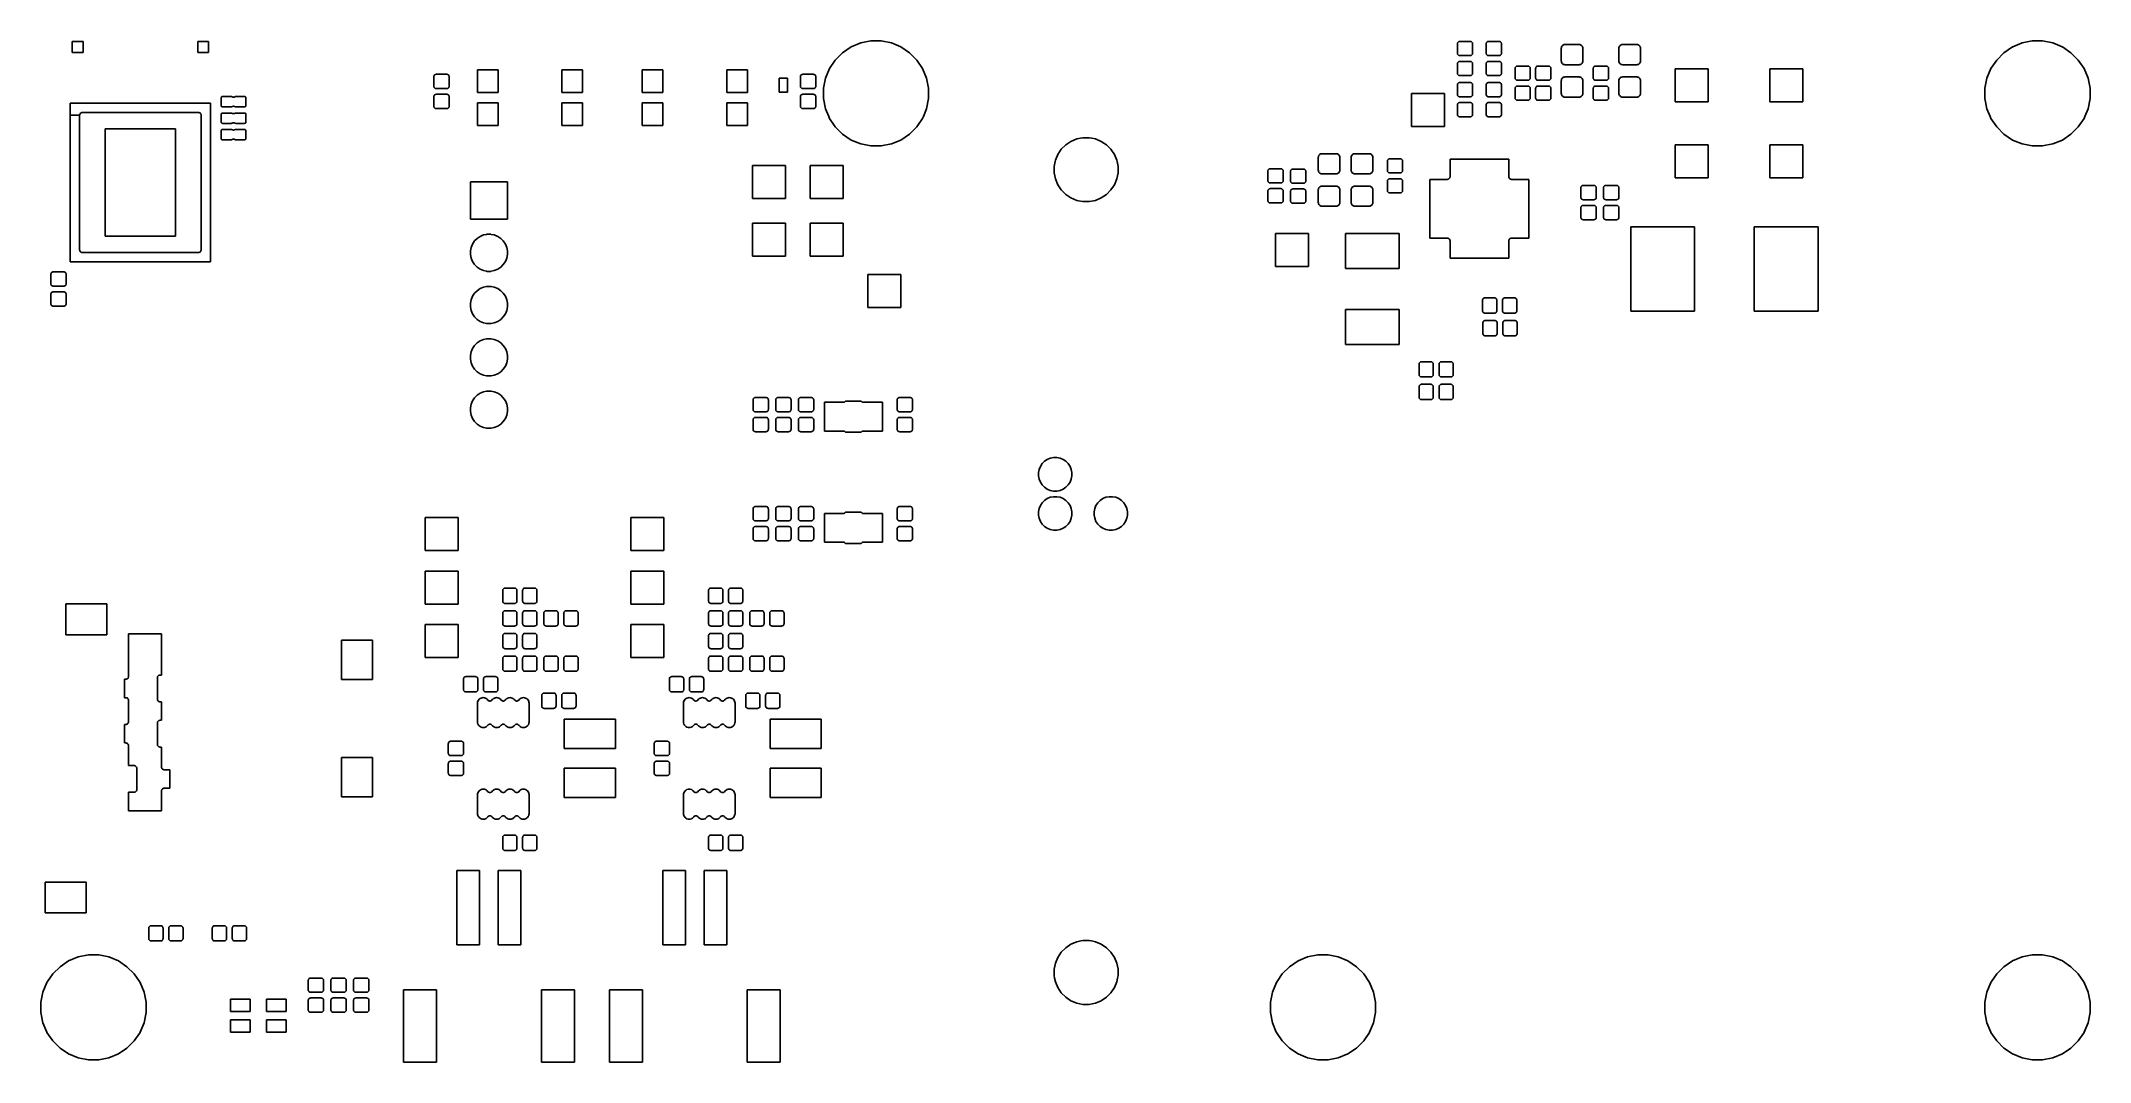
# Model space of a CAD drawing. Extents: x 1.98 to 5.9, y -3.93 to -1.98.
import ezdxf

# ---------------------------------------------------------------- set-up
doc = ezdxf.new("R2010")
doc.units = 0
doc.header["$MEASUREMENT"] = 0
doc.layers.add('BLACK', color=7, linetype='CONTINUOUS')

msp = doc.modelspace()

# ---------------------------------------------------------------- linework, layer by layer
at = {"layer": 'BLACK', "linetype": 'CONTINUOUS'}
for p, q in [((2.03776, -2.00024), (2.03776, -1.97929)), ((2.03776, -1.97929), (2.0587, -1.97929)), ((2.0587, -1.97929), (2.0587, -2.00024)), ((2.27791, -2.00024), (2.27791, -1.97929)), ((2.27791, -1.97929), (2.29886, -1.97929)), ((2.29886, -1.97929), (2.29886, -2.00024)), ((3.51078, -2.00073), (3.52723, -1.98974)), ((3.52723, -1.98974), (3.52751, -1.98962)), ((3.52751, -1.98962), (3.54551, -1.98217)), ((3.54551, -1.98217), (3.56491, -1.97831)), ((3.56491, -1.97831), (3.58469, -1.97831)), ((3.58469, -1.97831), (3.6041, -1.98217)), ((3.6041, -1.98217), (3.6221, -1.98962)), ((3.6221, -1.98962), (3.62238, -1.98974)), ((3.62238, -1.98974), (3.63883, -2.00073)), ((4.68618, -1.98369), (4.68629, -1.9826)), ((4.68618, -2.00175), (4.68618, -1.98369)), ((4.68629, -1.9826), (4.68653, -1.98179)), ((4.68653, -1.98179), (4.68693, -1.98104)), ((4.68693, -1.98104), (4.68747, -1.98039)), ((4.68747, -1.98039), (4.68813, -1.97985)), ((4.68813, -1.97985), (4.68888, -1.97945)), ((4.68888, -1.97945), (4.68969, -1.9792)), ((4.68969, -1.9792), (4.69077, -1.97909)), ((4.69077, -1.97909), (4.7108, -1.97909)), ((4.7108, -1.97909), (4.71189, -1.9792)), ((4.71189, -1.9792), (4.7127, -1.97945)), ((4.7127, -1.97945), (4.71345, -1.97985)), ((4.71345, -1.97985), (4.7141, -1.98039)), ((4.7141, -1.98039), (4.71464, -1.98104)), ((4.71464, -1.98104), (4.71504, -1.98179)), ((4.71504, -1.98179), (4.71529, -1.9826)), ((4.71529, -1.9826), (4.71539, -1.98369)), ((4.71539, -1.98369), (4.71539, -2.00175)), ((4.7413, -1.98369), (4.74141, -1.9826)), ((4.7413, -2.00175), (4.7413, -1.98369)), ((4.74141, -1.9826), (4.74165, -1.98179)), ((4.74165, -1.98179), (4.74205, -1.98104)), ((4.74205, -1.98104), (4.74259, -1.98039)), ((4.74259, -1.98039), (4.74325, -1.97985)), ((4.74325, -1.97985), (4.74399, -1.97945)), ((4.74399, -1.97945), (4.74481, -1.9792)), ((4.74481, -1.9792), (4.74589, -1.97909)), ((4.74589, -1.97909), (4.76592, -1.97909)), ((4.76592, -1.97909), (4.76701, -1.9792)), ((4.76701, -1.9792), (4.76782, -1.97945)), ((4.76782, -1.97945), (4.76857, -1.97985)), ((4.76857, -1.97985), (4.76922, -1.98039)), ((4.76922, -1.98039), (4.76976, -1.98104)), ((4.76976, -1.98104), (4.77016, -1.98179)), ((4.77016, -1.98179), (4.7704, -1.9826)), ((4.7704, -1.9826), (4.77051, -1.98369)), ((4.77051, -1.98369), (4.77051, -2.00175)), ((4.8848, -1.99259), (4.88496, -1.99096)), ((4.8848, -2.01626), (4.8848, -1.99259)), ((4.88496, -1.99096), (4.88537, -1.98962)), ((4.88537, -1.98962), (4.88603, -1.98839)), ((4.88603, -1.98839), (4.88692, -1.98731)), ((4.88692, -1.98731), (4.888, -1.98642)), ((4.888, -1.98642), (4.88923, -1.98576)), ((4.88923, -1.98576), (4.89057, -1.98536)), ((4.89057, -1.98536), (4.8922, -1.9852)), ((4.8922, -1.9852), (4.91882, -1.9852)), ((4.91882, -1.9852), (4.92046, -1.98536)), ((4.92046, -1.98536), (4.92179, -1.98576)), ((4.92179, -1.98576), (4.92303, -1.98642)), ((4.92303, -1.98642), (4.92411, -1.98731)), ((4.92411, -1.98731), (4.92499, -1.98839)), ((4.92499, -1.98839), (4.92565, -1.98962)), ((4.92565, -1.98962), (4.92606, -1.99096)), ((4.92606, -1.99096), (4.92622, -1.99259)), ((4.92622, -1.99259), (4.92622, -2.01626)), ((4.99504, -1.99259), (4.9952, -1.99096)), ((4.99504, -2.01626), (4.99504, -1.99259)), ((4.9952, -1.99096), (4.99561, -1.98962)), ((4.99561, -1.98962), (4.99627, -1.98839)), ((4.99627, -1.98839), (4.99715, -1.98731)), ((4.99715, -1.98731), (4.99823, -1.98642)), ((4.99823, -1.98642), (4.99947, -1.98576)), ((4.99947, -1.98576), (5.0008, -1.98536)), ((5.0008, -1.98536), (5.00244, -1.9852)), ((5.00244, -1.9852), (5.02906, -1.9852)), ((5.02906, -1.9852), (5.03069, -1.98536)), ((5.03069, -1.98536), (5.03203, -1.98576)), ((5.03203, -1.98576), (5.03326, -1.98642)), ((5.03326, -1.98642), (5.03434, -1.98731)), ((5.03434, -1.98731), (5.03523, -1.98839)), ((5.03523, -1.98839), (5.03589, -1.98962)), ((5.03589, -1.98962), (5.0363, -1.99096)), ((5.0363, -1.99096), (5.03646, -1.99259)), ((5.03646, -1.99259), (5.03646, -2.01626)), ((5.73125, -2.00073), (5.7477, -1.98974)), ((5.7477, -1.98974), (5.74798, -1.98962)), ((5.74798, -1.98962), (5.76598, -1.98217)), ((5.76598, -1.98217), (5.78538, -1.97831)), ((5.78538, -1.97831), (5.80517, -1.97831)), ((5.80517, -1.97831), (5.82457, -1.98217)), ((5.82457, -1.98217), (5.84257, -1.98962)), ((5.84257, -1.98962), (5.84285, -1.98974)), ((5.84285, -1.98974), (5.8593, -2.00073)), ((2.0587, -2.00024), (2.03776, -2.00024)), ((2.29886, -2.00024), (2.27791, -2.00024)), ((2.81295, -2.07681), (2.81295, -2.03343)), ((2.81295, -2.03343), (2.8524, -2.03343)), ((2.8524, -2.03343), (2.8524, -2.07681)), ((2.97437, -2.07681), (2.97437, -2.03343)), ((2.97437, -2.03343), (3.01382, -2.03343)), ((3.01382, -2.03343), (3.01382, -2.07681)), ((3.12791, -2.07681), (3.12791, -2.03343)), ((3.12791, -2.03343), (3.16736, -2.03343)), ((3.16736, -2.03343), (3.16736, -2.07681)), ((3.28933, -2.07681), (3.28933, -2.03343)), ((3.28933, -2.03343), (3.32878, -2.03343)), ((3.32878, -2.03343), (3.32878, -2.07681)), ((3.47823, -2.04944), (3.4858, -2.03117)), ((3.4858, -2.03117), (3.49679, -2.01472)), ((3.4858, -2.03117), (3.4858, -2.03117)), ((3.49679, -2.01472), (3.51078, -2.00073)), ((3.63883, -2.00073), (3.65281, -2.01472)), ((3.65281, -2.01472), (3.66381, -2.03117)), ((3.66381, -2.03117), (3.66381, -2.03117)), ((3.66381, -2.03117), (3.67138, -2.04944)), ((4.68629, -2.00283), (4.68618, -2.00175)), ((4.68618, -2.02188), (4.68629, -2.02079)), ((4.68618, -2.03994), (4.68618, -2.02188)), ((4.68653, -2.00364), (4.68629, -2.00283)), ((4.68629, -2.02079), (4.68653, -2.01998)), ((4.68693, -2.00439), (4.68653, -2.00364)), ((4.68653, -2.01998), (4.68693, -2.01923)), ((4.68747, -2.00505), (4.68693, -2.00439)), ((4.68693, -2.01923), (4.68747, -2.01857)), ((4.68813, -2.00559), (4.68747, -2.00505)), ((4.68747, -2.01857), (4.68813, -2.01804)), ((4.68888, -2.00599), (4.68813, -2.00559)), ((4.68813, -2.01804), (4.68888, -2.01764)), ((4.68969, -2.00623), (4.68888, -2.00599)), ((4.68888, -2.01764), (4.68969, -2.01739)), ((4.69077, -2.00634), (4.68969, -2.00623)), ((4.68969, -2.01739), (4.69077, -2.01728)), ((4.7108, -2.00634), (4.69077, -2.00634)), ((4.69077, -2.01728), (4.7108, -2.01728)), ((4.71189, -2.00623), (4.7108, -2.00634)), ((4.7108, -2.01728), (4.71189, -2.01739)), ((4.7127, -2.00599), (4.71189, -2.00623)), ((4.71189, -2.01739), (4.7127, -2.01764)), ((4.71345, -2.00559), (4.7127, -2.00599)), ((4.7127, -2.01764), (4.71345, -2.01804)), ((4.7141, -2.00505), (4.71345, -2.00559)), ((4.71345, -2.01804), (4.7141, -2.01857)), ((4.71464, -2.00439), (4.7141, -2.00505)), ((4.7141, -2.01857), (4.71464, -2.01923)), ((4.71504, -2.00364), (4.71464, -2.00439)), ((4.71464, -2.01923), (4.71504, -2.01998)), ((4.71529, -2.00283), (4.71504, -2.00364)), ((4.71504, -2.01998), (4.71529, -2.02079)), ((4.71539, -2.00175), (4.71529, -2.00283)), ((4.71529, -2.02079), (4.71539, -2.02188)), ((4.71539, -2.02188), (4.71539, -2.03994)), ((4.74141, -2.00283), (4.7413, -2.00175)), ((4.7413, -2.02188), (4.74141, -2.02079)), ((4.7413, -2.03994), (4.7413, -2.02188)), ((4.74165, -2.00364), (4.74141, -2.00283)), ((4.74141, -2.02079), (4.74165, -2.01998)), ((4.74205, -2.00439), (4.74165, -2.00364)), ((4.74165, -2.01998), (4.74205, -2.01923)), ((4.74259, -2.00505), (4.74205, -2.00439)), ((4.74205, -2.01923), (4.74259, -2.01857)), ((4.74325, -2.00559), (4.74259, -2.00505)), ((4.74259, -2.01857), (4.74325, -2.01804)), ((4.74399, -2.00599), (4.74325, -2.00559)), ((4.74325, -2.01804), (4.74399, -2.01764)), ((4.74481, -2.00623), (4.74399, -2.00599)), ((4.74399, -2.01764), (4.74481, -2.01739)), ((4.74589, -2.00634), (4.74481, -2.00623)), ((4.74481, -2.01739), (4.74589, -2.01728)), ((4.76592, -2.00634), (4.74589, -2.00634)), ((4.74589, -2.01728), (4.76592, -2.01728)), ((4.76701, -2.00623), (4.76592, -2.00634)), ((4.76592, -2.01728), (4.76701, -2.01739)), ((4.76782, -2.00599), (4.76701, -2.00623)), ((4.76701, -2.01739), (4.76782, -2.01764)), ((4.76857, -2.00559), (4.76782, -2.00599)), ((4.76782, -2.01764), (4.76857, -2.01804)), ((4.76922, -2.00505), (4.76857, -2.00559)), ((4.76857, -2.01804), (4.76922, -2.01857)), ((4.76976, -2.00439), (4.76922, -2.00505)), ((4.76922, -2.01857), (4.76976, -2.01923)), ((4.77016, -2.00364), (4.76976, -2.00439)), ((4.76976, -2.01923), (4.77016, -2.01998)), ((4.7704, -2.00283), (4.77016, -2.00364)), ((4.77016, -2.01998), (4.7704, -2.02079)), ((4.77051, -2.00175), (4.7704, -2.00283)), ((4.7704, -2.02079), (4.77051, -2.02188)), ((4.77051, -2.02188), (4.77051, -2.03994)), ((4.79642, -2.03093), (4.79652, -2.02984)), ((4.79642, -2.04899), (4.79642, -2.03093)), ((4.79652, -2.02984), (4.79677, -2.02903)), ((4.79677, -2.02903), (4.79717, -2.02829)), ((4.79717, -2.02829), (4.79771, -2.02763)), ((4.79771, -2.02763), (4.79836, -2.02709)), ((4.79836, -2.02709), (4.79911, -2.02669)), ((4.79911, -2.02669), (4.79992, -2.02645)), ((4.79992, -2.02645), (4.80101, -2.02634)), ((4.80101, -2.02634), (4.82104, -2.02634)), ((4.82104, -2.02634), (4.82212, -2.02645)), ((4.82212, -2.02645), (4.82294, -2.02669)), ((4.82294, -2.02669), (4.82368, -2.02709)), ((4.82368, -2.02709), (4.82434, -2.02763)), ((4.82434, -2.02763), (4.82488, -2.02829)), ((4.82488, -2.02829), (4.82528, -2.02903)), ((4.82528, -2.02903), (4.82552, -2.02984)), ((4.82552, -2.02984), (4.82563, -2.03093)), ((4.82563, -2.03093), (4.82563, -2.04899)), ((4.83579, -2.03093), (4.83589, -2.02984)), ((4.83579, -2.04899), (4.83579, -2.03093)), ((4.83589, -2.02984), (4.83614, -2.02903)), ((4.83614, -2.02903), (4.83654, -2.02829)), ((4.83654, -2.02829), (4.83708, -2.02763)), ((4.83708, -2.02763), (4.83773, -2.02709)), ((4.83773, -2.02709), (4.83848, -2.02669)), ((4.83848, -2.02669), (4.83929, -2.02645)), ((4.83929, -2.02645), (4.84038, -2.02634)), ((4.84038, -2.02634), (4.86041, -2.02634)), ((4.86041, -2.02634), (4.86149, -2.02645)), ((4.86149, -2.02645), (4.86231, -2.02669)), ((4.86231, -2.02669), (4.86305, -2.02709)), ((4.86305, -2.02709), (4.86371, -2.02763)), ((4.86371, -2.02763), (4.86425, -2.02829)), ((4.86425, -2.02829), (4.86465, -2.02903)), ((4.86465, -2.02903), (4.86489, -2.02984)), ((4.86489, -2.02984), (4.865, -2.03093)), ((4.865, -2.03093), (4.865, -2.04899)), ((4.88496, -2.0179), (4.8848, -2.01626)), ((4.88537, -2.01924), (4.88496, -2.0179)), ((4.88603, -2.02047), (4.88537, -2.01924)), ((4.88692, -2.02155), (4.88603, -2.02047)), ((4.888, -2.02244), (4.88692, -2.02155)), ((4.88923, -2.02309), (4.888, -2.02244)), ((4.89057, -2.0235), (4.88923, -2.02309)), ((4.8922, -2.02366), (4.89057, -2.0235)), ((4.91882, -2.02366), (4.8922, -2.02366)), ((4.92046, -2.0235), (4.91882, -2.02366)), ((4.92179, -2.02309), (4.92046, -2.0235)), ((4.92303, -2.02244), (4.92179, -2.02309)), ((4.92411, -2.02155), (4.92303, -2.02244)), ((4.92499, -2.02047), (4.92411, -2.02155)), ((4.92565, -2.01924), (4.92499, -2.02047)), ((4.92606, -2.0179), (4.92565, -2.01924)), ((4.92622, -2.01626), (4.92606, -2.0179)), ((4.94602, -2.03093), (4.94613, -2.02984)), ((4.94602, -2.04899), (4.94602, -2.03093)), ((4.94613, -2.02984), (4.94638, -2.02903)), ((4.94638, -2.02903), (4.94678, -2.02829)), ((4.94678, -2.02829), (4.94731, -2.02763)), ((4.94731, -2.02763), (4.94797, -2.02709)), ((4.94797, -2.02709), (4.94872, -2.02669)), ((4.94872, -2.02669), (4.94953, -2.02645)), ((4.94953, -2.02645), (4.95062, -2.02634)), ((4.95062, -2.02634), (4.97064, -2.02634)), ((4.97064, -2.02634), (4.97173, -2.02645)), ((4.97173, -2.02645), (4.97254, -2.02669)), ((4.97254, -2.02669), (4.97329, -2.02709)), ((4.97329, -2.02709), (4.97395, -2.02763)), ((4.97395, -2.02763), (4.97448, -2.02829)), ((4.97448, -2.02829), (4.97488, -2.02903)), ((4.97488, -2.02903), (4.97513, -2.02984)), ((4.97513, -2.02984), (4.97524, -2.03093)), ((4.97524, -2.03093), (4.97524, -2.04899)), ((4.9952, -2.0179), (4.99504, -2.01626)), ((4.99561, -2.01924), (4.9952, -2.0179)), ((4.99627, -2.02047), (4.99561, -2.01924)), ((4.99715, -2.02155), (4.99627, -2.02047)), ((4.99823, -2.02244), (4.99715, -2.02155)), ((4.99947, -2.02309), (4.99823, -2.02244)), ((5.0008, -2.0235), (4.99947, -2.02309)), ((5.00244, -2.02366), (5.0008, -2.0235)), ((5.02906, -2.02366), (5.00244, -2.02366)), ((5.03069, -2.0235), (5.02906, -2.02366)), ((5.03203, -2.02309), (5.03069, -2.0235)), ((5.03326, -2.02244), (5.03203, -2.02309)), ((5.03434, -2.02155), (5.03326, -2.02244)), ((5.03523, -2.02047), (5.03434, -2.02155)), ((5.03589, -2.01924), (5.03523, -2.02047)), ((5.0363, -2.0179), (5.03589, -2.01924)), ((5.03646, -2.01626), (5.0363, -2.0179)), ((5.10232, -2.09453), (5.10232, -2.03146)), ((5.10232, -2.03146), (5.16539, -2.03146)), ((5.16539, -2.03146), (5.16539, -2.09453)), ((5.28343, -2.09453), (5.28343, -2.03146)), ((5.28343, -2.03146), (5.3465, -2.03146)), ((5.3465, -2.03146), (5.3465, -2.09453)), ((5.6987, -2.04944), (5.70627, -2.03117)), ((5.70627, -2.03117), (5.71726, -2.01472)), ((5.70627, -2.03117), (5.70627, -2.03117)), ((5.71726, -2.01472), (5.73125, -2.00073)), ((5.8593, -2.00073), (5.87329, -2.01472)), ((5.87329, -2.01472), (5.88428, -2.03117)), ((5.88428, -2.03117), (5.88428, -2.03117)), ((5.88428, -2.03117), (5.89185, -2.04944)), ((2.72949, -2.04668), (2.7296, -2.04559)), ((2.72949, -2.06474), (2.72949, -2.04668)), ((2.7296, -2.06582), (2.72949, -2.06474)), ((2.7296, -2.04559), (2.72984, -2.04478)), ((2.72984, -2.06664), (2.7296, -2.06582)), ((2.72984, -2.04478), (2.73024, -2.04403)), ((2.73024, -2.06738), (2.72984, -2.06664)), ((2.73024, -2.04403), (2.73078, -2.04338)), ((2.73078, -2.06804), (2.73024, -2.06738)), ((2.73078, -2.04338), (2.73143, -2.04284)), ((2.73143, -2.06858), (2.73078, -2.06804)), ((2.73143, -2.04284), (2.73218, -2.04244)), ((2.73218, -2.06898), (2.73143, -2.06858)), ((2.73218, -2.04244), (2.73299, -2.04219)), ((2.73299, -2.06922), (2.73218, -2.06898)), ((2.73299, -2.04219), (2.73408, -2.04209)), ((2.73408, -2.06933), (2.73299, -2.06922)), ((2.73408, -2.04209), (2.75411, -2.04209)), ((2.75411, -2.06933), (2.73408, -2.06933)), ((2.75411, -2.04209), (2.75519, -2.04219)), ((2.75519, -2.06922), (2.75411, -2.06933)), ((2.75519, -2.04219), (2.75601, -2.04244)), ((2.75601, -2.06898), (2.75519, -2.06922)), ((2.75601, -2.04244), (2.75675, -2.04284)), ((2.75675, -2.06858), (2.75601, -2.06898)), ((2.75675, -2.04284), (2.75741, -2.04338)), ((2.75741, -2.06804), (2.75675, -2.06858)), ((2.75741, -2.04338), (2.75795, -2.04403)), ((2.75795, -2.06738), (2.75741, -2.06804)), ((2.75795, -2.04403), (2.75835, -2.04478)), ((2.75835, -2.06664), (2.75795, -2.06738)), ((2.75835, -2.04478), (2.75859, -2.04559)), ((2.75859, -2.06582), (2.75835, -2.06664)), ((2.75859, -2.04559), (2.7587, -2.04668)), ((2.7587, -2.06474), (2.75859, -2.06582)), ((2.7587, -2.04668), (2.7587, -2.06474)), ((3.38963, -2.0765), (3.38963, -2.04948)), ((3.38963, -2.04948), (3.40565, -2.04948)), ((3.40565, -2.04948), (3.40565, -2.0765)), ((3.43028, -2.04668), (3.43038, -2.04559)), ((3.43028, -2.06474), (3.43028, -2.04668)), ((3.43038, -2.06582), (3.43028, -2.06474)), ((3.43038, -2.04559), (3.43063, -2.04478)), ((3.43063, -2.06664), (3.43038, -2.06582)), ((3.43063, -2.04478), (3.43103, -2.04403)), ((3.43103, -2.06738), (3.43063, -2.06664)), ((3.43103, -2.04403), (3.43157, -2.04338)), ((3.43157, -2.06804), (3.43103, -2.06738)), ((3.43157, -2.04338), (3.43222, -2.04284)), ((3.43222, -2.06858), (3.43157, -2.06804)), ((3.43222, -2.04284), (3.43297, -2.04244)), ((3.43297, -2.06898), (3.43222, -2.06858)), ((3.43297, -2.04244), (3.43378, -2.04219)), ((3.43378, -2.06922), (3.43297, -2.06898)), ((3.43378, -2.04219), (3.43487, -2.04209)), ((3.43487, -2.06933), (3.43378, -2.06922)), ((3.43487, -2.04209), (3.4549, -2.04209)), ((3.4549, -2.06933), (3.43487, -2.06933)), ((3.4549, -2.04209), (3.45598, -2.04219)), ((3.45598, -2.06922), (3.4549, -2.06933)), ((3.45598, -2.04219), (3.45679, -2.04244)), ((3.45679, -2.06898), (3.45598, -2.06922)), ((3.45679, -2.04244), (3.45754, -2.04284)), ((3.45754, -2.06858), (3.45679, -2.06898)), ((3.45754, -2.04284), (3.4582, -2.04338)), ((3.4582, -2.06804), (3.45754, -2.06858)), ((3.4582, -2.04338), (3.45874, -2.04403)), ((3.45874, -2.06738), (3.4582, -2.06804)), ((3.45874, -2.04403), (3.45913, -2.04478)), ((3.45913, -2.06664), (3.45874, -2.06738)), ((3.45913, -2.04478), (3.45938, -2.04559)), ((3.45938, -2.06582), (3.45913, -2.06664)), ((3.45938, -2.04559), (3.45949, -2.04668)), ((3.45949, -2.06474), (3.45938, -2.06582)), ((3.45949, -2.04668), (3.45949, -2.06474)), ((3.47437, -2.06885), (3.47823, -2.04944)), ((3.47437, -2.08863), (3.47437, -2.06885)), ((3.67138, -2.04944), (3.67524, -2.06885)), ((3.67524, -2.06885), (3.67524, -2.08863)), ((4.68629, -2.04102), (4.68618, -2.03994)), ((4.68618, -2.06243), (4.68629, -2.06134)), ((4.68618, -2.08049), (4.68618, -2.06243)), ((4.68653, -2.04183), (4.68629, -2.04102)), ((4.68629, -2.06134), (4.68653, -2.06053)), ((4.68693, -2.04258), (4.68653, -2.04183)), ((4.68653, -2.06053), (4.68693, -2.05978)), ((4.68747, -2.04324), (4.68693, -2.04258)), ((4.68693, -2.05978), (4.68747, -2.05913)), ((4.68813, -2.04377), (4.68747, -2.04324)), ((4.68747, -2.05913), (4.68813, -2.05859)), ((4.68888, -2.04417), (4.68813, -2.04377)), ((4.68813, -2.05859), (4.68888, -2.05819)), ((4.68969, -2.04442), (4.68888, -2.04417)), ((4.68888, -2.05819), (4.68969, -2.05794)), ((4.69077, -2.04453), (4.68969, -2.04442)), ((4.68969, -2.05794), (4.69077, -2.05783)), ((4.7108, -2.04453), (4.69077, -2.04453)), ((4.69077, -2.05783), (4.7108, -2.05783)), ((4.71189, -2.04442), (4.7108, -2.04453)), ((4.7108, -2.05783), (4.71189, -2.05794)), ((4.7127, -2.04417), (4.71189, -2.04442)), ((4.71189, -2.05794), (4.7127, -2.05819)), ((4.71345, -2.04377), (4.7127, -2.04417)), ((4.7127, -2.05819), (4.71345, -2.05859)), ((4.7141, -2.04324), (4.71345, -2.04377)), ((4.71345, -2.05859), (4.7141, -2.05913)), ((4.71464, -2.04258), (4.7141, -2.04324)), ((4.7141, -2.05913), (4.71464, -2.05978)), ((4.71504, -2.04183), (4.71464, -2.04258)), ((4.71464, -2.05978), (4.71504, -2.06053)), ((4.71529, -2.04102), (4.71504, -2.04183)), ((4.71504, -2.06053), (4.71529, -2.06134)), ((4.71539, -2.03994), (4.71529, -2.04102)), ((4.71529, -2.06134), (4.71539, -2.06243)), ((4.71539, -2.06243), (4.71539, -2.08049)), ((4.74141, -2.04102), (4.7413, -2.03994)), ((4.7413, -2.06243), (4.74141, -2.06134)), ((4.7413, -2.08049), (4.7413, -2.06243)), ((4.74165, -2.04183), (4.74141, -2.04102)), ((4.74141, -2.06134), (4.74165, -2.06053)), ((4.74205, -2.04258), (4.74165, -2.04183)), ((4.74165, -2.06053), (4.74205, -2.05978)), ((4.74259, -2.04324), (4.74205, -2.04258)), ((4.74205, -2.05978), (4.74259, -2.05913)), ((4.74325, -2.04377), (4.74259, -2.04324)), ((4.74259, -2.05913), (4.74325, -2.05859)), ((4.74399, -2.04417), (4.74325, -2.04377)), ((4.74325, -2.05859), (4.74399, -2.05819)), ((4.74481, -2.04442), (4.74399, -2.04417)), ((4.74399, -2.05819), (4.74481, -2.05794)), ((4.74589, -2.04453), (4.74481, -2.04442)), ((4.74481, -2.05794), (4.74589, -2.05783)), ((4.76592, -2.04453), (4.74589, -2.04453)), ((4.74589, -2.05783), (4.76592, -2.05783)), ((4.76701, -2.04442), (4.76592, -2.04453)), ((4.76592, -2.05783), (4.76701, -2.05794)), ((4.76782, -2.04417), (4.76701, -2.04442)), ((4.76701, -2.05794), (4.76782, -2.05819)), ((4.76857, -2.04377), (4.76782, -2.04417)), ((4.76782, -2.05819), (4.76857, -2.05859)), ((4.76922, -2.04324), (4.76857, -2.04377)), ((4.76857, -2.05859), (4.76922, -2.05913)), ((4.76976, -2.04258), (4.76922, -2.04324)), ((4.76922, -2.05913), (4.76976, -2.05978)), ((4.77016, -2.04183), (4.76976, -2.04258)), ((4.76976, -2.05978), (4.77016, -2.06053)), ((4.7704, -2.04102), (4.77016, -2.04183)), ((4.77016, -2.06053), (4.7704, -2.06134)), ((4.77051, -2.03994), (4.7704, -2.04102)), ((4.7704, -2.06134), (4.77051, -2.06243)), ((4.77051, -2.06243), (4.77051, -2.08049)), ((4.79652, -2.05008), (4.79642, -2.04899)), ((4.79642, -2.06912), (4.79652, -2.06803)), ((4.79642, -2.08718), (4.79642, -2.06912)), ((4.79677, -2.05089), (4.79652, -2.05008)), ((4.79652, -2.06803), (4.79677, -2.06722)), ((4.79717, -2.05164), (4.79677, -2.05089)), ((4.79677, -2.06722), (4.79717, -2.06647)), ((4.79771, -2.05229), (4.79717, -2.05164)), ((4.79717, -2.06647), (4.79771, -2.06582)), ((4.79836, -2.05283), (4.79771, -2.05229)), ((4.79771, -2.06582), (4.79836, -2.06528)), ((4.79911, -2.05323), (4.79836, -2.05283)), ((4.79836, -2.06528), (4.79911, -2.06488)), ((4.79992, -2.05348), (4.79911, -2.05323)), ((4.79911, -2.06488), (4.79992, -2.06463)), ((4.80101, -2.05358), (4.79992, -2.05348)), ((4.79992, -2.06463), (4.80101, -2.06453)), ((4.82104, -2.05358), (4.80101, -2.05358)), ((4.80101, -2.06453), (4.82104, -2.06453)), ((4.82212, -2.05348), (4.82104, -2.05358)), ((4.82104, -2.06453), (4.82212, -2.06463)), ((4.82294, -2.05323), (4.82212, -2.05348)), ((4.82212, -2.06463), (4.82294, -2.06488)), ((4.82368, -2.05283), (4.82294, -2.05323)), ((4.82294, -2.06488), (4.82368, -2.06528)), ((4.82434, -2.05229), (4.82368, -2.05283)), ((4.82368, -2.06528), (4.82434, -2.06582)), ((4.82488, -2.05164), (4.82434, -2.05229)), ((4.82434, -2.06582), (4.82488, -2.06647)), ((4.82528, -2.05089), (4.82488, -2.05164)), ((4.82488, -2.06647), (4.82528, -2.06722)), ((4.82552, -2.05008), (4.82528, -2.05089)), ((4.82528, -2.06722), (4.82552, -2.06803)), ((4.82563, -2.04899), (4.82552, -2.05008)), ((4.82552, -2.06803), (4.82563, -2.06912)), ((4.82563, -2.06912), (4.82563, -2.08718)), ((4.83589, -2.05008), (4.83579, -2.04899)), ((4.83579, -2.06912), (4.83589, -2.06803)), ((4.83579, -2.08718), (4.83579, -2.06912)), ((4.83614, -2.05089), (4.83589, -2.05008)), ((4.83589, -2.06803), (4.83614, -2.06722)), ((4.83654, -2.05164), (4.83614, -2.05089)), ((4.83614, -2.06722), (4.83654, -2.06647)), ((4.83708, -2.05229), (4.83654, -2.05164)), ((4.83654, -2.06647), (4.83708, -2.06582)), ((4.83773, -2.05283), (4.83708, -2.05229)), ((4.83708, -2.06582), (4.83773, -2.06528)), ((4.83848, -2.05323), (4.83773, -2.05283)), ((4.83773, -2.06528), (4.83848, -2.06488)), ((4.83929, -2.05348), (4.83848, -2.05323)), ((4.83848, -2.06488), (4.83929, -2.06463)), ((4.84038, -2.05358), (4.83929, -2.05348)), ((4.83929, -2.06463), (4.84038, -2.06453)), ((4.86041, -2.05358), (4.84038, -2.05358)), ((4.84038, -2.06453), (4.86041, -2.06453)), ((4.86149, -2.05348), (4.86041, -2.05358)), ((4.86041, -2.06453), (4.86149, -2.06463)), ((4.86231, -2.05323), (4.86149, -2.05348)), ((4.86149, -2.06463), (4.86231, -2.06488)), ((4.86305, -2.05283), (4.86231, -2.05323)), ((4.86231, -2.06488), (4.86305, -2.06528)), ((4.86371, -2.05229), (4.86305, -2.05283)), ((4.86305, -2.06528), (4.86371, -2.06582)), ((4.86425, -2.05164), (4.86371, -2.05229)), ((4.86371, -2.06582), (4.86425, -2.06647)), ((4.86465, -2.05089), (4.86425, -2.05164)), ((4.86425, -2.06647), (4.86465, -2.06722)), ((4.86489, -2.05008), (4.86465, -2.05089)), ((4.86465, -2.06722), (4.86489, -2.06803)), ((4.865, -2.04899), (4.86489, -2.05008)), ((4.86489, -2.06803), (4.865, -2.06912)), ((4.865, -2.06912), (4.865, -2.08718)), ((4.8848, -2.0546), (4.88496, -2.05297)), ((4.8848, -2.07827), (4.8848, -2.0546)), ((4.88496, -2.05297), (4.88537, -2.05163)), ((4.88537, -2.05163), (4.88603, -2.0504)), ((4.88603, -2.0504), (4.88692, -2.04932)), ((4.88692, -2.04932), (4.888, -2.04843)), ((4.888, -2.04843), (4.88923, -2.04777)), ((4.88923, -2.04777), (4.89057, -2.04737)), ((4.89057, -2.04737), (4.8922, -2.0472)), ((4.8922, -2.0472), (4.91882, -2.0472)), ((4.91882, -2.0472), (4.92046, -2.04737)), ((4.92046, -2.04737), (4.92179, -2.04777)), ((4.92179, -2.04777), (4.92303, -2.04843)), ((4.92303, -2.04843), (4.92411, -2.04932)), ((4.92411, -2.04932), (4.92499, -2.0504)), ((4.92499, -2.0504), (4.92565, -2.05163)), ((4.92565, -2.05163), (4.92606, -2.05297)), ((4.92606, -2.05297), (4.92622, -2.0546)), ((4.92622, -2.0546), (4.92622, -2.07827)), ((4.94613, -2.05008), (4.94602, -2.04899)), ((4.94602, -2.06912), (4.94613, -2.06803)), ((4.94602, -2.08718), (4.94602, -2.06912)), ((4.94638, -2.05089), (4.94613, -2.05008)), ((4.94613, -2.06803), (4.94638, -2.06722)), ((4.94678, -2.05164), (4.94638, -2.05089)), ((4.94638, -2.06722), (4.94678, -2.06647)), ((4.94731, -2.05229), (4.94678, -2.05164)), ((4.94678, -2.06647), (4.94731, -2.06582)), ((4.94797, -2.05283), (4.94731, -2.05229)), ((4.94731, -2.06582), (4.94797, -2.06528)), ((4.94872, -2.05323), (4.94797, -2.05283)), ((4.94797, -2.06528), (4.94872, -2.06488)), ((4.94953, -2.05348), (4.94872, -2.05323)), ((4.94872, -2.06488), (4.94953, -2.06463)), ((4.95062, -2.05358), (4.94953, -2.05348)), ((4.94953, -2.06463), (4.95062, -2.06453)), ((4.97064, -2.05358), (4.95062, -2.05358)), ((4.95062, -2.06453), (4.97064, -2.06453)), ((4.97173, -2.05348), (4.97064, -2.05358)), ((4.97064, -2.06453), (4.97173, -2.06463)), ((4.97254, -2.05323), (4.97173, -2.05348)), ((4.97173, -2.06463), (4.97254, -2.06488)), ((4.97329, -2.05283), (4.97254, -2.05323)), ((4.97254, -2.06488), (4.97329, -2.06528)), ((4.97395, -2.05229), (4.97329, -2.05283)), ((4.97329, -2.06528), (4.97395, -2.06582)), ((4.97448, -2.05164), (4.97395, -2.05229)), ((4.97395, -2.06582), (4.97448, -2.06647)), ((4.97488, -2.05089), (4.97448, -2.05164)), ((4.97448, -2.06647), (4.97488, -2.06722)), ((4.97513, -2.05008), (4.97488, -2.05089)), ((4.97488, -2.06722), (4.97513, -2.06803)), ((4.97524, -2.04899), (4.97513, -2.05008)), ((4.97513, -2.06803), (4.97524, -2.06912)), ((4.97524, -2.06912), (4.97524, -2.08718)), ((4.99504, -2.0546), (4.9952, -2.05297)), ((4.99504, -2.07827), (4.99504, -2.0546)), ((4.9952, -2.05297), (4.99561, -2.05163)), ((4.99561, -2.05163), (4.99627, -2.0504)), ((4.99627, -2.0504), (4.99715, -2.04932)), ((4.99715, -2.04932), (4.99823, -2.04843)), ((4.99823, -2.04843), (4.99947, -2.04777)), ((4.99947, -2.04777), (5.0008, -2.04737)), ((5.0008, -2.04737), (5.00244, -2.0472)), ((5.00244, -2.0472), (5.02906, -2.0472)), ((5.02906, -2.0472), (5.03069, -2.04737)), ((5.03069, -2.04737), (5.03203, -2.04777)), ((5.03203, -2.04777), (5.03326, -2.04843)), ((5.03326, -2.04843), (5.03434, -2.04932)), ((5.03434, -2.04932), (5.03523, -2.0504)), ((5.03523, -2.0504), (5.03589, -2.05163)), ((5.03589, -2.05163), (5.0363, -2.05297)), ((5.0363, -2.05297), (5.03646, -2.0546)), ((5.03646, -2.0546), (5.03646, -2.07827)), ((5.69484, -2.06885), (5.6987, -2.04944)), ((5.69484, -2.08863), (5.69484, -2.06885)), ((5.89185, -2.04944), (5.89571, -2.06885)), ((5.89571, -2.06885), (5.89571, -2.08863)), ((2.03441, -2.12012), (2.03441, -2.0974)), ((2.03441, -2.0974), (2.3022, -2.0974)), ((2.05617, -2.11529), (2.05524, -2.11557)), ((2.05713, -2.1152), (2.05617, -2.11529)), ((2.27949, -2.1152), (2.05713, -2.1152)), ((2.28045, -2.11529), (2.27949, -2.1152)), ((2.28137, -2.11557), (2.28045, -2.11529)), ((2.3022, -2.0974), (2.3022, -2.40063)), ((2.3228, -2.08733), (2.32287, -2.08661)), ((2.3228, -2.10165), (2.3228, -2.08733)), ((2.32287, -2.10237), (2.3228, -2.10165)), ((2.32287, -2.08661), (2.32301, -2.08615)), ((2.32301, -2.10283), (2.32287, -2.10237)), ((2.32301, -2.08615), (2.32323, -2.08572)), ((2.32323, -2.10325), (2.32301, -2.10283)), ((2.32323, -2.08572), (2.32354, -2.08535)), ((2.32354, -2.10363), (2.32323, -2.10325)), ((2.32354, -2.08535), (2.32391, -2.08504)), ((2.32391, -2.10393), (2.32354, -2.10363)), ((2.32391, -2.08504), (2.32434, -2.08482)), ((2.32434, -2.10416), (2.32391, -2.10393)), ((2.32434, -2.08482), (2.3248, -2.08468)), ((2.3248, -2.1043), (2.32434, -2.10416)), ((2.3248, -2.08468), (2.32552, -2.08461)), ((2.32552, -2.10437), (2.3248, -2.1043)), ((2.32552, -2.08461), (2.3422, -2.08461)), ((2.3422, -2.10437), (2.32552, -2.10437)), ((2.3422, -2.08461), (2.34292, -2.08468)), ((2.34292, -2.1043), (2.3422, -2.10437)), ((2.34292, -2.08468), (2.34338, -2.08482)), ((2.34338, -2.10416), (2.34292, -2.1043)), ((2.34338, -2.08482), (2.34414, -2.08522)), ((2.34414, -2.10376), (2.34338, -2.10416)), ((2.34414, -2.08522), (2.34503, -2.08559)), ((2.34503, -2.10339), (2.34414, -2.10376)), ((2.34503, -2.08559), (2.34597, -2.08578)), ((2.34597, -2.1032), (2.34503, -2.10339)), ((2.34597, -2.08578), (2.34694, -2.08578)), ((2.34694, -2.1032), (2.34597, -2.1032)), ((2.34694, -2.08578), (2.34789, -2.08559)), ((2.34789, -2.10339), (2.34694, -2.1032)), ((2.34789, -2.08559), (2.34878, -2.08522)), ((2.34878, -2.10376), (2.34789, -2.10339)), ((2.34878, -2.08522), (2.34953, -2.08482)), ((2.34953, -2.10416), (2.34878, -2.10376)), ((2.34953, -2.08482), (2.34999, -2.08468)), ((2.34999, -2.1043), (2.34953, -2.10416)), ((2.34999, -2.08468), (2.35071, -2.08461)), ((2.35071, -2.10437), (2.34999, -2.1043)), ((2.35071, -2.08461), (2.3674, -2.08461)), ((2.3674, -2.10437), (2.35071, -2.10437)), ((2.3674, -2.08461), (2.36812, -2.08468)), ((2.36812, -2.1043), (2.3674, -2.10437)), ((2.36812, -2.08468), (2.36858, -2.08482)), ((2.36858, -2.10416), (2.36812, -2.1043)), ((2.36858, -2.08482), (2.369, -2.08504)), ((2.369, -2.10393), (2.36858, -2.10416)), ((2.369, -2.08504), (2.36937, -2.08535)), ((2.36937, -2.10363), (2.369, -2.10393)), ((2.36937, -2.08535), (2.36968, -2.08572)), ((2.36968, -2.10325), (2.36937, -2.10363)), ((2.36968, -2.08572), (2.36991, -2.08615)), ((2.36991, -2.10283), (2.36968, -2.10325)), ((2.36991, -2.08615), (2.37005, -2.08661)), ((2.37005, -2.10237), (2.36991, -2.10283)), ((2.37005, -2.08661), (2.37012, -2.08733)), ((2.37012, -2.10165), (2.37005, -2.10237)), ((2.37012, -2.08733), (2.37012, -2.10165)), ((2.72949, -2.08487), (2.7296, -2.08378)), ((2.72949, -2.10293), (2.72949, -2.08487)), ((2.7296, -2.10401), (2.72949, -2.10293)), ((2.7296, -2.08378), (2.72984, -2.08297)), ((2.72984, -2.10483), (2.7296, -2.10401)), ((2.72984, -2.08297), (2.73024, -2.08222)), ((2.73024, -2.10557), (2.72984, -2.10483)), ((2.73024, -2.08222), (2.73078, -2.08157)), ((2.73078, -2.10623), (2.73024, -2.10557)), ((2.73078, -2.08157), (2.73143, -2.08103)), ((2.73143, -2.10677), (2.73078, -2.10623)), ((2.73143, -2.08103), (2.73218, -2.08063)), ((2.73218, -2.10717), (2.73143, -2.10677)), ((2.73218, -2.08063), (2.73299, -2.08038)), ((2.73299, -2.10741), (2.73218, -2.10717)), ((2.73299, -2.08038), (2.73408, -2.08028)), ((2.73408, -2.10752), (2.73299, -2.10741)), ((2.73408, -2.08028), (2.75411, -2.08028)), ((2.75411, -2.10752), (2.73408, -2.10752)), ((2.75411, -2.08028), (2.75519, -2.08038)), ((2.75519, -2.10741), (2.75411, -2.10752)), ((2.75519, -2.08038), (2.75601, -2.08063)), ((2.75601, -2.10717), (2.75519, -2.10741)), ((2.75601, -2.08063), (2.75675, -2.08103)), ((2.75675, -2.10677), (2.75601, -2.10717)), ((2.75675, -2.08103), (2.75741, -2.08157)), ((2.75741, -2.10623), (2.75675, -2.10677)), ((2.75741, -2.08157), (2.75795, -2.08222)), ((2.75795, -2.10557), (2.75741, -2.10623)), ((2.75795, -2.08222), (2.75835, -2.08297)), ((2.75835, -2.10483), (2.75795, -2.10557)), ((2.75835, -2.08297), (2.75859, -2.08378)), ((2.75859, -2.10401), (2.75835, -2.10483)), ((2.75859, -2.08378), (2.7587, -2.08487)), ((2.7587, -2.10293), (2.75859, -2.10401)), ((2.7587, -2.08487), (2.7587, -2.10293)), ((2.8524, -2.07681), (2.81295, -2.07681)), ((2.81295, -2.1398), (2.81295, -2.09642)), ((2.81295, -2.09642), (2.8524, -2.09642)), ((2.8524, -2.09642), (2.8524, -2.1398)), ((3.01382, -2.07681), (2.97437, -2.07681)), ((2.97437, -2.1398), (2.97437, -2.09642)), ((2.97437, -2.09642), (3.01382, -2.09642)), ((3.01382, -2.09642), (3.01382, -2.1398)), ((3.16736, -2.07681), (3.12791, -2.07681)), ((3.12791, -2.1398), (3.12791, -2.09642)), ((3.12791, -2.09642), (3.16736, -2.09642)), ((3.16736, -2.09642), (3.16736, -2.1398)), ((3.32878, -2.07681), (3.28933, -2.07681)), ((3.28933, -2.1398), (3.28933, -2.09642)), ((3.28933, -2.09642), (3.32878, -2.09642)), ((3.32878, -2.09642), (3.32878, -2.1398)), ((3.40565, -2.0765), (3.38963, -2.0765)), ((3.43028, -2.08487), (3.43038, -2.08378)), ((3.43028, -2.10293), (3.43028, -2.08487)), ((3.43038, -2.10401), (3.43028, -2.10293)), ((3.43038, -2.08378), (3.43063, -2.08297)), ((3.43063, -2.10483), (3.43038, -2.10401)), ((3.43063, -2.08297), (3.43103, -2.08222)), ((3.43103, -2.10557), (3.43063, -2.10483)), ((3.43103, -2.08222), (3.43157, -2.08157)), ((3.43157, -2.10623), (3.43103, -2.10557)), ((3.43157, -2.08157), (3.43222, -2.08103)), ((3.43222, -2.10677), (3.43157, -2.10623)), ((3.43222, -2.08103), (3.43297, -2.08063)), ((3.43297, -2.10717), (3.43222, -2.10677)), ((3.43297, -2.08063), (3.43378, -2.08038)), ((3.43378, -2.10741), (3.43297, -2.10717)), ((3.43378, -2.08038), (3.43487, -2.08028)), ((3.43487, -2.10752), (3.43378, -2.10741)), ((3.43487, -2.08028), (3.4549, -2.08028)), ((3.4549, -2.10752), (3.43487, -2.10752)), ((3.4549, -2.08028), (3.45598, -2.08038)), ((3.45598, -2.10741), (3.4549, -2.10752)), ((3.45598, -2.08038), (3.45679, -2.08063)), ((3.45679, -2.10717), (3.45598, -2.10741)), ((3.45679, -2.08063), (3.45754, -2.08103)), ((3.45754, -2.10677), (3.45679, -2.10717)), ((3.45754, -2.08103), (3.4582, -2.08157)), ((3.4582, -2.10623), (3.45754, -2.10677)), ((3.4582, -2.08157), (3.45874, -2.08222)), ((3.45874, -2.10557), (3.4582, -2.10623)), ((3.45874, -2.08222), (3.45913, -2.08297)), ((3.45913, -2.10483), (3.45874, -2.10557)), ((3.45913, -2.08297), (3.45938, -2.08378)), ((3.45938, -2.10401), (3.45913, -2.10483)), ((3.45938, -2.08378), (3.45949, -2.08487)), ((3.45949, -2.10293), (3.45938, -2.10401)), ((3.45949, -2.08487), (3.45949, -2.10293)), ((3.47823, -2.10804), (3.47437, -2.08863)), ((3.48432, -2.12275), (3.47823, -2.10804)), ((3.67138, -2.10804), (3.66528, -2.12275)), ((3.67524, -2.08863), (3.67138, -2.10804)), ((4.59839, -2.14177), (4.59839, -2.0787)), ((4.59839, -2.0787), (4.66146, -2.0787)), ((4.66146, -2.0787), (4.66146, -2.14177)), ((4.68629, -2.08157), (4.68618, -2.08049)), ((4.68618, -2.10062), (4.68629, -2.09953)), ((4.68618, -2.11868), (4.68618, -2.10062)), ((4.68653, -2.08238), (4.68629, -2.08157)), ((4.68629, -2.09953), (4.68653, -2.09872)), ((4.68693, -2.08313), (4.68653, -2.08238)), ((4.68653, -2.09872), (4.68693, -2.09797)), ((4.68747, -2.08379), (4.68693, -2.08313)), ((4.68693, -2.09797), (4.68747, -2.09731)), ((4.68813, -2.08433), (4.68747, -2.08379)), ((4.68747, -2.09731), (4.68813, -2.09678)), ((4.68888, -2.08473), (4.68813, -2.08433)), ((4.68813, -2.09678), (4.68888, -2.09638)), ((4.68969, -2.08497), (4.68888, -2.08473)), ((4.68888, -2.09638), (4.68969, -2.09613)), ((4.69077, -2.08508), (4.68969, -2.08497)), ((4.68969, -2.09613), (4.69077, -2.09602)), ((4.7108, -2.08508), (4.69077, -2.08508)), ((4.69077, -2.09602), (4.7108, -2.09602)), ((4.71189, -2.08497), (4.7108, -2.08508)), ((4.7108, -2.09602), (4.71189, -2.09613)), ((4.7127, -2.08473), (4.71189, -2.08497)), ((4.71189, -2.09613), (4.7127, -2.09638)), ((4.71345, -2.08433), (4.7127, -2.08473)), ((4.7127, -2.09638), (4.71345, -2.09678)), ((4.7141, -2.08379), (4.71345, -2.08433)), ((4.71345, -2.09678), (4.7141, -2.09731)), ((4.71464, -2.08313), (4.7141, -2.08379)), ((4.7141, -2.09731), (4.71464, -2.09797)), ((4.71504, -2.08238), (4.71464, -2.08313)), ((4.71464, -2.09797), (4.71504, -2.09872)), ((4.71529, -2.08157), (4.71504, -2.08238)), ((4.71504, -2.09872), (4.71529, -2.09953)), ((4.71539, -2.08049), (4.71529, -2.08157)), ((4.71529, -2.09953), (4.71539, -2.10062)), ((4.71539, -2.10062), (4.71539, -2.11868)), ((4.74141, -2.08157), (4.7413, -2.08049)), ((4.7413, -2.10062), (4.74141, -2.09953)), ((4.7413, -2.11868), (4.7413, -2.10062)), ((4.74165, -2.08238), (4.74141, -2.08157)), ((4.74141, -2.09953), (4.74165, -2.09872)), ((4.74205, -2.08313), (4.74165, -2.08238)), ((4.74165, -2.09872), (4.74205, -2.09797)), ((4.74259, -2.08379), (4.74205, -2.08313)), ((4.74205, -2.09797), (4.74259, -2.09731)), ((4.74325, -2.08433), (4.74259, -2.08379)), ((4.74259, -2.09731), (4.74325, -2.09678)), ((4.74399, -2.08473), (4.74325, -2.08433)), ((4.74325, -2.09678), (4.74399, -2.09638)), ((4.74481, -2.08497), (4.74399, -2.08473)), ((4.74399, -2.09638), (4.74481, -2.09613)), ((4.74589, -2.08508), (4.74481, -2.08497)), ((4.74481, -2.09613), (4.74589, -2.09602)), ((4.76592, -2.08508), (4.74589, -2.08508)), ((4.74589, -2.09602), (4.76592, -2.09602)), ((4.76701, -2.08497), (4.76592, -2.08508)), ((4.76592, -2.09602), (4.76701, -2.09613)), ((4.76782, -2.08473), (4.76701, -2.08497)), ((4.76701, -2.09613), (4.76782, -2.09638)), ((4.76857, -2.08433), (4.76782, -2.08473)), ((4.76782, -2.09638), (4.76857, -2.09678)), ((4.76922, -2.08379), (4.76857, -2.08433)), ((4.76857, -2.09678), (4.76922, -2.09731)), ((4.76976, -2.08313), (4.76922, -2.08379)), ((4.76922, -2.09731), (4.76976, -2.09797)), ((4.77016, -2.08238), (4.76976, -2.08313)), ((4.76976, -2.09797), (4.77016, -2.09872)), ((4.7704, -2.08157), (4.77016, -2.08238)), ((4.77016, -2.09872), (4.7704, -2.09953)), ((4.77051, -2.08049), (4.7704, -2.08157)), ((4.7704, -2.09953), (4.77051, -2.10062)), ((4.77051, -2.10062), (4.77051, -2.11868)), ((4.79652, -2.08827), (4.79642, -2.08718)), ((4.79677, -2.08908), (4.79652, -2.08827)), ((4.79717, -2.08982), (4.79677, -2.08908)), ((4.79771, -2.09048), (4.79717, -2.08982)), ((4.79836, -2.09102), (4.79771, -2.09048)), ((4.79911, -2.09142), (4.79836, -2.09102)), ((4.79992, -2.09166), (4.79911, -2.09142)), ((4.80101, -2.09177), (4.79992, -2.09166)), ((4.82104, -2.09177), (4.80101, -2.09177)), ((4.82212, -2.09166), (4.82104, -2.09177)), ((4.82294, -2.09142), (4.82212, -2.09166)), ((4.82368, -2.09102), (4.82294, -2.09142)), ((4.82434, -2.09048), (4.82368, -2.09102)), ((4.82488, -2.08982), (4.82434, -2.09048)), ((4.82528, -2.08908), (4.82488, -2.08982)), ((4.82552, -2.08827), (4.82528, -2.08908)), ((4.82563, -2.08718), (4.82552, -2.08827)), ((4.83589, -2.08827), (4.83579, -2.08718)), ((4.83614, -2.08908), (4.83589, -2.08827)), ((4.83654, -2.08982), (4.83614, -2.08908)), ((4.83708, -2.09048), (4.83654, -2.08982)), ((4.83773, -2.09102), (4.83708, -2.09048)), ((4.83848, -2.09142), (4.83773, -2.09102)), ((4.83929, -2.09166), (4.83848, -2.09142)), ((4.84038, -2.09177), (4.83929, -2.09166)), ((4.86041, -2.09177), (4.84038, -2.09177)), ((4.86149, -2.09166), (4.86041, -2.09177)), ((4.86231, -2.09142), (4.86149, -2.09166)), ((4.86305, -2.09102), (4.86231, -2.09142)), ((4.86371, -2.09048), (4.86305, -2.09102)), ((4.86425, -2.08982), (4.86371, -2.09048)), ((4.86465, -2.08908), (4.86425, -2.08982)), ((4.86489, -2.08827), (4.86465, -2.08908)), ((4.865, -2.08718), (4.86489, -2.08827)), ((4.88496, -2.07991), (4.8848, -2.07827)), ((4.88537, -2.08124), (4.88496, -2.07991)), ((4.88603, -2.08248), (4.88537, -2.08124)), ((4.88692, -2.08356), (4.88603, -2.08248)), ((4.888, -2.08444), (4.88692, -2.08356)), ((4.88923, -2.0851), (4.888, -2.08444)), ((4.89057, -2.08551), (4.88923, -2.0851)), ((4.8922, -2.08567), (4.89057, -2.08551)), ((4.91882, -2.08567), (4.8922, -2.08567)), ((4.92046, -2.08551), (4.91882, -2.08567)), ((4.92179, -2.0851), (4.92046, -2.08551)), ((4.92303, -2.08444), (4.92179, -2.0851)), ((4.92411, -2.08356), (4.92303, -2.08444)), ((4.92499, -2.08248), (4.92411, -2.08356)), ((4.92565, -2.08124), (4.92499, -2.08248)), ((4.92606, -2.07991), (4.92565, -2.08124)), ((4.92622, -2.07827), (4.92606, -2.07991)), ((4.94613, -2.08827), (4.94602, -2.08718)), ((4.94638, -2.08908), (4.94613, -2.08827)), ((4.94678, -2.08982), (4.94638, -2.08908)), ((4.94731, -2.09048), (4.94678, -2.08982)), ((4.94797, -2.09102), (4.94731, -2.09048)), ((4.94872, -2.09142), (4.94797, -2.09102)), ((4.94953, -2.09166), (4.94872, -2.09142)), ((4.95062, -2.09177), (4.94953, -2.09166)), ((4.97064, -2.09177), (4.95062, -2.09177)), ((4.97173, -2.09166), (4.97064, -2.09177)), ((4.97254, -2.09142), (4.97173, -2.09166)), ((4.97329, -2.09102), (4.97254, -2.09142)), ((4.97395, -2.09048), (4.97329, -2.09102)), ((4.97448, -2.08982), (4.97395, -2.09048)), ((4.97488, -2.08908), (4.97448, -2.08982)), ((4.97513, -2.08827), (4.97488, -2.08908)), ((4.97524, -2.08718), (4.97513, -2.08827)), ((4.9952, -2.07991), (4.99504, -2.07827)), ((4.99561, -2.08124), (4.9952, -2.07991)), ((4.99627, -2.08248), (4.99561, -2.08124)), ((4.99715, -2.08356), (4.99627, -2.08248)), ((4.99823, -2.08444), (4.99715, -2.08356)), ((4.99947, -2.0851), (4.99823, -2.08444)), ((5.0008, -2.08551), (4.99947, -2.0851)), ((5.00244, -2.08567), (5.0008, -2.08551)), ((5.02906, -2.08567), (5.00244, -2.08567)), ((5.03069, -2.08551), (5.02906, -2.08567)), ((5.03203, -2.0851), (5.03069, -2.08551)), ((5.03326, -2.08444), (5.03203, -2.0851)), ((5.03434, -2.08356), (5.03326, -2.08444)), ((5.03523, -2.08248), (5.03434, -2.08356)), ((5.03589, -2.08124), (5.03523, -2.08248)), ((5.0363, -2.07991), (5.03589, -2.08124)), ((5.03646, -2.07827), (5.0363, -2.07991)), ((5.16539, -2.09453), (5.10232, -2.09453)), ((5.3465, -2.09453), (5.28343, -2.09453)), ((5.6987, -2.10804), (5.69484, -2.08863)), ((5.7048, -2.12275), (5.6987, -2.10804)), ((5.89185, -2.10804), (5.88575, -2.12275)), ((5.89571, -2.08863), (5.89185, -2.10804)), ((2.03441, -2.40063), (2.03441, -2.12012)), ((2.03441, -2.12012), (2.0522, -2.12012)), ((2.0522, -2.12012), (2.03441, -2.12012)), ((2.0523, -2.11916), (2.0522, -2.12012)), ((2.0522, -2.12012), (2.0522, -2.37791)), ((2.05258, -2.11823), (2.0523, -2.11916)), ((2.05303, -2.11738), (2.05258, -2.11823)), ((2.05365, -2.11664), (2.05303, -2.11738)), ((2.05439, -2.11603), (2.05365, -2.11664)), ((2.05524, -2.11557), (2.05439, -2.11603)), ((2.10134, -2.35142), (2.10134, -2.14661)), ((2.10134, -2.14661), (2.23528, -2.14661)), ((2.23528, -2.14661), (2.23528, -2.35142)), ((2.28222, -2.11603), (2.28137, -2.11557)), ((2.28297, -2.11664), (2.28222, -2.11603)), ((2.28358, -2.11738), (2.28297, -2.11664)), ((2.28403, -2.11823), (2.28358, -2.11738)), ((2.28431, -2.11916), (2.28403, -2.11823)), ((2.28441, -2.12012), (2.28431, -2.11916)), ((2.28441, -2.37791), (2.28441, -2.12012)), ((2.3228, -2.11882), (2.32287, -2.1181)), ((2.3228, -2.13314), (2.3228, -2.11882)), ((2.32287, -2.13386), (2.3228, -2.13314)), ((2.3228, -2.15032), (2.32287, -2.1496)), ((2.3228, -2.16464), (2.3228, -2.15032)), ((2.32287, -2.1181), (2.32301, -2.11764)), ((2.32301, -2.13433), (2.32287, -2.13386)), ((2.32287, -2.1496), (2.32301, -2.14914)), ((2.32301, -2.11764), (2.32323, -2.11722)), ((2.32323, -2.13475), (2.32301, -2.13433)), ((2.32301, -2.14914), (2.32323, -2.14871)), ((2.32323, -2.11722), (2.32354, -2.11685)), ((2.32354, -2.13512), (2.32323, -2.13475)), ((2.32323, -2.14871), (2.32354, -2.14834)), ((2.32354, -2.11685), (2.32391, -2.11654)), ((2.32391, -2.13543), (2.32354, -2.13512)), ((2.32354, -2.14834), (2.32391, -2.14804)), ((2.32391, -2.11654), (2.32434, -2.11631)), ((2.32434, -2.13566), (2.32391, -2.13543)), ((2.32391, -2.14804), (2.32434, -2.14781)), ((2.32434, -2.11631), (2.3248, -2.11617)), ((2.3248, -2.1358), (2.32434, -2.13566)), ((2.32434, -2.14781), (2.3248, -2.14767)), ((2.3248, -2.11617), (2.32552, -2.1161)), ((2.32552, -2.13587), (2.3248, -2.1358)), ((2.3248, -2.14767), (2.32552, -2.1476)), ((2.32552, -2.1161), (2.3422, -2.1161)), ((2.3422, -2.13587), (2.32552, -2.13587)), ((2.32552, -2.1476), (2.3422, -2.1476)), ((2.3422, -2.1161), (2.34292, -2.11617)), ((2.34292, -2.1358), (2.3422, -2.13587)), ((2.3422, -2.1476), (2.34292, -2.14767)), ((2.34292, -2.11617), (2.34338, -2.11631)), ((2.34338, -2.13566), (2.34292, -2.1358)), ((2.34292, -2.14767), (2.34338, -2.14781)), ((2.34338, -2.11631), (2.34414, -2.11672)), ((2.34414, -2.13525), (2.34338, -2.13566)), ((2.34338, -2.14781), (2.34414, -2.14821)), ((2.34414, -2.11672), (2.34503, -2.11709)), ((2.34503, -2.13488), (2.34414, -2.13525)), ((2.34414, -2.14821), (2.34503, -2.14858)), ((2.34503, -2.11709), (2.34597, -2.11727)), ((2.34597, -2.13469), (2.34503, -2.13488)), ((2.34503, -2.14858), (2.34597, -2.14877)), ((2.34597, -2.11727), (2.34694, -2.11727)), ((2.34694, -2.13469), (2.34597, -2.13469)), ((2.34597, -2.14877), (2.34694, -2.14877)), ((2.34694, -2.11727), (2.34789, -2.11709)), ((2.34789, -2.13488), (2.34694, -2.13469)), ((2.34694, -2.14877), (2.34789, -2.14858)), ((2.34789, -2.11709), (2.34878, -2.11672)), ((2.34878, -2.13525), (2.34789, -2.13488)), ((2.34789, -2.14858), (2.34878, -2.14821)), ((2.34878, -2.11672), (2.34953, -2.11631)), ((2.34953, -2.13566), (2.34878, -2.13525)), ((2.34878, -2.14821), (2.34953, -2.14781)), ((2.34953, -2.11631), (2.34999, -2.11617)), ((2.34999, -2.1358), (2.34953, -2.13566)), ((2.34953, -2.14781), (2.34999, -2.14767)), ((2.34999, -2.11617), (2.35071, -2.1161)), ((2.35071, -2.13587), (2.34999, -2.1358)), ((2.34999, -2.14767), (2.35071, -2.1476)), ((2.35071, -2.1161), (2.3674, -2.1161)), ((2.3674, -2.13587), (2.35071, -2.13587)), ((2.35071, -2.1476), (2.3674, -2.1476)), ((2.3674, -2.1161), (2.36812, -2.11617)), ((2.36812, -2.1358), (2.3674, -2.13587)), ((2.3674, -2.1476), (2.36812, -2.14767)), ((2.36812, -2.11617), (2.36858, -2.11631)), ((2.36858, -2.13566), (2.36812, -2.1358)), ((2.36812, -2.14767), (2.36858, -2.14781)), ((2.36858, -2.11631), (2.369, -2.11654)), ((2.369, -2.13543), (2.36858, -2.13566)), ((2.36858, -2.14781), (2.369, -2.14804)), ((2.369, -2.11654), (2.36937, -2.11685)), ((2.36937, -2.13512), (2.369, -2.13543)), ((2.369, -2.14804), (2.36937, -2.14834)), ((2.36937, -2.11685), (2.36968, -2.11722)), ((2.36968, -2.13475), (2.36937, -2.13512)), ((2.36937, -2.14834), (2.36968, -2.14871)), ((2.36968, -2.11722), (2.36991, -2.11764)), ((2.36991, -2.13433), (2.36968, -2.13475)), ((2.36968, -2.14871), (2.36991, -2.14914)), ((2.36991, -2.11764), (2.37005, -2.1181)), ((2.37005, -2.13386), (2.36991, -2.13433)), ((2.36991, -2.14914), (2.37005, -2.1496)), ((2.37005, -2.1181), (2.37012, -2.11882)), ((2.37012, -2.13314), (2.37005, -2.13386)), ((2.37005, -2.1496), (2.37012, -2.15032)), ((2.37012, -2.11882), (2.37012, -2.13314)), ((2.37012, -2.15032), (2.37012, -2.16464)), ((2.8524, -2.1398), (2.81295, -2.1398)), ((3.01382, -2.1398), (2.97437, -2.1398)), ((3.16736, -2.1398), (3.12791, -2.1398)), ((3.32878, -2.1398), (3.28933, -2.1398)), ((3.4858, -2.12631), (3.48432, -2.12275)), ((3.49679, -2.14276), (3.4858, -2.12631)), ((3.51078, -2.15675), (3.49679, -2.14276)), ((3.65281, -2.14276), (3.63883, -2.15675)), ((3.66381, -2.12631), (3.65281, -2.14276)), ((3.66528, -2.12275), (3.66381, -2.12631)), ((4.66146, -2.14177), (4.59839, -2.14177)), ((4.68629, -2.11976), (4.68618, -2.11868)), ((4.68653, -2.12057), (4.68629, -2.11976)), ((4.68693, -2.12132), (4.68653, -2.12057)), ((4.68747, -2.12198), (4.68693, -2.12132)), ((4.68813, -2.12251), (4.68747, -2.12198)), ((4.68888, -2.12291), (4.68813, -2.12251)), ((4.68969, -2.12316), (4.68888, -2.12291)), ((4.69077, -2.12327), (4.68969, -2.12316)), ((4.7108, -2.12327), (4.69077, -2.12327)), ((4.71189, -2.12316), (4.7108, -2.12327)), ((4.7127, -2.12291), (4.71189, -2.12316)), ((4.71345, -2.12251), (4.7127, -2.12291)), ((4.7141, -2.12198), (4.71345, -2.12251)), ((4.71464, -2.12132), (4.7141, -2.12198)), ((4.71504, -2.12057), (4.71464, -2.12132)), ((4.71529, -2.11976), (4.71504, -2.12057)), ((4.71539, -2.11868), (4.71529, -2.11976)), ((4.74141, -2.11976), (4.7413, -2.11868)), ((4.74165, -2.12057), (4.74141, -2.11976)), ((4.74205, -2.12132), (4.74165, -2.12057)), ((4.74259, -2.12198), (4.74205, -2.12132)), ((4.74325, -2.12251), (4.74259, -2.12198)), ((4.74399, -2.12291), (4.74325, -2.12251)), ((4.74481, -2.12316), (4.74399, -2.12291)), ((4.74589, -2.12327), (4.74481, -2.12316)), ((4.76592, -2.12327), (4.74589, -2.12327)), ((4.76701, -2.12316), (4.76592, -2.12327)), ((4.76782, -2.12291), (4.76701, -2.12316)), ((4.76857, -2.12251), (4.76782, -2.12291)), ((4.76922, -2.12198), (4.76857, -2.12251)), ((4.76976, -2.12132), (4.76922, -2.12198)), ((4.77016, -2.12057), (4.76976, -2.12132)), ((4.7704, -2.11976), (4.77016, -2.12057)), ((4.77051, -2.11868), (4.7704, -2.11976)), ((5.70627, -2.12631), (5.7048, -2.12275)), ((5.71726, -2.14276), (5.70627, -2.12631)), ((5.73125, -2.15675), (5.71726, -2.14276)), ((5.87329, -2.14276), (5.8593, -2.15675)), ((5.88428, -2.12631), (5.87329, -2.14276)), ((5.88575, -2.12275), (5.88428, -2.12631)), ((2.32287, -2.16536), (2.3228, -2.16464)), ((2.32301, -2.16582), (2.32287, -2.16536)), ((2.32323, -2.16625), (2.32301, -2.16582)), ((2.32354, -2.16662), (2.32323, -2.16625)), ((2.32391, -2.16692), (2.32354, -2.16662)), ((2.32434, -2.16715), (2.32391, -2.16692)), ((2.3248, -2.16729), (2.32434, -2.16715)), ((2.32552, -2.16736), (2.3248, -2.16729)), ((2.3422, -2.16736), (2.32552, -2.16736)), ((2.34292, -2.16729), (2.3422, -2.16736)), ((2.34338, -2.16715), (2.34292, -2.16729)), ((2.34414, -2.16675), (2.34338, -2.16715)), ((2.34503, -2.16638), (2.34414, -2.16675)), ((2.34597, -2.16619), (2.34503, -2.16638)), ((2.34694, -2.16619), (2.34597, -2.16619)), ((2.34789, -2.16638), (2.34694, -2.16619)), ((2.34878, -2.16675), (2.34789, -2.16638)), ((2.34953, -2.16715), (2.34878, -2.16675)), ((2.34999, -2.16729), (2.34953, -2.16715)), ((2.35071, -2.16736), (2.34999, -2.16729)), ((2.3674, -2.16736), (2.35071, -2.16736)), ((2.36812, -2.16729), (2.3674, -2.16736)), ((2.36858, -2.16715), (2.36812, -2.16729)), ((2.369, -2.16692), (2.36858, -2.16715)), ((2.36937, -2.16662), (2.369, -2.16692)), ((2.36968, -2.16625), (2.36937, -2.16662)), ((2.36991, -2.16582), (2.36968, -2.16625)), ((2.37005, -2.16536), (2.36991, -2.16582)), ((2.37012, -2.16464), (2.37005, -2.16536)), ((3.52723, -2.16774), (3.51078, -2.15675)), ((3.54551, -2.17531), (3.52723, -2.16774)), ((3.52723, -2.16774), (3.52723, -2.16774)), ((3.52723, -2.16774), (3.52723, -2.16774)), ((3.56491, -2.17917), (3.54551, -2.17531)), ((3.58469, -2.17917), (3.56491, -2.17917)), ((3.6041, -2.17531), (3.58469, -2.17917)), ((3.62238, -2.16774), (3.6041, -2.17531)), ((3.63883, -2.15675), (3.62238, -2.16774)), ((3.62238, -2.16774), (3.62238, -2.16774)), ((3.62238, -2.16774), (3.62238, -2.16774)), ((3.92226, -2.19549), (3.92895, -2.18548)), ((3.92895, -2.18548), (3.93745, -2.17698)), ((3.93745, -2.17698), (3.94745, -2.1703)), ((3.94745, -2.1703), (3.95857, -2.16569)), ((3.95857, -2.16569), (3.96551, -2.16431)), ((3.96551, -2.16431), (3.97036, -2.16335)), ((3.97036, -2.16335), (3.98239, -2.16335)), ((3.98239, -2.16335), (3.98725, -2.16431)), ((3.98725, -2.16431), (3.99419, -2.16569)), ((3.99419, -2.16569), (4.0053, -2.1703)), ((4.0053, -2.1703), (4.0153, -2.17698)), ((4.0153, -2.17698), (4.02381, -2.18548)), ((4.02381, -2.18548), (4.03049, -2.19549)), ((5.10232, -2.2402), (5.10232, -2.17713)), ((5.10232, -2.17713), (5.16539, -2.17713)), ((5.16539, -2.17713), (5.16539, -2.2402)), ((5.28343, -2.2402), (5.28343, -2.17713)), ((5.28343, -2.17713), (5.3465, -2.17713)), ((5.3465, -2.17713), (5.3465, -2.2402)), ((5.7477, -2.16774), (5.73125, -2.15675)), ((5.76598, -2.17531), (5.7477, -2.16774)), ((5.7477, -2.16774), (5.7477, -2.16774)), ((5.7477, -2.16774), (5.7477, -2.16774)), ((5.78538, -2.17917), (5.76598, -2.17531)), ((5.80517, -2.17917), (5.78538, -2.17917)), ((5.82457, -2.17531), (5.80517, -2.17917)), ((5.84285, -2.16774), (5.82457, -2.17531)), ((5.8593, -2.15675), (5.84285, -2.16774)), ((5.84285, -2.16774), (5.84285, -2.16774)), ((5.84285, -2.16774), (5.84285, -2.16774)), ((3.33854, -2.27957), (3.33854, -2.2165)), ((3.33854, -2.2165), (3.40161, -2.2165)), ((3.40161, -2.2165), (3.40161, -2.27957)), ((3.44878, -2.27957), (3.44878, -2.2165)), ((3.44878, -2.2165), (3.51185, -2.2165)), ((3.51185, -2.2165), (3.51185, -2.27957)), ((3.91531, -2.2184), (3.91719, -2.20899)), ((3.91531, -2.23042), (3.91531, -2.2184)), ((3.91649, -2.23632), (3.91531, -2.23042)), ((3.91719, -2.20899), (3.91766, -2.2066)), ((3.91766, -2.2066), (3.92226, -2.19549)), ((4.03049, -2.19549), (4.03509, -2.2066)), ((4.03509, -2.2066), (4.03557, -2.20899)), ((4.03557, -2.20899), (4.03744, -2.2184)), ((4.03744, -2.23042), (4.03627, -2.23632)), ((4.03744, -2.2184), (4.03744, -2.23042)), ((4.32398, -2.22719), (4.32408, -2.2261)), ((4.32398, -2.24525), (4.32398, -2.22719)), ((4.32408, -2.2261), (4.32433, -2.22529)), ((4.32433, -2.22529), (4.32473, -2.22455)), ((4.32473, -2.22455), (4.32527, -2.22389)), ((4.32527, -2.22389), (4.32592, -2.22335)), ((4.32592, -2.22335), (4.32667, -2.22295)), ((4.32667, -2.22295), (4.32748, -2.22271)), ((4.32748, -2.22271), (4.32857, -2.2226)), ((4.32857, -2.2226), (4.3486, -2.2226)), ((4.3486, -2.2226), (4.34968, -2.22271)), ((4.34968, -2.22271), (4.35049, -2.22295)), ((4.35049, -2.22295), (4.35124, -2.22335)), ((4.35124, -2.22335), (4.3519, -2.22389)), ((4.3519, -2.22389), (4.35244, -2.22455)), ((4.35244, -2.22455), (4.35284, -2.22529)), ((4.35284, -2.22529), (4.35308, -2.2261)), ((4.35308, -2.2261), (4.35319, -2.22719)), ((4.35319, -2.22719), (4.35319, -2.24525)), ((4.36728, -2.22778), (4.36739, -2.2267)), ((4.36728, -2.24584), (4.36728, -2.22778)), ((4.36739, -2.2267), (4.36764, -2.22588)), ((4.36764, -2.22588), (4.36804, -2.22514)), ((4.36804, -2.22514), (4.36857, -2.22448)), ((4.36857, -2.22448), (4.36923, -2.22394)), ((4.36923, -2.22394), (4.36998, -2.22354)), ((4.36998, -2.22354), (4.37079, -2.2233)), ((4.37079, -2.2233), (4.37188, -2.22319)), ((4.37188, -2.22319), (4.3919, -2.22319)), ((4.3919, -2.22319), (4.39299, -2.2233)), ((4.39299, -2.2233), (4.3938, -2.22354)), ((4.3938, -2.22354), (4.39455, -2.22394)), ((4.39455, -2.22394), (4.39521, -2.22448)), ((4.39521, -2.22448), (4.39574, -2.22514)), ((4.39574, -2.22514), (4.39614, -2.22588)), ((4.39614, -2.22588), (4.39639, -2.2267)), ((4.39639, -2.2267), (4.3965, -2.22778)), ((4.3965, -2.22778), (4.3965, -2.24584)), ((4.42024, -2.20126), (4.4204, -2.19962)), ((4.42024, -2.22493), (4.42024, -2.20126)), ((4.4204, -2.22656), (4.42024, -2.22493)), ((4.4204, -2.19962), (4.4208, -2.19828)), ((4.4208, -2.2279), (4.4204, -2.22656)), ((4.4208, -2.19828), (4.42146, -2.19705)), ((4.42146, -2.22913), (4.4208, -2.2279)), ((4.42146, -2.19705), (4.42235, -2.19597)), ((4.42235, -2.23021), (4.42146, -2.22913)), ((4.42235, -2.19597), (4.42343, -2.19508)), ((4.42343, -2.2311), (4.42235, -2.23021)), ((4.42343, -2.19508), (4.42466, -2.19442)), ((4.42466, -2.23176), (4.42343, -2.2311)), ((4.42466, -2.19442), (4.426, -2.19402)), ((4.426, -2.23216), (4.42466, -2.23176)), ((4.426, -2.19402), (4.42763, -2.19386)), ((4.42763, -2.23232), (4.426, -2.23216)), ((4.42763, -2.19386), (4.45426, -2.19386)), ((4.45426, -2.23232), (4.42763, -2.23232)), ((4.45426, -2.19386), (4.45589, -2.19402)), ((4.45589, -2.23216), (4.45426, -2.23232)), ((4.45589, -2.19402), (4.45723, -2.19442)), ((4.45723, -2.23176), (4.45589, -2.23216)), ((4.45723, -2.19442), (4.45846, -2.19508)), ((4.45846, -2.2311), (4.45723, -2.23176)), ((4.45846, -2.19508), (4.45954, -2.19597)), ((4.45954, -2.23021), (4.45846, -2.2311)), ((4.45954, -2.19597), (4.46043, -2.19705)), ((4.46043, -2.22913), (4.45954, -2.23021)), ((4.46043, -2.19705), (4.46109, -2.19828)), ((4.46109, -2.2279), (4.46043, -2.22913)), ((4.46109, -2.19828), (4.46149, -2.19962)), ((4.46149, -2.22656), (4.46109, -2.2279)), ((4.46149, -2.19962), (4.46165, -2.20126)), ((4.46165, -2.22493), (4.46149, -2.22656)), ((4.46165, -2.20126), (4.46165, -2.22493)), ((4.48323, -2.20126), (4.48339, -2.19962)), ((4.48323, -2.22493), (4.48323, -2.20126)), ((4.48339, -2.22656), (4.48323, -2.22493)), ((4.48339, -2.19962), (4.48379, -2.19828)), ((4.48379, -2.2279), (4.48339, -2.22656)), ((4.48379, -2.19828), (4.48445, -2.19705)), ((4.48445, -2.22913), (4.48379, -2.2279)), ((4.48445, -2.19705), (4.48534, -2.19597)), ((4.48534, -2.23021), (4.48445, -2.22913)), ((4.48534, -2.19597), (4.48642, -2.19508)), ((4.48642, -2.2311), (4.48534, -2.23021)), ((4.48642, -2.19508), (4.48765, -2.19442)), ((4.48765, -2.23176), (4.48642, -2.2311)), ((4.48765, -2.19442), (4.48899, -2.19402)), ((4.48899, -2.23216), (4.48765, -2.23176)), ((4.48899, -2.19402), (4.49063, -2.19386)), ((4.49063, -2.23232), (4.48899, -2.23216)), ((4.49063, -2.19386), (4.51725, -2.19386)), ((4.51725, -2.23232), (4.49063, -2.23232)), ((4.51725, -2.19386), (4.51888, -2.19402)), ((4.51888, -2.23216), (4.51725, -2.23232)), ((4.51888, -2.19402), (4.52022, -2.19442)), ((4.52022, -2.23176), (4.51888, -2.23216)), ((4.52022, -2.19442), (4.52145, -2.19508)), ((4.52145, -2.2311), (4.52022, -2.23176)), ((4.52145, -2.19508), (4.52253, -2.19597)), ((4.52253, -2.23021), (4.52145, -2.2311)), ((4.52253, -2.19597), (4.52342, -2.19705)), ((4.52342, -2.22913), (4.52253, -2.23021)), ((4.52342, -2.19705), (4.52408, -2.19828)), ((4.52408, -2.2279), (4.52342, -2.22913)), ((4.52408, -2.19828), (4.52448, -2.19962)), ((4.52448, -2.22656), (4.52408, -2.2279)), ((4.52448, -2.19962), (4.52465, -2.20126)), ((4.52465, -2.22493), (4.52448, -2.22656)), ((4.52465, -2.20126), (4.52465, -2.22493)), ((4.55232, -2.2081), (4.55243, -2.20701)), ((4.55232, -2.22616), (4.55232, -2.2081)), ((4.55243, -2.22724), (4.55232, -2.22616)), ((4.55243, -2.20701), (4.55268, -2.2062)), ((4.55268, -2.22805), (4.55243, -2.22724)), ((4.55268, -2.2062), (4.55308, -2.20545)), ((4.55308, -2.2288), (4.55268, -2.22805)), ((4.55308, -2.20545), (4.55361, -2.20479)), ((4.55361, -2.22946), (4.55308, -2.2288)), ((4.55361, -2.20479), (4.55427, -2.20426)), ((4.55427, -2.23), (4.55361, -2.22946)), ((4.55427, -2.20426), (4.55502, -2.20386)), ((4.55502, -2.23039), (4.55427, -2.23)), ((4.55502, -2.20386), (4.55583, -2.20361)), ((4.55583, -2.23064), (4.55502, -2.23039)), ((4.55583, -2.20361), (4.55691, -2.2035)), ((4.55691, -2.23075), (4.55583, -2.23064)), ((4.55691, -2.2035), (4.57694, -2.2035)), ((4.57694, -2.23075), (4.55691, -2.23075)), ((4.57694, -2.2035), (4.57803, -2.20361)), ((4.57803, -2.23064), (4.57694, -2.23075)), ((4.57803, -2.20361), (4.57884, -2.20386)), ((4.57884, -2.23039), (4.57803, -2.23064)), ((4.57884, -2.20386), (4.57959, -2.20426)), ((4.57959, -2.23), (4.57884, -2.23039)), ((4.57959, -2.20426), (4.58024, -2.20479)), ((4.58024, -2.22946), (4.57959, -2.23)), ((4.58024, -2.20479), (4.58078, -2.20545)), ((4.58078, -2.2288), (4.58024, -2.22946)), ((4.58078, -2.20545), (4.58118, -2.2062)), ((4.58118, -2.22805), (4.58078, -2.2288)), ((4.58118, -2.2062), (4.58143, -2.20701)), ((4.58143, -2.22724), (4.58118, -2.22805)), ((4.58143, -2.20701), (4.58154, -2.2081)), ((4.58154, -2.22616), (4.58143, -2.22724)), ((4.58154, -2.2081), (4.58154, -2.22616)), ((4.67213, -2.23807), (4.67213, -2.2045)), ((4.67213, -2.2045), (4.78457, -2.2045)), ((4.78457, -2.2045), (4.78457, -2.23807)), ((2.79917, -2.31894), (2.79917, -2.24799)), ((2.79917, -2.24799), (2.87012, -2.24799)), ((2.87012, -2.24799), (2.87012, -2.31894)), ((3.91766, -2.24222), (3.91649, -2.23632)), ((3.92226, -2.25333), (3.91766, -2.24222)), ((3.92895, -2.26333), (3.92226, -2.25333)), ((3.93745, -2.27184), (3.92895, -2.26333)), ((3.94745, -2.27852), (3.93745, -2.27184)), ((4.0153, -2.27184), (4.0053, -2.27852)), ((4.02381, -2.26333), (4.0153, -2.27184)), ((4.03049, -2.25333), (4.02381, -2.26333)), ((4.03509, -2.24222), (4.03049, -2.25333)), ((4.03627, -2.23632), (4.03509, -2.24222)), ((4.32408, -2.24634), (4.32398, -2.24525)), ((4.32398, -2.26538), (4.32408, -2.26429)), ((4.32398, -2.28344), (4.32398, -2.26538)), ((4.32433, -2.24715), (4.32408, -2.24634)), ((4.32408, -2.26429), (4.32433, -2.26348)), ((4.32473, -2.2479), (4.32433, -2.24715)), ((4.32433, -2.26348), (4.32473, -2.26273)), ((4.32527, -2.24855), (4.32473, -2.2479)), ((4.32473, -2.26273), (4.32527, -2.26208)), ((4.32592, -2.24909), (4.32527, -2.24855)), ((4.32527, -2.26208), (4.32592, -2.26154)), ((4.32667, -2.24949), (4.32592, -2.24909)), ((4.32592, -2.26154), (4.32667, -2.26114)), ((4.32748, -2.24974), (4.32667, -2.24949)), ((4.32667, -2.26114), (4.32748, -2.26089)), ((4.32857, -2.24984), (4.32748, -2.24974)), ((4.32748, -2.26089), (4.32857, -2.26079)), ((4.3486, -2.24984), (4.32857, -2.24984)), ((4.32857, -2.26079), (4.3486, -2.26079)), ((4.34968, -2.24974), (4.3486, -2.24984)), ((4.3486, -2.26079), (4.34968, -2.26089)), ((4.35049, -2.24949), (4.34968, -2.24974)), ((4.34968, -2.26089), (4.35049, -2.26114)), ((4.35124, -2.24909), (4.35049, -2.24949)), ((4.35049, -2.26114), (4.35124, -2.26154)), ((4.3519, -2.24855), (4.35124, -2.24909)), ((4.35124, -2.26154), (4.3519, -2.26208)), ((4.35244, -2.2479), (4.3519, -2.24855)), ((4.3519, -2.26208), (4.35244, -2.26273)), ((4.35284, -2.24715), (4.35244, -2.2479)), ((4.35244, -2.26273), (4.35284, -2.26348)), ((4.35308, -2.24634), (4.35284, -2.24715)), ((4.35284, -2.26348), (4.35308, -2.26429)), ((4.35319, -2.24525), (4.35308, -2.24634)), ((4.35308, -2.26429), (4.35319, -2.26538)), ((4.35319, -2.26538), (4.35319, -2.28344)), ((4.36739, -2.24693), (4.36728, -2.24584)), ((4.36728, -2.26597), (4.36739, -2.26488)), ((4.36728, -2.28403), (4.36728, -2.26597)), ((4.36764, -2.24774), (4.36739, -2.24693)), ((4.36739, -2.26488), (4.36764, -2.26407)), ((4.36804, -2.24849), (4.36764, -2.24774)), ((4.36764, -2.26407), (4.36804, -2.26332)), ((4.36857, -2.24914), (4.36804, -2.24849)), ((4.36804, -2.26332), (4.36857, -2.26267)), ((4.36923, -2.24968), (4.36857, -2.24914)), ((4.36857, -2.26267), (4.36923, -2.26213)), ((4.36998, -2.25008), (4.36923, -2.24968)), ((4.36923, -2.26213), (4.36998, -2.26173)), ((4.37079, -2.25033), (4.36998, -2.25008)), ((4.36998, -2.26173), (4.37079, -2.26148)), ((4.37188, -2.25043), (4.37079, -2.25033)), ((4.37079, -2.26148), (4.37188, -2.26138)), ((4.3919, -2.25043), (4.37188, -2.25043)), ((4.37188, -2.26138), (4.3919, -2.26138)), ((4.39299, -2.25033), (4.3919, -2.25043)), ((4.3919, -2.26138), (4.39299, -2.26148)), ((4.3938, -2.25008), (4.39299, -2.25033)), ((4.39299, -2.26148), (4.3938, -2.26173)), ((4.39455, -2.24968), (4.3938, -2.25008)), ((4.3938, -2.26173), (4.39455, -2.26213)), ((4.39521, -2.24914), (4.39455, -2.24968)), ((4.39455, -2.26213), (4.39521, -2.26267)), ((4.39574, -2.24849), (4.39521, -2.24914)), ((4.39521, -2.26267), (4.39574, -2.26332)), ((4.39614, -2.24774), (4.39574, -2.24849)), ((4.39574, -2.26332), (4.39614, -2.26407)), ((4.39639, -2.24693), (4.39614, -2.24774)), ((4.39614, -2.26407), (4.39639, -2.26488)), ((4.3965, -2.24584), (4.39639, -2.24693)), ((4.39639, -2.26488), (4.3965, -2.26597)), ((4.3965, -2.26597), (4.3965, -2.28403)), ((4.42024, -2.26326), (4.4204, -2.26163)), ((4.42024, -2.28693), (4.42024, -2.26326)), ((4.4204, -2.26163), (4.4208, -2.26029)), ((4.4208, -2.26029), (4.42146, -2.25906)), ((4.42146, -2.25906), (4.42235, -2.25798)), ((4.42235, -2.25798), (4.42343, -2.25709)), ((4.42343, -2.25709), (4.42466, -2.25643)), ((4.42466, -2.25643), (4.426, -2.25603)), ((4.426, -2.25603), (4.42763, -2.25587)), ((4.42763, -2.25587), (4.45426, -2.25587)), ((4.45426, -2.25587), (4.45589, -2.25603)), ((4.45589, -2.25603), (4.45723, -2.25643)), ((4.45723, -2.25643), (4.45846, -2.25709)), ((4.45846, -2.25709), (4.45954, -2.25798)), ((4.45954, -2.25798), (4.46043, -2.25906)), ((4.46043, -2.25906), (4.46109, -2.26029)), ((4.46109, -2.26029), (4.46149, -2.26163)), ((4.46149, -2.26163), (4.46165, -2.26326)), ((4.46165, -2.26326), (4.46165, -2.28693)), ((4.48323, -2.26326), (4.48339, -2.26163)), ((4.48323, -2.28693), (4.48323, -2.26326)), ((4.48339, -2.26163), (4.48379, -2.26029)), ((4.48379, -2.26029), (4.48445, -2.25906)), ((4.48445, -2.25906), (4.48534, -2.25798)), ((4.48534, -2.25798), (4.48642, -2.25709)), ((4.48642, -2.25709), (4.48765, -2.25643)), ((4.48765, -2.25643), (4.48899, -2.25603)), ((4.48899, -2.25603), (4.49063, -2.25587)), ((4.49063, -2.25587), (4.51725, -2.25587)), ((4.51725, -2.25587), (4.51888, -2.25603)), ((4.51888, -2.25603), (4.52022, -2.25643)), ((4.52022, -2.25643), (4.52145, -2.25709)), ((4.52145, -2.25709), (4.52253, -2.25798)), ((4.52253, -2.25798), (4.52342, -2.25906)), ((4.52342, -2.25906), (4.52408, -2.26029)), ((4.52408, -2.26029), (4.52448, -2.26163)), ((4.52448, -2.26163), (4.52465, -2.26326)), ((4.52465, -2.26326), (4.52465, -2.28693)), ((4.55232, -2.24629), (4.55243, -2.2452)), ((4.55232, -2.26434), (4.55232, -2.24629)), ((4.55243, -2.26543), (4.55232, -2.26434)), ((4.55243, -2.2452), (4.55268, -2.24439)), ((4.55268, -2.26624), (4.55243, -2.26543)), ((4.55268, -2.24439), (4.55308, -2.24364)), ((4.55308, -2.26699), (4.55268, -2.26624)), ((4.55308, -2.24364), (4.55361, -2.24298)), ((4.55361, -2.26765), (4.55308, -2.26699)), ((4.55361, -2.24298), (4.55427, -2.24245)), ((4.55427, -2.26818), (4.55361, -2.26765)), ((4.55427, -2.24245), (4.55502, -2.24205)), ((4.55502, -2.26858), (4.55427, -2.26818)), ((4.55502, -2.24205), (4.55583, -2.2418)), ((4.55583, -2.26883), (4.55502, -2.26858)), ((4.55583, -2.2418), (4.55691, -2.24169)), ((4.55691, -2.26894), (4.55583, -2.26883)), ((4.55691, -2.24169), (4.57694, -2.24169)), ((4.57694, -2.26894), (4.55691, -2.26894)), ((4.57694, -2.24169), (4.57803, -2.2418)), ((4.57803, -2.26883), (4.57694, -2.26894)), ((4.57803, -2.2418), (4.57884, -2.24205)), ((4.57884, -2.26858), (4.57803, -2.26883)), ((4.57884, -2.24205), (4.57959, -2.24245)), ((4.57959, -2.26818), (4.57884, -2.26858)), ((4.57959, -2.24245), (4.58024, -2.24298)), ((4.58024, -2.26765), (4.57959, -2.26818)), ((4.58024, -2.24298), (4.58078, -2.24364)), ((4.58078, -2.26699), (4.58024, -2.26765)), ((4.58078, -2.24364), (4.58118, -2.24439)), ((4.58118, -2.26624), (4.58078, -2.26699)), ((4.58118, -2.24439), (4.58143, -2.2452)), ((4.58143, -2.26543), (4.58118, -2.26624)), ((4.58143, -2.2452), (4.58154, -2.24629)), ((4.58154, -2.26434), (4.58143, -2.26543)), ((4.58154, -2.24629), (4.58154, -2.26434)), ((4.63363, -2.35543), (4.63363, -2.24299)), ((4.63363, -2.24299), (4.6672, -2.24299)), ((4.6672, -2.24299), (4.66816, -2.2429)), ((4.66816, -2.2429), (4.66909, -2.24262)), ((4.66909, -2.24262), (4.66994, -2.24216)), ((4.66994, -2.24216), (4.67068, -2.24155)), ((4.67068, -2.24155), (4.6713, -2.2408)), ((4.6713, -2.2408), (4.67175, -2.23995)), ((4.67175, -2.23995), (4.67203, -2.23903)), ((4.67203, -2.23903), (4.67213, -2.23807)), ((4.78457, -2.23807), (4.78466, -2.23903)), ((4.78466, -2.23903), (4.78494, -2.23995)), ((4.78494, -2.23995), (4.7854, -2.2408)), ((4.7854, -2.2408), (4.78601, -2.24155)), ((4.78601, -2.24155), (4.78675, -2.24216)), ((4.78675, -2.24216), (4.7876, -2.24262)), ((4.7876, -2.24262), (4.78853, -2.2429)), ((4.78853, -2.2429), (4.78949, -2.24299)), ((4.78949, -2.24299), (4.82306, -2.24299)), ((4.82306, -2.24299), (4.82306, -2.35543)), ((4.9224, -2.25928), (4.92251, -2.25819)), ((4.9224, -2.27734), (4.9224, -2.25928)), ((4.92251, -2.25819), (4.92275, -2.25738)), ((4.92275, -2.25738), (4.92315, -2.25663)), ((4.92315, -2.25663), (4.92369, -2.25598)), ((4.92369, -2.25598), (4.92435, -2.25544)), ((4.92435, -2.25544), (4.9251, -2.25504)), ((4.9251, -2.25504), (4.92591, -2.25479)), ((4.92591, -2.25479), (4.92699, -2.25469)), ((4.92699, -2.25469), (4.94702, -2.25469)), ((4.94702, -2.25469), (4.94811, -2.25479)), ((4.94811, -2.25479), (4.94892, -2.25504)), ((4.94892, -2.25504), (4.94967, -2.25544)), ((4.94967, -2.25544), (4.95032, -2.25598)), ((4.95032, -2.25598), (4.95086, -2.25663)), ((4.95086, -2.25663), (4.95126, -2.25738)), ((4.95126, -2.25738), (4.95151, -2.25819)), ((4.95151, -2.25819), (4.95161, -2.25928)), ((4.95161, -2.25928), (4.95161, -2.27734)), ((4.96571, -2.25928), (4.96582, -2.25819)), ((4.96571, -2.27734), (4.96571, -2.25928)), ((4.96582, -2.25819), (4.96606, -2.25738)), ((4.96606, -2.25738), (4.96646, -2.25663)), ((4.96646, -2.25663), (4.967, -2.25598)), ((4.967, -2.25598), (4.96766, -2.25544)), ((4.96766, -2.25544), (4.9684, -2.25504)), ((4.9684, -2.25504), (4.96922, -2.25479)), ((4.96922, -2.25479), (4.9703, -2.25469)), ((4.9703, -2.25469), (4.99033, -2.25469)), ((4.99033, -2.25469), (4.99141, -2.25479)), ((4.99141, -2.25479), (4.99223, -2.25504)), ((4.99223, -2.25504), (4.99297, -2.25544)), ((4.99297, -2.25544), (4.99363, -2.25598)), ((4.99363, -2.25598), (4.99417, -2.25663)), ((4.99417, -2.25663), (4.99457, -2.25738)), ((4.99457, -2.25738), (4.99481, -2.25819)), ((4.99481, -2.25819), (4.99492, -2.25928)), ((4.99492, -2.25928), (4.99492, -2.27734)), ((5.16539, -2.2402), (5.10232, -2.2402)), ((5.3465, -2.2402), (5.28343, -2.2402)), ((3.40161, -2.27957), (3.33854, -2.27957)), ((3.51185, -2.27957), (3.44878, -2.27957)), ((3.95857, -2.28313), (3.94745, -2.27852)), ((3.96209, -2.28383), (3.95857, -2.28313)), ((3.97036, -2.28547), (3.96209, -2.28383)), ((3.98239, -2.28547), (3.97036, -2.28547)), ((3.99066, -2.28383), (3.98239, -2.28547)), ((3.99419, -2.28313), (3.99066, -2.28383)), ((4.0053, -2.27852), (3.99419, -2.28313)), ((4.32408, -2.28453), (4.32398, -2.28344)), ((4.32433, -2.28534), (4.32408, -2.28453)), ((4.32473, -2.28608), (4.32433, -2.28534)), ((4.32527, -2.28674), (4.32473, -2.28608)), ((4.32592, -2.28728), (4.32527, -2.28674)), ((4.32667, -2.28768), (4.32592, -2.28728)), ((4.32748, -2.28792), (4.32667, -2.28768)), ((4.32857, -2.28803), (4.32748, -2.28792)), ((4.3486, -2.28803), (4.32857, -2.28803)), ((4.34968, -2.28792), (4.3486, -2.28803)), ((4.35049, -2.28768), (4.34968, -2.28792)), ((4.35124, -2.28728), (4.35049, -2.28768)), ((4.3519, -2.28674), (4.35124, -2.28728)), ((4.35244, -2.28608), (4.3519, -2.28674)), ((4.35284, -2.28534), (4.35244, -2.28608)), ((4.35308, -2.28453), (4.35284, -2.28534)), ((4.35319, -2.28344), (4.35308, -2.28453)), ((4.36739, -2.28512), (4.36728, -2.28403)), ((4.36764, -2.28593), (4.36739, -2.28512)), ((4.36804, -2.28668), (4.36764, -2.28593)), ((4.36857, -2.28733), (4.36804, -2.28668)), ((4.36923, -2.28787), (4.36857, -2.28733)), ((4.36998, -2.28827), (4.36923, -2.28787)), ((4.37079, -2.28852), (4.36998, -2.28827)), ((4.37188, -2.28862), (4.37079, -2.28852)), ((4.3919, -2.28862), (4.37188, -2.28862)), ((4.39299, -2.28852), (4.3919, -2.28862)), ((4.3938, -2.28827), (4.39299, -2.28852)), ((4.39455, -2.28787), (4.3938, -2.28827)), ((4.39521, -2.28733), (4.39455, -2.28787)), ((4.39574, -2.28668), (4.39521, -2.28733)), ((4.39614, -2.28593), (4.39574, -2.28668)), ((4.39639, -2.28512), (4.39614, -2.28593)), ((4.3965, -2.28403), (4.39639, -2.28512)), ((4.4204, -2.28857), (4.42024, -2.28693)), ((4.4208, -2.2899), (4.4204, -2.28857)), ((4.42146, -2.29114), (4.4208, -2.2899)), ((4.42235, -2.29222), (4.42146, -2.29114)), ((4.42343, -2.2931), (4.42235, -2.29222)), ((4.42466, -2.29376), (4.42343, -2.2931)), ((4.426, -2.29417), (4.42466, -2.29376)), ((4.42763, -2.29433), (4.426, -2.29417)), ((4.45426, -2.29433), (4.42763, -2.29433)), ((4.45589, -2.29417), (4.45426, -2.29433)), ((4.45723, -2.29376), (4.45589, -2.29417)), ((4.45846, -2.2931), (4.45723, -2.29376)), ((4.45954, -2.29222), (4.45846, -2.2931)), ((4.46043, -2.29114), (4.45954, -2.29222)), ((4.46109, -2.2899), (4.46043, -2.29114)), ((4.46149, -2.28857), (4.46109, -2.2899)), ((4.46165, -2.28693), (4.46149, -2.28857)), ((4.48339, -2.28857), (4.48323, -2.28693)), ((4.48379, -2.2899), (4.48339, -2.28857)), ((4.48445, -2.29114), (4.48379, -2.2899)), ((4.48534, -2.29222), (4.48445, -2.29114)), ((4.48642, -2.2931), (4.48534, -2.29222)), ((4.48765, -2.29376), (4.48642, -2.2931)), ((4.48899, -2.29417), (4.48765, -2.29376)), ((4.49063, -2.29433), (4.48899, -2.29417)), ((4.51725, -2.29433), (4.49063, -2.29433)), ((4.51888, -2.29417), (4.51725, -2.29433)), ((4.52022, -2.29376), (4.51888, -2.29417)), ((4.52145, -2.2931), (4.52022, -2.29376)), ((4.52253, -2.29222), (4.52145, -2.2931)), ((4.52342, -2.29114), (4.52253, -2.29222)), ((4.52408, -2.2899), (4.52342, -2.29114)), ((4.52448, -2.28857), (4.52408, -2.2899)), ((4.52465, -2.28693), (4.52448, -2.28857)), ((4.92251, -2.27842), (4.9224, -2.27734)), ((4.9224, -2.29747), (4.92251, -2.29638)), ((4.9224, -2.31553), (4.9224, -2.29747)), ((4.92275, -2.27923), (4.92251, -2.27842)), ((4.92251, -2.29638), (4.92275, -2.29557)), ((4.92315, -2.27998), (4.92275, -2.27923)), ((4.92275, -2.29557), (4.92315, -2.29482)), ((4.92369, -2.28064), (4.92315, -2.27998)), ((4.92315, -2.29482), (4.92369, -2.29417)), ((4.92435, -2.28118), (4.92369, -2.28064)), ((4.92369, -2.29417), (4.92435, -2.29363)), ((4.9251, -2.28158), (4.92435, -2.28118)), ((4.92435, -2.29363), (4.9251, -2.29323)), ((4.92591, -2.28182), (4.9251, -2.28158)), ((4.9251, -2.29323), (4.92591, -2.29298)), ((4.92699, -2.28193), (4.92591, -2.28182)), ((4.92591, -2.29298), (4.92699, -2.29287)), ((4.94702, -2.28193), (4.92699, -2.28193)), ((4.92699, -2.29287), (4.94702, -2.29287)), ((4.94811, -2.28182), (4.94702, -2.28193)), ((4.94702, -2.29287), (4.94811, -2.29298)), ((4.94892, -2.28158), (4.94811, -2.28182)), ((4.94811, -2.29298), (4.94892, -2.29323)), ((4.94967, -2.28118), (4.94892, -2.28158)), ((4.94892, -2.29323), (4.94967, -2.29363)), ((4.95032, -2.28064), (4.94967, -2.28118)), ((4.94967, -2.29363), (4.95032, -2.29417)), ((4.95086, -2.27998), (4.95032, -2.28064)), ((4.95032, -2.29417), (4.95086, -2.29482)), ((4.95126, -2.27923), (4.95086, -2.27998)), ((4.95086, -2.29482), (4.95126, -2.29557)), ((4.95151, -2.27842), (4.95126, -2.27923)), ((4.95126, -2.29557), (4.95151, -2.29638)), ((4.95161, -2.27734), (4.95151, -2.27842)), ((4.95151, -2.29638), (4.95161, -2.29747)), ((4.95161, -2.29747), (4.95161, -2.31553)), ((4.96582, -2.27842), (4.96571, -2.27734)), ((4.96571, -2.29747), (4.96582, -2.29638)), ((4.96571, -2.31553), (4.96571, -2.29747)), ((4.96606, -2.27923), (4.96582, -2.27842)), ((4.96582, -2.29638), (4.96606, -2.29557)), ((4.96646, -2.27998), (4.96606, -2.27923)), ((4.96606, -2.29557), (4.96646, -2.29482)), ((4.967, -2.28064), (4.96646, -2.27998)), ((4.96646, -2.29482), (4.967, -2.29417)), ((4.96766, -2.28118), (4.967, -2.28064)), ((4.967, -2.29417), (4.96766, -2.29363)), ((4.9684, -2.28158), (4.96766, -2.28118)), ((4.96766, -2.29363), (4.9684, -2.29323)), ((4.96922, -2.28182), (4.9684, -2.28158)), ((4.9684, -2.29323), (4.96922, -2.29298)), ((4.9703, -2.28193), (4.96922, -2.28182)), ((4.96922, -2.29298), (4.9703, -2.29287)), ((4.99033, -2.28193), (4.9703, -2.28193)), ((4.9703, -2.29287), (4.99033, -2.29287)), ((4.99141, -2.28182), (4.99033, -2.28193)), ((4.99033, -2.29287), (4.99141, -2.29298)), ((4.99223, -2.28158), (4.99141, -2.28182)), ((4.99141, -2.29298), (4.99223, -2.29323)), ((4.99297, -2.28118), (4.99223, -2.28158)), ((4.99223, -2.29323), (4.99297, -2.29363)), ((4.99363, -2.28064), (4.99297, -2.28118)), ((4.99297, -2.29363), (4.99363, -2.29417)), ((4.99417, -2.27998), (4.99363, -2.28064)), ((4.99363, -2.29417), (4.99417, -2.29482)), ((4.99457, -2.27923), (4.99417, -2.27998)), ((4.99417, -2.29482), (4.99457, -2.29557)), ((4.99481, -2.27842), (4.99457, -2.27923)), ((4.99457, -2.29557), (4.99481, -2.29638)), ((4.99492, -2.27734), (4.99481, -2.27842)), ((4.99481, -2.29638), (4.99492, -2.29747)), ((4.99492, -2.29747), (4.99492, -2.31553)), ((2.87012, -2.31894), (2.79917, -2.31894)), ((2.81784, -2.35203), (2.8243, -2.34936)), ((2.8243, -2.34936), (2.83018, -2.34819)), ((2.83018, -2.34819), (2.83115, -2.34799)), ((2.83115, -2.34799), (2.83814, -2.34799)), ((2.83814, -2.34799), (2.83911, -2.34819)), ((2.83911, -2.34819), (2.84499, -2.34936)), ((2.84499, -2.34936), (2.85145, -2.35203)), ((3.33854, -2.3898), (3.33854, -2.32673)), ((3.33854, -2.32673), (3.40161, -2.32673)), ((3.40161, -2.32673), (3.40161, -2.3898)), ((3.44878, -2.3898), (3.44878, -2.32673)), ((3.44878, -2.32673), (3.51185, -2.32673)), ((3.51185, -2.32673), (3.51185, -2.3898)), ((4.33854, -2.40949), (4.33854, -2.34642)), ((4.33854, -2.34642), (4.40161, -2.34642)), ((4.40161, -2.34642), (4.40161, -2.40949)), ((4.47238, -2.41345), (4.47238, -2.34639)), ((4.47238, -2.34639), (4.57487, -2.34639)), ((4.57487, -2.34639), (4.57487, -2.41345)), ((4.92251, -2.31661), (4.9224, -2.31553)), ((4.92275, -2.31742), (4.92251, -2.31661)), ((4.92315, -2.31817), (4.92275, -2.31742)), ((4.92369, -2.31883), (4.92315, -2.31817)), ((4.92435, -2.31937), (4.92369, -2.31883)), ((4.9251, -2.31976), (4.92435, -2.31937)), ((4.92591, -2.32001), (4.9251, -2.31976)), ((4.92699, -2.32012), (4.92591, -2.32001)), ((4.94702, -2.32012), (4.92699, -2.32012)), ((4.94811, -2.32001), (4.94702, -2.32012)), ((4.94892, -2.31976), (4.94811, -2.32001)), ((4.94967, -2.31937), (4.94892, -2.31976)), ((4.95032, -2.31883), (4.94967, -2.31937)), ((4.95086, -2.31817), (4.95032, -2.31883)), ((4.95126, -2.31742), (4.95086, -2.31817)), ((4.95151, -2.31661), (4.95126, -2.31742)), ((4.95161, -2.31553), (4.95151, -2.31661)), ((4.96582, -2.31661), (4.96571, -2.31553)), ((4.96606, -2.31742), (4.96582, -2.31661)), ((4.96646, -2.31817), (4.96606, -2.31742)), ((4.967, -2.31883), (4.96646, -2.31817)), ((4.96766, -2.31937), (4.967, -2.31883)), ((4.9684, -2.31976), (4.96766, -2.31937)), ((4.96922, -2.32001), (4.9684, -2.31976)), ((4.9703, -2.32012), (4.96922, -2.32001)), ((4.99033, -2.32012), (4.9703, -2.32012)), ((4.99141, -2.32001), (4.99033, -2.32012)), ((4.99223, -2.31976), (4.99141, -2.32001)), ((4.99297, -2.31937), (4.99223, -2.31976)), ((4.99363, -2.31883), (4.99297, -2.31937)), ((4.99417, -2.31817), (4.99363, -2.31883)), ((4.99457, -2.31742), (4.99417, -2.31817)), ((4.99481, -2.31661), (4.99457, -2.31742)), ((4.99492, -2.31553), (4.99481, -2.31661)), ((5.01768, -2.49512), (5.01768, -2.33362)), ((5.01768, -2.33362), (5.1398, -2.33362)), ((5.1398, -2.33362), (5.1398, -2.49512)), ((5.2539, -2.49512), (5.2539, -2.33362)), ((5.2539, -2.33362), (5.37602, -2.33362)), ((5.37602, -2.33362), (5.37602, -2.49512)), ((2.0522, -2.37791), (2.0523, -2.37887)), ((2.0523, -2.37887), (2.05258, -2.3798)), ((2.05258, -2.3798), (2.05303, -2.38065)), ((2.05303, -2.38065), (2.05365, -2.38139)), ((2.05365, -2.38139), (2.05439, -2.38201)), ((2.05439, -2.38201), (2.05524, -2.38246)), ((2.05524, -2.38246), (2.05617, -2.38274)), ((2.05617, -2.38274), (2.05713, -2.38283)), ((2.05713, -2.38283), (2.27949, -2.38283)), ((2.23528, -2.35142), (2.10134, -2.35142)), ((2.27949, -2.38283), (2.28045, -2.38274)), ((2.28045, -2.38274), (2.28137, -2.38246)), ((2.28137, -2.38246), (2.28222, -2.38201)), ((2.28222, -2.38201), (2.28297, -2.38139)), ((2.28297, -2.38139), (2.28358, -2.38065)), ((2.28358, -2.38065), (2.28403, -2.3798)), ((2.28403, -2.3798), (2.28431, -2.37887)), ((2.28431, -2.37887), (2.28441, -2.37791)), ((2.79917, -2.37997), (2.80054, -2.37312)), ((2.79917, -2.38696), (2.79917, -2.37997)), ((2.80054, -2.39381), (2.79917, -2.38696)), ((2.80054, -2.37312), (2.80321, -2.36666)), ((2.80321, -2.36666), (2.80709, -2.36085)), ((2.80709, -2.36085), (2.81203, -2.35591)), ((2.81203, -2.35591), (2.81784, -2.35203)), ((2.85145, -2.35203), (2.85726, -2.35591)), ((2.85726, -2.35591), (2.8622, -2.36085)), ((2.8622, -2.36085), (2.86608, -2.36666)), ((2.86608, -2.36666), (2.86875, -2.37312)), ((2.86875, -2.37312), (2.87012, -2.37997)), ((2.87012, -2.38696), (2.86875, -2.39381)), ((2.87012, -2.37997), (2.87012, -2.38696)), ((4.6672, -2.35543), (4.63363, -2.35543)), ((4.66816, -2.35553), (4.6672, -2.35543)), ((4.66909, -2.35581), (4.66816, -2.35553)), ((4.66994, -2.35626), (4.66909, -2.35581)), ((4.67068, -2.35687), (4.66994, -2.35626)), ((4.6713, -2.35762), (4.67068, -2.35687)), ((4.67175, -2.35847), (4.6713, -2.35762)), ((4.67203, -2.35939), (4.67175, -2.35847)), ((4.67213, -2.36035), (4.67203, -2.35939)), ((4.67213, -2.39393), (4.67213, -2.36035)), ((4.78466, -2.35939), (4.78457, -2.36035)), ((4.78457, -2.36035), (4.78457, -2.39393)), ((4.78494, -2.35847), (4.78466, -2.35939)), ((4.7854, -2.35762), (4.78494, -2.35847)), ((4.78601, -2.35687), (4.7854, -2.35762)), ((4.78675, -2.35626), (4.78601, -2.35687)), ((4.7876, -2.35581), (4.78675, -2.35626)), ((4.78853, -2.35553), (4.7876, -2.35581)), ((4.78949, -2.35543), (4.78853, -2.35553)), ((4.82306, -2.35543), (4.78949, -2.35543)), ((1.9972, -2.42463), (1.99731, -2.42355)), ((1.9972, -2.44269), (1.9972, -2.42463)), ((1.99731, -2.42355), (1.99756, -2.42273)), ((1.99756, -2.42273), (1.99796, -2.42199)), ((1.99796, -2.42199), (1.9985, -2.42133)), ((1.9985, -2.42133), (1.99915, -2.42079)), ((1.99915, -2.42079), (1.9999, -2.42039)), ((1.9999, -2.42039), (2.00071, -2.42015)), ((2.00071, -2.42015), (2.0018, -2.42004)), ((2.0018, -2.42004), (2.02183, -2.42004)), ((2.02183, -2.42004), (2.02291, -2.42015)), ((2.02291, -2.42015), (2.02372, -2.42039)), ((2.02372, -2.42039), (2.02447, -2.42079)), ((2.02447, -2.42079), (2.02513, -2.42133)), ((2.02513, -2.42133), (2.02566, -2.42199)), ((2.02566, -2.42199), (2.02606, -2.42273)), ((2.02606, -2.42273), (2.02631, -2.42355)), ((2.02631, -2.42355), (2.02642, -2.42463)), ((2.02642, -2.42463), (2.02642, -2.44269)), ((2.3022, -2.40063), (2.03441, -2.40063)), ((2.80321, -2.40027), (2.80054, -2.39381)), ((2.80709, -2.40608), (2.80321, -2.40027)), ((2.81203, -2.41102), (2.80709, -2.40608)), ((2.81784, -2.4149), (2.81203, -2.41102)), ((2.8243, -2.41757), (2.81784, -2.4149)), ((2.83018, -2.41874), (2.8243, -2.41757)), ((2.83115, -2.41894), (2.83018, -2.41874)), ((2.83814, -2.41894), (2.83115, -2.41894)), ((2.83911, -2.41874), (2.83814, -2.41894)), ((2.84499, -2.41757), (2.83911, -2.41874)), ((2.85145, -2.4149), (2.84499, -2.41757)), ((2.85726, -2.41102), (2.85145, -2.4149)), ((2.8622, -2.40608), (2.85726, -2.41102)), ((2.86608, -2.40027), (2.8622, -2.40608)), ((2.86875, -2.39381), (2.86608, -2.40027)), ((3.40161, -2.3898), (3.33854, -2.3898)), ((3.51185, -2.3898), (3.44878, -2.3898)), ((3.55902, -2.48823), (3.55902, -2.42516)), ((3.55902, -2.42516), (3.62209, -2.42516)), ((3.62209, -2.42516), (3.62209, -2.48823)), ((4.40161, -2.40949), (4.33854, -2.40949)), ((4.57487, -2.41345), (4.47238, -2.41345)), ((4.78457, -2.39393), (4.67213, -2.39393)), ((1.99731, -2.44378), (1.9972, -2.44269)), ((1.9972, -2.46282), (1.99731, -2.46173)), ((1.9972, -2.48088), (1.9972, -2.46282)), ((1.99756, -2.44459), (1.99731, -2.44378)), ((1.99731, -2.46173), (1.99756, -2.46092)), ((1.99796, -2.44534), (1.99756, -2.44459)), ((1.99756, -2.46092), (1.99796, -2.46018)), ((1.9985, -2.44599), (1.99796, -2.44534)), ((1.99796, -2.46018), (1.9985, -2.45952)), ((1.99915, -2.44653), (1.9985, -2.44599)), ((1.9985, -2.45952), (1.99915, -2.45898)), ((1.9999, -2.44693), (1.99915, -2.44653)), ((1.99915, -2.45898), (1.9999, -2.45858)), ((2.00071, -2.44718), (1.9999, -2.44693)), ((1.9999, -2.45858), (2.00071, -2.45834)), ((2.0018, -2.44728), (2.00071, -2.44718)), ((2.00071, -2.45834), (2.0018, -2.45823)), ((2.02183, -2.44728), (2.0018, -2.44728)), ((2.0018, -2.45823), (2.02183, -2.45823)), ((2.02291, -2.44718), (2.02183, -2.44728)), ((2.02183, -2.45823), (2.02291, -2.45834)), ((2.02372, -2.44693), (2.02291, -2.44718)), ((2.02291, -2.45834), (2.02372, -2.45858)), ((2.02447, -2.44653), (2.02372, -2.44693)), ((2.02372, -2.45858), (2.02447, -2.45898)), ((2.02513, -2.44599), (2.02447, -2.44653)), ((2.02447, -2.45898), (2.02513, -2.45952)), ((2.02566, -2.44534), (2.02513, -2.44599)), ((2.02513, -2.45952), (2.02566, -2.46018)), ((2.02606, -2.44459), (2.02566, -2.44534)), ((2.02566, -2.46018), (2.02606, -2.46092)), ((2.02631, -2.44378), (2.02606, -2.44459)), ((2.02606, -2.46092), (2.02631, -2.46173)), ((2.02642, -2.44269), (2.02631, -2.44378)), ((2.02631, -2.46173), (2.02642, -2.46282)), ((2.02642, -2.46282), (2.02642, -2.48088)), ((2.80054, -2.47312), (2.80321, -2.46666)), ((2.80321, -2.46666), (2.80709, -2.46085)), ((2.80709, -2.46085), (2.81203, -2.45591)), ((2.81203, -2.45591), (2.81784, -2.45203)), ((2.81784, -2.45203), (2.8243, -2.44936)), ((2.8243, -2.44936), (2.83018, -2.44819)), ((2.83018, -2.44819), (2.83115, -2.44799)), ((2.83115, -2.44799), (2.83814, -2.44799)), ((2.83814, -2.44799), (2.83911, -2.44819)), ((2.83911, -2.44819), (2.84499, -2.44936)), ((2.84499, -2.44936), (2.85145, -2.45203)), ((2.85145, -2.45203), (2.85726, -2.45591)), ((2.85726, -2.45591), (2.8622, -2.46085)), ((2.8622, -2.46085), (2.86608, -2.46666)), ((2.86608, -2.46666), (2.86875, -2.47312)), ((1.99731, -2.48197), (1.9972, -2.48088)), ((1.99756, -2.48278), (1.99731, -2.48197)), ((1.99796, -2.48353), (1.99756, -2.48278)), ((1.9985, -2.48418), (1.99796, -2.48353)), ((1.99915, -2.48472), (1.9985, -2.48418)), ((1.9999, -2.48512), (1.99915, -2.48472)), ((2.00071, -2.48537), (1.9999, -2.48512)), ((2.0018, -2.48547), (2.00071, -2.48537)), ((2.02183, -2.48547), (2.0018, -2.48547)), ((2.02291, -2.48537), (2.02183, -2.48547)), ((2.02372, -2.48512), (2.02291, -2.48537)), ((2.02447, -2.48472), (2.02372, -2.48512)), ((2.02513, -2.48418), (2.02447, -2.48472)), ((2.02566, -2.48353), (2.02513, -2.48418)), ((2.02606, -2.48278), (2.02566, -2.48353)), ((2.02631, -2.48197), (2.02606, -2.48278)), ((2.02642, -2.48088), (2.02631, -2.48197)), ((2.79917, -2.47997), (2.80054, -2.47312)), ((2.79917, -2.48696), (2.79917, -2.47997)), ((2.80054, -2.49381), (2.79917, -2.48696)), ((2.80321, -2.50027), (2.80054, -2.49381)), ((2.80709, -2.50608), (2.80321, -2.50027)), ((2.81203, -2.51102), (2.80709, -2.50608)), ((2.8622, -2.50608), (2.85726, -2.51102)), ((2.86608, -2.50027), (2.8622, -2.50608)), ((2.86875, -2.49381), (2.86608, -2.50027)), ((2.86875, -2.47312), (2.87012, -2.47997)), ((2.87012, -2.48696), (2.86875, -2.49381)), ((2.87012, -2.47997), (2.87012, -2.48696)), ((3.62209, -2.48823), (3.55902, -2.48823)), ((4.47238, -2.55912), (4.47238, -2.49206)), ((4.47238, -2.49206), (4.57487, -2.49206)), ((4.57487, -2.49206), (4.57487, -2.55912)), ((4.73441, -2.47424), (4.73452, -2.47315)), ((4.73441, -2.49427), (4.73441, -2.47424)), ((4.73452, -2.49535), (4.73441, -2.49427)), ((4.73452, -2.47315), (4.73476, -2.47234)), ((4.73476, -2.49616), (4.73452, -2.49535)), ((4.73476, -2.47234), (4.73516, -2.47159)), ((4.73516, -2.49691), (4.73476, -2.49616)), ((4.73516, -2.47159), (4.7357, -2.47094)), ((4.7357, -2.49757), (4.73516, -2.49691)), ((4.7357, -2.47094), (4.73636, -2.4704)), ((4.73636, -2.49811), (4.7357, -2.49757)), ((4.73636, -2.4704), (4.7371, -2.47)), ((4.7371, -2.49851), (4.73636, -2.49811)), ((4.7371, -2.47), (4.73792, -2.46975)), ((4.73792, -2.49875), (4.7371, -2.49851)), ((4.73792, -2.46975), (4.739, -2.46965)), ((4.739, -2.49886), (4.73792, -2.49875)), ((4.739, -2.46965), (4.75706, -2.46965)), ((4.75706, -2.49886), (4.739, -2.49886)), ((4.75706, -2.46965), (4.75815, -2.46975)), ((4.75815, -2.49875), (4.75706, -2.49886)), ((4.75815, -2.46975), (4.75896, -2.47)), ((4.75896, -2.49851), (4.75815, -2.49875)), ((4.75896, -2.47), (4.75971, -2.4704)), ((4.75971, -2.49811), (4.75896, -2.49851)), ((4.75971, -2.4704), (4.76036, -2.47094)), ((4.76036, -2.49757), (4.75971, -2.49811)), ((4.76036, -2.47094), (4.7609, -2.47159)), ((4.7609, -2.49691), (4.76036, -2.49757)), ((4.7609, -2.47159), (4.7613, -2.47234)), ((4.7613, -2.49616), (4.7609, -2.49691)), ((4.7613, -2.47234), (4.76155, -2.47315)), ((4.76155, -2.49535), (4.7613, -2.49616)), ((4.76155, -2.47315), (4.76165, -2.47424)), ((4.76165, -2.49427), (4.76155, -2.49535)), ((4.76165, -2.47424), (4.76165, -2.49427)), ((4.7726, -2.47424), (4.77271, -2.47315)), ((4.7726, -2.49427), (4.7726, -2.47424)), ((4.77271, -2.49535), (4.7726, -2.49427)), ((4.77271, -2.47315), (4.77295, -2.47234)), ((4.77295, -2.49616), (4.77271, -2.49535)), ((4.77295, -2.47234), (4.77335, -2.47159)), ((4.77335, -2.49691), (4.77295, -2.49616)), ((4.77335, -2.47159), (4.77389, -2.47094)), ((4.77389, -2.49757), (4.77335, -2.49691)), ((4.77389, -2.47094), (4.77455, -2.4704)), ((4.77455, -2.49811), (4.77389, -2.49757)), ((4.77455, -2.4704), (4.77529, -2.47)), ((4.77529, -2.49851), (4.77455, -2.49811)), ((4.77529, -2.47), (4.7761, -2.46975)), ((4.7761, -2.49875), (4.77529, -2.49851)), ((4.7761, -2.46975), (4.77719, -2.46965)), ((4.77719, -2.49886), (4.7761, -2.49875)), ((4.77719, -2.46965), (4.79525, -2.46965)), ((4.79525, -2.49886), (4.77719, -2.49886)), ((4.79525, -2.46965), (4.79634, -2.46975)), ((4.79634, -2.49875), (4.79525, -2.49886)), ((4.79634, -2.46975), (4.79715, -2.47)), ((4.79715, -2.49851), (4.79634, -2.49875)), ((4.79715, -2.47), (4.7979, -2.4704)), ((4.7979, -2.49811), (4.79715, -2.49851)), ((4.7979, -2.4704), (4.79855, -2.47094)), ((4.79855, -2.49757), (4.7979, -2.49811)), ((4.79855, -2.47094), (4.79909, -2.47159)), ((4.79909, -2.49691), (4.79855, -2.49757)), ((4.79909, -2.47159), (4.79949, -2.47234)), ((4.79949, -2.49616), (4.79909, -2.49691)), ((4.79949, -2.47234), (4.79974, -2.47315)), ((4.79974, -2.49535), (4.79949, -2.49616)), ((4.79974, -2.47315), (4.79984, -2.47424)), ((4.79984, -2.49427), (4.79974, -2.49535)), ((4.79984, -2.47424), (4.79984, -2.49427)), ((5.1398, -2.49512), (5.01768, -2.49512)), ((5.37602, -2.49512), (5.2539, -2.49512)), ((2.81784, -2.5149), (2.81203, -2.51102)), ((2.8243, -2.51757), (2.81784, -2.5149)), ((2.83018, -2.51874), (2.8243, -2.51757)), ((2.83115, -2.51894), (2.83018, -2.51874)), ((2.83814, -2.51894), (2.83115, -2.51894)), ((2.83911, -2.51874), (2.83814, -2.51894)), ((2.84499, -2.51757), (2.83911, -2.51874)), ((2.85145, -2.5149), (2.84499, -2.51757)), ((2.85726, -2.51102), (2.85145, -2.5149)), ((4.735, -2.51754), (4.73511, -2.51646)), ((4.735, -2.53757), (4.735, -2.51754)), ((4.73511, -2.53866), (4.735, -2.53757)), ((4.73511, -2.51646), (4.73535, -2.51565)), ((4.73535, -2.53947), (4.73511, -2.53866)), ((4.73535, -2.51565), (4.73575, -2.5149)), ((4.73575, -2.54022), (4.73535, -2.53947)), ((4.73575, -2.5149), (4.73629, -2.51424)), ((4.73629, -2.54087), (4.73575, -2.54022)), ((4.73629, -2.51424), (4.73695, -2.51371)), ((4.73695, -2.54141), (4.73629, -2.54087)), ((4.73695, -2.51371), (4.73769, -2.51331)), ((4.73769, -2.54181), (4.73695, -2.54141)), ((4.73769, -2.51331), (4.73851, -2.51306)), ((4.73851, -2.54206), (4.73769, -2.54181)), ((4.73851, -2.51306), (4.73959, -2.51295)), ((4.73959, -2.54217), (4.73851, -2.54206)), ((4.73959, -2.51295), (4.75765, -2.51295)), ((4.75765, -2.54217), (4.73959, -2.54217)), ((4.75765, -2.51295), (4.75874, -2.51306)), ((4.75874, -2.54206), (4.75765, -2.54217)), ((4.75874, -2.51306), (4.75955, -2.51331)), ((4.75955, -2.54181), (4.75874, -2.54206)), ((4.75955, -2.51331), (4.7603, -2.51371)), ((4.7603, -2.54141), (4.75955, -2.54181)), ((4.7603, -2.51371), (4.76095, -2.51424)), ((4.76095, -2.54087), (4.7603, -2.54141)), ((4.76095, -2.51424), (4.76149, -2.5149)), ((4.76149, -2.54022), (4.76095, -2.54087)), ((4.76149, -2.5149), (4.76189, -2.51565)), ((4.76189, -2.53947), (4.76149, -2.54022)), ((4.76189, -2.51565), (4.76214, -2.51646)), ((4.76214, -2.53866), (4.76189, -2.53947)), ((4.76214, -2.51646), (4.76224, -2.51754)), ((4.76224, -2.53757), (4.76214, -2.53866)), ((4.76224, -2.51754), (4.76224, -2.53757)), ((4.77319, -2.51754), (4.7733, -2.51646)), ((4.77319, -2.53757), (4.77319, -2.51754)), ((4.7733, -2.53866), (4.77319, -2.53757)), ((4.7733, -2.51646), (4.77354, -2.51565)), ((4.77354, -2.53947), (4.7733, -2.53866)), ((4.77354, -2.51565), (4.77394, -2.5149)), ((4.77394, -2.54022), (4.77354, -2.53947)), ((4.77394, -2.5149), (4.77448, -2.51424)), ((4.77448, -2.54087), (4.77394, -2.54022)), ((4.77448, -2.51424), (4.77514, -2.51371)), ((4.77514, -2.54141), (4.77448, -2.54087)), ((4.77514, -2.51371), (4.77588, -2.51331)), ((4.77588, -2.54181), (4.77514, -2.54141)), ((4.77588, -2.51331), (4.7767, -2.51306)), ((4.7767, -2.54206), (4.77588, -2.54181)), ((4.7767, -2.51306), (4.77778, -2.51295)), ((4.77778, -2.54217), (4.7767, -2.54206)), ((4.77778, -2.51295), (4.79584, -2.51295)), ((4.79584, -2.54217), (4.77778, -2.54217)), ((4.79584, -2.51295), (4.79693, -2.51306)), ((4.79693, -2.54206), (4.79584, -2.54217)), ((4.79693, -2.51306), (4.79774, -2.51331)), ((4.79774, -2.54181), (4.79693, -2.54206)), ((4.79774, -2.51331), (4.79849, -2.51371)), ((4.79849, -2.54141), (4.79774, -2.54181)), ((4.79849, -2.51371), (4.79914, -2.51424)), ((4.79914, -2.54087), (4.79849, -2.54141)), ((4.79914, -2.51424), (4.79968, -2.5149)), ((4.79968, -2.54022), (4.79914, -2.54087)), ((4.79968, -2.5149), (4.80008, -2.51565)), ((4.80008, -2.53947), (4.79968, -2.54022)), ((4.80008, -2.51565), (4.80033, -2.51646)), ((4.80033, -2.53866), (4.80008, -2.53947)), ((4.80033, -2.51646), (4.80043, -2.51754)), ((4.80043, -2.53757), (4.80033, -2.53866)), ((4.80043, -2.51754), (4.80043, -2.53757)), ((2.79917, -2.57997), (2.80054, -2.57312)), ((2.79917, -2.58696), (2.79917, -2.57997)), ((2.80054, -2.57312), (2.80321, -2.56666)), ((2.80321, -2.56666), (2.80709, -2.56085)), ((2.80709, -2.56085), (2.81203, -2.55591)), ((2.81203, -2.55591), (2.81784, -2.55203)), ((2.81784, -2.55203), (2.8243, -2.54936)), ((2.8243, -2.54936), (2.83018, -2.54819)), ((2.83018, -2.54819), (2.83115, -2.54799)), ((2.83115, -2.54799), (2.83814, -2.54799)), ((2.83814, -2.54799), (2.83911, -2.54819)), ((2.83911, -2.54819), (2.84499, -2.54936)), ((2.84499, -2.54936), (2.85145, -2.55203)), ((2.85145, -2.55203), (2.85726, -2.55591)), ((2.85726, -2.55591), (2.8622, -2.56085)), ((2.8622, -2.56085), (2.86608, -2.56666)), ((2.86608, -2.56666), (2.86875, -2.57312)), ((2.86875, -2.57312), (2.87012, -2.57997)), ((2.87012, -2.57997), (2.87012, -2.58696)), ((4.57487, -2.55912), (4.47238, -2.55912)), ((2.80054, -2.59381), (2.79917, -2.58696)), ((2.80321, -2.60027), (2.80054, -2.59381)), ((2.80709, -2.60608), (2.80321, -2.60027)), ((2.81203, -2.61102), (2.80709, -2.60608)), ((2.81784, -2.6149), (2.81203, -2.61102)), ((2.8243, -2.61757), (2.81784, -2.6149)), ((2.83018, -2.61874), (2.8243, -2.61757)), ((2.83115, -2.61894), (2.83018, -2.61874)), ((2.83814, -2.61894), (2.83115, -2.61894)), ((2.83911, -2.61874), (2.83814, -2.61894)), ((2.84499, -2.61757), (2.83911, -2.61874)), ((2.85145, -2.6149), (2.84499, -2.61757)), ((2.85726, -2.61102), (2.85145, -2.6149)), ((2.8622, -2.60608), (2.85726, -2.61102)), ((2.86608, -2.60027), (2.8622, -2.60608)), ((2.86875, -2.59381), (2.86608, -2.60027)), ((2.87012, -2.58696), (2.86875, -2.59381)), ((4.61295, -2.59629), (4.61306, -2.5952)), ((4.61295, -2.61631), (4.61295, -2.59629)), ((4.61306, -2.6174), (4.61295, -2.61631)), ((4.61306, -2.5952), (4.61331, -2.59439)), ((4.61331, -2.61821), (4.61306, -2.6174)), ((4.61331, -2.59439), (4.61371, -2.59364)), ((4.61371, -2.61896), (4.61331, -2.61821)), ((4.61371, -2.59364), (4.61424, -2.59298)), ((4.61424, -2.61961), (4.61371, -2.61896)), ((4.61424, -2.59298), (4.6149, -2.59245)), ((4.6149, -2.62015), (4.61424, -2.61961)), ((4.6149, -2.59245), (4.61565, -2.59205)), ((4.61565, -2.62055), (4.6149, -2.62015)), ((4.61565, -2.59205), (4.61646, -2.5918)), ((4.61646, -2.6208), (4.61565, -2.62055)), ((4.61646, -2.5918), (4.61754, -2.59169)), ((4.61754, -2.62091), (4.61646, -2.6208)), ((4.61754, -2.59169), (4.6356, -2.59169)), ((4.6356, -2.62091), (4.61754, -2.62091)), ((4.6356, -2.59169), (4.63669, -2.5918)), ((4.63669, -2.6208), (4.6356, -2.62091)), ((4.63669, -2.5918), (4.6375, -2.59205)), ((4.6375, -2.62055), (4.63669, -2.6208)), ((4.6375, -2.59205), (4.63825, -2.59245)), ((4.63825, -2.62015), (4.6375, -2.62055)), ((4.63825, -2.59245), (4.63891, -2.59298)), ((4.63891, -2.61961), (4.63825, -2.62015)), ((4.63891, -2.59298), (4.63944, -2.59364)), ((4.63944, -2.61896), (4.63891, -2.61961)), ((4.63944, -2.59364), (4.63984, -2.59439)), ((4.63984, -2.61821), (4.63944, -2.61896)), ((4.63984, -2.59439), (4.64009, -2.5952)), ((4.64009, -2.6174), (4.63984, -2.61821)), ((4.64009, -2.5952), (4.6402, -2.59629)), ((4.6402, -2.61631), (4.64009, -2.6174)), ((4.6402, -2.59629), (4.6402, -2.61631)), ((4.65114, -2.59629), (4.65125, -2.5952)), ((4.65114, -2.61631), (4.65114, -2.59629)), ((4.65125, -2.6174), (4.65114, -2.61631)), ((4.65125, -2.5952), (4.65149, -2.59439)), ((4.65149, -2.61821), (4.65125, -2.6174)), ((4.65149, -2.59439), (4.65189, -2.59364)), ((4.65189, -2.61896), (4.65149, -2.61821)), ((4.65189, -2.59364), (4.65243, -2.59298)), ((4.65243, -2.61961), (4.65189, -2.61896)), ((4.65243, -2.59298), (4.65309, -2.59245)), ((4.65309, -2.62015), (4.65243, -2.61961)), ((4.65309, -2.59245), (4.65384, -2.59205)), ((4.65384, -2.62055), (4.65309, -2.62015)), ((4.65384, -2.59205), (4.65465, -2.5918)), ((4.65465, -2.6208), (4.65384, -2.62055)), ((4.65465, -2.5918), (4.65573, -2.59169)), ((4.65573, -2.62091), (4.65465, -2.6208)), ((4.65573, -2.59169), (4.67379, -2.59169)), ((4.67379, -2.62091), (4.65573, -2.62091)), ((4.67379, -2.59169), (4.67488, -2.5918)), ((4.67488, -2.6208), (4.67379, -2.62091)), ((4.67488, -2.5918), (4.67569, -2.59205)), ((4.67569, -2.62055), (4.67488, -2.6208)), ((4.67569, -2.59205), (4.67644, -2.59245)), ((4.67644, -2.62015), (4.67569, -2.62055)), ((4.67644, -2.59245), (4.67709, -2.59298)), ((4.67709, -2.61961), (4.67644, -2.62015)), ((4.67709, -2.59298), (4.67763, -2.59364)), ((4.67763, -2.61896), (4.67709, -2.61961)), ((4.67763, -2.59364), (4.67803, -2.59439)), ((4.67803, -2.61821), (4.67763, -2.61896)), ((4.67803, -2.59439), (4.67828, -2.5952)), ((4.67828, -2.6174), (4.67803, -2.61821)), ((4.67828, -2.5952), (4.67839, -2.59629)), ((4.67839, -2.61631), (4.67828, -2.6174)), ((4.67839, -2.59629), (4.67839, -2.61631)), ((2.80321, -2.66666), (2.80709, -2.66085)), ((2.80709, -2.66085), (2.81203, -2.65591)), ((2.81203, -2.65591), (2.81784, -2.65203)), ((2.81784, -2.65203), (2.8243, -2.64936)), ((2.8243, -2.64936), (2.83018, -2.64819)), ((2.83018, -2.64819), (2.83115, -2.64799)), ((2.83115, -2.64799), (2.83814, -2.64799)), ((2.83814, -2.64799), (2.83911, -2.64819)), ((2.83911, -2.64819), (2.84499, -2.64936)), ((2.84499, -2.64936), (2.85145, -2.65203)), ((2.85145, -2.65203), (2.85726, -2.65591)), ((2.85726, -2.65591), (2.8622, -2.66085)), ((2.8622, -2.66085), (2.86608, -2.66666)), ((3.33972, -2.66479), (3.33983, -2.6637)), ((3.33983, -2.6637), (3.34008, -2.66289)), ((3.34008, -2.66289), (3.34048, -2.66214)), ((3.34048, -2.66214), (3.34102, -2.66149)), ((3.34102, -2.66149), (3.34167, -2.66095)), ((3.34167, -2.66095), (3.34242, -2.66055)), ((3.34242, -2.66055), (3.34323, -2.6603)), ((3.34323, -2.6603), (3.34432, -2.6602)), ((3.34432, -2.6602), (3.36434, -2.6602)), ((3.36434, -2.6602), (3.36543, -2.6603)), ((3.36543, -2.6603), (3.36624, -2.66055)), ((3.36624, -2.66055), (3.36699, -2.66095)), ((3.36699, -2.66095), (3.36765, -2.66149)), ((3.36765, -2.66149), (3.36818, -2.66214)), ((3.36818, -2.66214), (3.36858, -2.66289)), ((3.36858, -2.66289), (3.36883, -2.6637)), ((3.36883, -2.6637), (3.36894, -2.66479)), ((3.38303, -2.66479), (3.38314, -2.6637)), ((3.38314, -2.6637), (3.38338, -2.66289)), ((3.38338, -2.66289), (3.38378, -2.66214)), ((3.38378, -2.66214), (3.38432, -2.66149)), ((3.38432, -2.66149), (3.38498, -2.66095)), ((3.38498, -2.66095), (3.38573, -2.66055)), ((3.38573, -2.66055), (3.38654, -2.6603)), ((3.38654, -2.6603), (3.38762, -2.6602)), ((3.38762, -2.6602), (3.40765, -2.6602)), ((3.40765, -2.6602), (3.40874, -2.6603)), ((3.40874, -2.6603), (3.40955, -2.66055)), ((3.40955, -2.66055), (3.4103, -2.66095)), ((3.4103, -2.66095), (3.41095, -2.66149)), ((3.41095, -2.66149), (3.41149, -2.66214)), ((3.41149, -2.66214), (3.41189, -2.66289)), ((3.41189, -2.66289), (3.41214, -2.6637)), ((3.41214, -2.6637), (3.41224, -2.66479)), ((3.42634, -2.66479), (3.42645, -2.6637)), ((3.42645, -2.6637), (3.42669, -2.66289)), ((3.42669, -2.66289), (3.42709, -2.66214)), ((3.42709, -2.66214), (3.42763, -2.66149)), ((3.42763, -2.66149), (3.42829, -2.66095)), ((3.42829, -2.66095), (3.42903, -2.66055)), ((3.42903, -2.66055), (3.42984, -2.6603)), ((3.42984, -2.6603), (3.43093, -2.6602)), ((3.43093, -2.6602), (3.45096, -2.6602)), ((3.45096, -2.6602), (3.45204, -2.6603)), ((3.45204, -2.6603), (3.45286, -2.66055)), ((3.45286, -2.66055), (3.4536, -2.66095)), ((3.4536, -2.66095), (3.45426, -2.66149)), ((3.45426, -2.66149), (3.4548, -2.66214)), ((3.4548, -2.66214), (3.4552, -2.66289)), ((3.4552, -2.66289), (3.45544, -2.6637)), ((3.45544, -2.6637), (3.45555, -2.66479)), ((3.61531, -2.66479), (3.61542, -2.6637)), ((3.61542, -2.6637), (3.61567, -2.66289)), ((3.61567, -2.66289), (3.61607, -2.66214)), ((3.61607, -2.66214), (3.61661, -2.66149)), ((3.61661, -2.66149), (3.61726, -2.66095)), ((3.61726, -2.66095), (3.61801, -2.66055)), ((3.61801, -2.66055), (3.61882, -2.6603)), ((3.61882, -2.6603), (3.61991, -2.6602)), ((3.61991, -2.6602), (3.63994, -2.6602)), ((3.63994, -2.6602), (3.64102, -2.6603)), ((3.64102, -2.6603), (3.64183, -2.66055)), ((3.64183, -2.66055), (3.64258, -2.66095)), ((3.64258, -2.66095), (3.64324, -2.66149)), ((3.64324, -2.66149), (3.64377, -2.66214)), ((3.64377, -2.66214), (3.64417, -2.66289)), ((3.64417, -2.66289), (3.64442, -2.6637)), ((3.64442, -2.6637), (3.64453, -2.66479)), ((4.61295, -2.63959), (4.61306, -2.63851)), ((4.61295, -2.65962), (4.61295, -2.63959)), ((4.61306, -2.66071), (4.61295, -2.65962)), ((4.61306, -2.63851), (4.61331, -2.63769)), ((4.61331, -2.66152), (4.61306, -2.66071)), ((4.61331, -2.63769), (4.61371, -2.63695)), ((4.61371, -2.66227), (4.61331, -2.66152)), ((4.61371, -2.63695), (4.61424, -2.63629)), ((4.61424, -2.66292), (4.61371, -2.66227)), ((4.61424, -2.63629), (4.6149, -2.63575)), ((4.6149, -2.66346), (4.61424, -2.66292)), ((4.6149, -2.63575), (4.61565, -2.63535)), ((4.61565, -2.66386), (4.6149, -2.66346)), ((4.61565, -2.63535), (4.61646, -2.63511)), ((4.61646, -2.63511), (4.61754, -2.635)), ((4.61754, -2.635), (4.6356, -2.635)), ((4.6356, -2.635), (4.63669, -2.63511)), ((4.63669, -2.63511), (4.6375, -2.63535)), ((4.6375, -2.63535), (4.63825, -2.63575)), ((4.63825, -2.66346), (4.6375, -2.66386)), ((4.63825, -2.63575), (4.63891, -2.63629)), ((4.63891, -2.66292), (4.63825, -2.66346)), ((4.63891, -2.63629), (4.63944, -2.63695)), ((4.63944, -2.66227), (4.63891, -2.66292)), ((4.63944, -2.63695), (4.63984, -2.63769)), ((4.63984, -2.66152), (4.63944, -2.66227)), ((4.63984, -2.63769), (4.64009, -2.63851)), ((4.64009, -2.66071), (4.63984, -2.66152)), ((4.64009, -2.63851), (4.6402, -2.63959)), ((4.6402, -2.65962), (4.64009, -2.66071)), ((4.6402, -2.63959), (4.6402, -2.65962)), ((4.65114, -2.63959), (4.65125, -2.63851)), ((4.65114, -2.65962), (4.65114, -2.63959)), ((4.65125, -2.66071), (4.65114, -2.65962)), ((4.65125, -2.63851), (4.65149, -2.63769)), ((4.65149, -2.66152), (4.65125, -2.66071)), ((4.65149, -2.63769), (4.65189, -2.63695)), ((4.65189, -2.66227), (4.65149, -2.66152)), ((4.65189, -2.63695), (4.65243, -2.63629)), ((4.65243, -2.66292), (4.65189, -2.66227)), ((4.65243, -2.63629), (4.65309, -2.63575)), ((4.65309, -2.66346), (4.65243, -2.66292)), ((4.65309, -2.63575), (4.65384, -2.63535)), ((4.65384, -2.66386), (4.65309, -2.66346)), ((4.65384, -2.63535), (4.65465, -2.63511)), ((4.65465, -2.63511), (4.65573, -2.635)), ((4.65573, -2.635), (4.67379, -2.635)), ((4.67379, -2.635), (4.67488, -2.63511)), ((4.67488, -2.63511), (4.67569, -2.63535)), ((4.67569, -2.63535), (4.67644, -2.63575)), ((4.67644, -2.66346), (4.67569, -2.66386)), ((4.67644, -2.63575), (4.67709, -2.63629)), ((4.67709, -2.66292), (4.67644, -2.66346)), ((4.67709, -2.63629), (4.67763, -2.63695)), ((4.67763, -2.66227), (4.67709, -2.66292)), ((4.67763, -2.63695), (4.67803, -2.63769)), ((4.67803, -2.66152), (4.67763, -2.66227)), ((4.67803, -2.63769), (4.67828, -2.63851)), ((4.67828, -2.66071), (4.67803, -2.66152)), ((4.67828, -2.63851), (4.67839, -2.63959)), ((4.67839, -2.65962), (4.67828, -2.66071)), ((4.67839, -2.63959), (4.67839, -2.65962)), ((2.79917, -2.67997), (2.80054, -2.67312)), ((2.79917, -2.68696), (2.79917, -2.67997)), ((2.80054, -2.69381), (2.79917, -2.68696)), ((2.80054, -2.67312), (2.80321, -2.66666)), ((2.80321, -2.70027), (2.80054, -2.69381)), ((2.80709, -2.70608), (2.80321, -2.70027)), ((2.86608, -2.70027), (2.8622, -2.70608)), ((2.86608, -2.66666), (2.86875, -2.67312)), ((2.86875, -2.69381), (2.86608, -2.70027)), ((2.86875, -2.67312), (2.87012, -2.67997)), ((2.87012, -2.68696), (2.86875, -2.69381)), ((2.87012, -2.67997), (2.87012, -2.68696)), ((3.33972, -2.68285), (3.33972, -2.66479)), ((3.33983, -2.68393), (3.33972, -2.68285)), ((3.33972, -2.70298), (3.33983, -2.70189)), ((3.33972, -2.72104), (3.33972, -2.70298)), ((3.34008, -2.68475), (3.33983, -2.68393)), ((3.33983, -2.70189), (3.34008, -2.70108)), ((3.34048, -2.68549), (3.34008, -2.68475)), ((3.34008, -2.70108), (3.34048, -2.70033)), ((3.34102, -2.68615), (3.34048, -2.68549)), ((3.34048, -2.70033), (3.34102, -2.69968)), ((3.34167, -2.68669), (3.34102, -2.68615)), ((3.34102, -2.69968), (3.34167, -2.69914)), ((3.34242, -2.68709), (3.34167, -2.68669)), ((3.34167, -2.69914), (3.34242, -2.69874)), ((3.34323, -2.68733), (3.34242, -2.68709)), ((3.34242, -2.69874), (3.34323, -2.69849)), ((3.34432, -2.68744), (3.34323, -2.68733)), ((3.34323, -2.69849), (3.34432, -2.69839)), ((3.36434, -2.68744), (3.34432, -2.68744)), ((3.34432, -2.69839), (3.36434, -2.69839)), ((3.36543, -2.68733), (3.36434, -2.68744)), ((3.36434, -2.69839), (3.36543, -2.69849)), ((3.36624, -2.68709), (3.36543, -2.68733)), ((3.36543, -2.69849), (3.36624, -2.69874)), ((3.36699, -2.68669), (3.36624, -2.68709)), ((3.36624, -2.69874), (3.36699, -2.69914)), ((3.36765, -2.68615), (3.36699, -2.68669)), ((3.36699, -2.69914), (3.36765, -2.69968)), ((3.36818, -2.68549), (3.36765, -2.68615)), ((3.36765, -2.69968), (3.36818, -2.70033)), ((3.36858, -2.68475), (3.36818, -2.68549)), ((3.36818, -2.70033), (3.36858, -2.70108)), ((3.36883, -2.68393), (3.36858, -2.68475)), ((3.36858, -2.70108), (3.36883, -2.70189)), ((3.36894, -2.68285), (3.36883, -2.68393)), ((3.36883, -2.70189), (3.36894, -2.70298)), ((3.36894, -2.66479), (3.36894, -2.68285)), ((3.36894, -2.70298), (3.36894, -2.72104)), ((3.38303, -2.68285), (3.38303, -2.66479)), ((3.38314, -2.68393), (3.38303, -2.68285)), ((3.38303, -2.70298), (3.38314, -2.70189)), ((3.38303, -2.72104), (3.38303, -2.70298)), ((3.38338, -2.68475), (3.38314, -2.68393)), ((3.38314, -2.70189), (3.38338, -2.70108)), ((3.38378, -2.68549), (3.38338, -2.68475)), ((3.38338, -2.70108), (3.38378, -2.70033)), ((3.38432, -2.68615), (3.38378, -2.68549)), ((3.38378, -2.70033), (3.38432, -2.69968)), ((3.38498, -2.68669), (3.38432, -2.68615)), ((3.38432, -2.69968), (3.38498, -2.69914)), ((3.38573, -2.68709), (3.38498, -2.68669)), ((3.38498, -2.69914), (3.38573, -2.69874)), ((3.38654, -2.68733), (3.38573, -2.68709)), ((3.38573, -2.69874), (3.38654, -2.69849)), ((3.38762, -2.68744), (3.38654, -2.68733)), ((3.38654, -2.69849), (3.38762, -2.69839)), ((3.40765, -2.68744), (3.38762, -2.68744)), ((3.38762, -2.69839), (3.40765, -2.69839)), ((3.40874, -2.68733), (3.40765, -2.68744)), ((3.40765, -2.69839), (3.40874, -2.69849)), ((3.40955, -2.68709), (3.40874, -2.68733)), ((3.40874, -2.69849), (3.40955, -2.69874)), ((3.4103, -2.68669), (3.40955, -2.68709)), ((3.40955, -2.69874), (3.4103, -2.69914)), ((3.41095, -2.68615), (3.4103, -2.68669)), ((3.4103, -2.69914), (3.41095, -2.69968)), ((3.41149, -2.68549), (3.41095, -2.68615)), ((3.41095, -2.69968), (3.41149, -2.70033)), ((3.41189, -2.68475), (3.41149, -2.68549)), ((3.41149, -2.70033), (3.41189, -2.70108)), ((3.41214, -2.68393), (3.41189, -2.68475)), ((3.41189, -2.70108), (3.41214, -2.70189)), ((3.41224, -2.68285), (3.41214, -2.68393)), ((3.41214, -2.70189), (3.41224, -2.70298)), ((3.41224, -2.66479), (3.41224, -2.68285)), ((3.41224, -2.70298), (3.41224, -2.72104)), ((3.42634, -2.68285), (3.42634, -2.66479)), ((3.42645, -2.68393), (3.42634, -2.68285)), ((3.42634, -2.70298), (3.42645, -2.70189)), ((3.42634, -2.72104), (3.42634, -2.70298)), ((3.42669, -2.68475), (3.42645, -2.68393)), ((3.42645, -2.70189), (3.42669, -2.70108)), ((3.42709, -2.68549), (3.42669, -2.68475)), ((3.42669, -2.70108), (3.42709, -2.70033)), ((3.42763, -2.68615), (3.42709, -2.68549)), ((3.42709, -2.70033), (3.42763, -2.69968)), ((3.42829, -2.68669), (3.42763, -2.68615)), ((3.42763, -2.69968), (3.42829, -2.69914)), ((3.42903, -2.68709), (3.42829, -2.68669)), ((3.42829, -2.69914), (3.42903, -2.69874)), ((3.42984, -2.68733), (3.42903, -2.68709)), ((3.42903, -2.69874), (3.42984, -2.69849)), ((3.43093, -2.68744), (3.42984, -2.68733)), ((3.42984, -2.69849), (3.43093, -2.69839)), ((3.45096, -2.68744), (3.43093, -2.68744)), ((3.43093, -2.69839), (3.45096, -2.69839)), ((3.45204, -2.68733), (3.45096, -2.68744)), ((3.45096, -2.69839), (3.45204, -2.69849)), ((3.45286, -2.68709), (3.45204, -2.68733)), ((3.45204, -2.69849), (3.45286, -2.69874)), ((3.4536, -2.68669), (3.45286, -2.68709)), ((3.45286, -2.69874), (3.4536, -2.69914)), ((3.45426, -2.68615), (3.4536, -2.68669)), ((3.4536, -2.69914), (3.45426, -2.69968)), ((3.4548, -2.68549), (3.45426, -2.68615)), ((3.45426, -2.69968), (3.4548, -2.70033)), ((3.4552, -2.68475), (3.4548, -2.68549)), ((3.4548, -2.70033), (3.4552, -2.70108)), ((3.45544, -2.68393), (3.4552, -2.68475)), ((3.4552, -2.70108), (3.45544, -2.70189)), ((3.45555, -2.68285), (3.45544, -2.68393)), ((3.45544, -2.70189), (3.45555, -2.70298)), ((3.45555, -2.66479), (3.45555, -2.68285)), ((3.45555, -2.70298), (3.45555, -2.72104)), ((3.47615, -2.72445), (3.47615, -2.66925)), ((3.47615, -2.66925), (3.51256, -2.66925)), ((3.51256, -2.66925), (3.51352, -2.66916)), ((3.51352, -2.66916), (3.51444, -2.66888)), ((3.51444, -2.66888), (3.51529, -2.66842)), ((3.51529, -2.66842), (3.51604, -2.66781)), ((3.51604, -2.66781), (3.51665, -2.66706)), ((3.51665, -2.66706), (3.51674, -2.66689)), ((3.51674, -2.66689), (3.54625, -2.66689)), ((3.54625, -2.66689), (3.54634, -2.66706)), ((3.54634, -2.66706), (3.54695, -2.66781)), ((3.54695, -2.66781), (3.5477, -2.66842)), ((3.5477, -2.66842), (3.54855, -2.66888)), ((3.54855, -2.66888), (3.54947, -2.66916)), ((3.54947, -2.66916), (3.55043, -2.66925)), ((3.55043, -2.66925), (3.58684, -2.66925)), ((3.58684, -2.66925), (3.58684, -2.72445)), ((3.61531, -2.68285), (3.61531, -2.66479)), ((3.61542, -2.68393), (3.61531, -2.68285)), ((3.61531, -2.70298), (3.61542, -2.70189)), ((3.61531, -2.72104), (3.61531, -2.70298)), ((3.61567, -2.68475), (3.61542, -2.68393)), ((3.61542, -2.70189), (3.61567, -2.70108)), ((3.61607, -2.68549), (3.61567, -2.68475)), ((3.61567, -2.70108), (3.61607, -2.70033)), ((3.61661, -2.68615), (3.61607, -2.68549)), ((3.61607, -2.70033), (3.61661, -2.69968)), ((3.61726, -2.68669), (3.61661, -2.68615)), ((3.61661, -2.69968), (3.61726, -2.69914)), ((3.61801, -2.68709), (3.61726, -2.68669)), ((3.61726, -2.69914), (3.61801, -2.69874)), ((3.61882, -2.68733), (3.61801, -2.68709)), ((3.61801, -2.69874), (3.61882, -2.69849)), ((3.61991, -2.68744), (3.61882, -2.68733)), ((3.61882, -2.69849), (3.61991, -2.69839)), ((3.63994, -2.68744), (3.61991, -2.68744)), ((3.61991, -2.69839), (3.63994, -2.69839)), ((3.64102, -2.68733), (3.63994, -2.68744)), ((3.63994, -2.69839), (3.64102, -2.69849)), ((3.64183, -2.68709), (3.64102, -2.68733)), ((3.64102, -2.69849), (3.64183, -2.69874)), ((3.64258, -2.68669), (3.64183, -2.68709)), ((3.64183, -2.69874), (3.64258, -2.69914)), ((3.64324, -2.68615), (3.64258, -2.68669)), ((3.64258, -2.69914), (3.64324, -2.69968)), ((3.64377, -2.68549), (3.64324, -2.68615)), ((3.64324, -2.69968), (3.64377, -2.70033)), ((3.64417, -2.68475), (3.64377, -2.68549)), ((3.64377, -2.70033), (3.64417, -2.70108)), ((3.64442, -2.68393), (3.64417, -2.68475)), ((3.64417, -2.70108), (3.64442, -2.70189)), ((3.64453, -2.68285), (3.64442, -2.68393)), ((3.64442, -2.70189), (3.64453, -2.70298)), ((3.64453, -2.66479), (3.64453, -2.68285)), ((3.64453, -2.70298), (3.64453, -2.72104)), ((4.61646, -2.66411), (4.61565, -2.66386)), ((4.61754, -2.66421), (4.61646, -2.66411)), ((4.6356, -2.66421), (4.61754, -2.66421)), ((4.63669, -2.66411), (4.6356, -2.66421)), ((4.6375, -2.66386), (4.63669, -2.66411)), ((4.65465, -2.66411), (4.65384, -2.66386)), ((4.65573, -2.66421), (4.65465, -2.66411)), ((4.67379, -2.66421), (4.65573, -2.66421)), ((4.67488, -2.66411), (4.67379, -2.66421)), ((4.67569, -2.66386), (4.67488, -2.66411)), ((2.81203, -2.71102), (2.80709, -2.70608)), ((2.81784, -2.7149), (2.81203, -2.71102)), ((2.8243, -2.71757), (2.81784, -2.7149)), ((2.83018, -2.71874), (2.8243, -2.71757)), ((2.83115, -2.71894), (2.83018, -2.71874)), ((2.83814, -2.71894), (2.83115, -2.71894)), ((2.83911, -2.71874), (2.83814, -2.71894)), ((2.84499, -2.71757), (2.83911, -2.71874)), ((2.85145, -2.7149), (2.84499, -2.71757)), ((2.85726, -2.71102), (2.85145, -2.7149)), ((2.8622, -2.70608), (2.85726, -2.71102)), ((3.33983, -2.72212), (3.33972, -2.72104)), ((3.34008, -2.72294), (3.33983, -2.72212)), ((3.34048, -2.72368), (3.34008, -2.72294)), ((3.34102, -2.72434), (3.34048, -2.72368)), ((3.34167, -2.72488), (3.34102, -2.72434)), ((3.34242, -2.72528), (3.34167, -2.72488)), ((3.34323, -2.72552), (3.34242, -2.72528)), ((3.34432, -2.72563), (3.34323, -2.72552)), ((3.36434, -2.72563), (3.34432, -2.72563)), ((3.36543, -2.72552), (3.36434, -2.72563)), ((3.36624, -2.72528), (3.36543, -2.72552)), ((3.36699, -2.72488), (3.36624, -2.72528)), ((3.36765, -2.72434), (3.36699, -2.72488)), ((3.36818, -2.72368), (3.36765, -2.72434)), ((3.36858, -2.72294), (3.36818, -2.72368)), ((3.36883, -2.72212), (3.36858, -2.72294)), ((3.36894, -2.72104), (3.36883, -2.72212)), ((3.38314, -2.72212), (3.38303, -2.72104)), ((3.38338, -2.72294), (3.38314, -2.72212)), ((3.38378, -2.72368), (3.38338, -2.72294)), ((3.38432, -2.72434), (3.38378, -2.72368)), ((3.38498, -2.72488), (3.38432, -2.72434)), ((3.38573, -2.72528), (3.38498, -2.72488)), ((3.38654, -2.72552), (3.38573, -2.72528)), ((3.38762, -2.72563), (3.38654, -2.72552)), ((3.40765, -2.72563), (3.38762, -2.72563)), ((3.40874, -2.72552), (3.40765, -2.72563)), ((3.40955, -2.72528), (3.40874, -2.72552)), ((3.4103, -2.72488), (3.40955, -2.72528)), ((3.41095, -2.72434), (3.4103, -2.72488)), ((3.41149, -2.72368), (3.41095, -2.72434)), ((3.41189, -2.72294), (3.41149, -2.72368)), ((3.41214, -2.72212), (3.41189, -2.72294)), ((3.41224, -2.72104), (3.41214, -2.72212)), ((3.42645, -2.72212), (3.42634, -2.72104)), ((3.42669, -2.72294), (3.42645, -2.72212)), ((3.42709, -2.72368), (3.42669, -2.72294)), ((3.42763, -2.72434), (3.42709, -2.72368)), ((3.42829, -2.72488), (3.42763, -2.72434)), ((3.42903, -2.72528), (3.42829, -2.72488)), ((3.42984, -2.72552), (3.42903, -2.72528)), ((3.43093, -2.72563), (3.42984, -2.72552)), ((3.45096, -2.72563), (3.43093, -2.72563)), ((3.45204, -2.72552), (3.45096, -2.72563)), ((3.45286, -2.72528), (3.45204, -2.72552)), ((3.4536, -2.72488), (3.45286, -2.72528)), ((3.45426, -2.72434), (3.4536, -2.72488)), ((3.4548, -2.72368), (3.45426, -2.72434)), ((3.4552, -2.72294), (3.4548, -2.72368)), ((3.45544, -2.72212), (3.4552, -2.72294)), ((3.45555, -2.72104), (3.45544, -2.72212)), ((3.51256, -2.72445), (3.47615, -2.72445)), ((3.51352, -2.72454), (3.51256, -2.72445)), ((3.51444, -2.72482), (3.51352, -2.72454)), ((3.51529, -2.72528), (3.51444, -2.72482)), ((3.51604, -2.72589), (3.51529, -2.72528)), ((3.51665, -2.72664), (3.51604, -2.72589)), ((3.51674, -2.72681), (3.51665, -2.72664)), ((3.54625, -2.72681), (3.51674, -2.72681)), ((3.54634, -2.72664), (3.54625, -2.72681)), ((3.54695, -2.72589), (3.54634, -2.72664)), ((3.5477, -2.72528), (3.54695, -2.72589)), ((3.54855, -2.72482), (3.5477, -2.72528)), ((3.54947, -2.72454), (3.54855, -2.72482)), ((3.55043, -2.72445), (3.54947, -2.72454)), ((3.58684, -2.72445), (3.55043, -2.72445)), ((3.61542, -2.72212), (3.61531, -2.72104)), ((3.61567, -2.72294), (3.61542, -2.72212)), ((3.61607, -2.72368), (3.61567, -2.72294)), ((3.61661, -2.72434), (3.61607, -2.72368)), ((3.61726, -2.72488), (3.61661, -2.72434)), ((3.61801, -2.72528), (3.61726, -2.72488)), ((3.61882, -2.72552), (3.61801, -2.72528)), ((3.61991, -2.72563), (3.61882, -2.72552)), ((3.63994, -2.72563), (3.61991, -2.72563)), ((3.64102, -2.72552), (3.63994, -2.72563)), ((3.64183, -2.72528), (3.64102, -2.72552)), ((3.64258, -2.72488), (3.64183, -2.72528)), ((3.64324, -2.72434), (3.64258, -2.72488)), ((3.64377, -2.72368), (3.64324, -2.72434)), ((3.64417, -2.72294), (3.64377, -2.72368)), ((3.64442, -2.72212), (3.64417, -2.72294)), ((3.64453, -2.72104), (3.64442, -2.72212)), ((3.89692, -2.78222), (3.90216, -2.77872)), ((3.90216, -2.77872), (3.90799, -2.77631)), ((3.90799, -2.77631), (3.91417, -2.77508)), ((3.91417, -2.77508), (3.92048, -2.77508)), ((3.92048, -2.77508), (3.92666, -2.77631)), ((3.92666, -2.77631), (3.93248, -2.77872)), ((3.93248, -2.77872), (3.93773, -2.78222)), ((3.88531, -2.80393), (3.88654, -2.79775)), ((3.88531, -2.81024), (3.88531, -2.80393)), ((3.88654, -2.81642), (3.88531, -2.81024)), ((3.88654, -2.79775), (3.88896, -2.79193)), ((3.88896, -2.82225), (3.88654, -2.81642)), ((3.88896, -2.79193), (3.89246, -2.78668)), ((3.89246, -2.78668), (3.89692, -2.78222)), ((3.93773, -2.78222), (3.94219, -2.78668)), ((3.94219, -2.78668), (3.94569, -2.79193)), ((3.94569, -2.79193), (3.9481, -2.79775)), ((3.9481, -2.81642), (3.94569, -2.82225)), ((3.9481, -2.79775), (3.94933, -2.80393)), ((3.94933, -2.81024), (3.9481, -2.81642)), ((3.94933, -2.80393), (3.94933, -2.81024)), ((3.89246, -2.82749), (3.88896, -2.82225)), ((3.89692, -2.83195), (3.89246, -2.82749)), ((3.89246, -2.86149), (3.89692, -2.85703)), ((3.90216, -2.83545), (3.89692, -2.83195)), ((3.89692, -2.85703), (3.90216, -2.85352)), ((3.90799, -2.83786), (3.90216, -2.83545)), ((3.90216, -2.85352), (3.90799, -2.85111)), ((3.91417, -2.83909), (3.90799, -2.83786)), ((3.90799, -2.85111), (3.91417, -2.84988)), ((3.92048, -2.83909), (3.91417, -2.83909)), ((3.91417, -2.84988), (3.92048, -2.84988)), ((3.92666, -2.83786), (3.92048, -2.83909)), ((3.92048, -2.84988), (3.92666, -2.85111)), ((3.93248, -2.83545), (3.92666, -2.83786)), ((3.92666, -2.85111), (3.93248, -2.85352)), ((3.93773, -2.83195), (3.93248, -2.83545)), ((3.93248, -2.85352), (3.93773, -2.85703)), ((3.94219, -2.82749), (3.93773, -2.83195)), ((3.93773, -2.85703), (3.94219, -2.86149)), ((3.94569, -2.82225), (3.94219, -2.82749)), ((3.99876, -2.86149), (4.00322, -2.85703)), ((4.00322, -2.85703), (4.00846, -2.85352)), ((4.00846, -2.85352), (4.01429, -2.85111)), ((4.01429, -2.85111), (4.02047, -2.84988)), ((4.02047, -2.84988), (4.02677, -2.84988)), ((4.02677, -2.84988), (4.03296, -2.85111)), ((4.03296, -2.85111), (4.03878, -2.85352)), ((4.03878, -2.85352), (4.04403, -2.85703)), ((4.04403, -2.85703), (4.04848, -2.86149)), ((2.71256, -2.9528), (2.71256, -2.88972)), ((2.71256, -2.88972), (2.77563, -2.88972)), ((2.77563, -2.88972), (2.77563, -2.9528)), ((3.10626, -2.9528), (3.10626, -2.88972)), ((3.10626, -2.88972), (3.16933, -2.88972)), ((3.16933, -2.88972), (3.16933, -2.9528)), ((3.33972, -2.87345), (3.33983, -2.87236)), ((3.33972, -2.89151), (3.33972, -2.87345)), ((3.33983, -2.8926), (3.33972, -2.89151)), ((3.33983, -2.87236), (3.34008, -2.87155)), ((3.34008, -2.89341), (3.33983, -2.8926)), ((3.34008, -2.87155), (3.34048, -2.8708)), ((3.34048, -2.89416), (3.34008, -2.89341)), ((3.34048, -2.8708), (3.34102, -2.87015)), ((3.34102, -2.89481), (3.34048, -2.89416)), ((3.34102, -2.87015), (3.34167, -2.86961)), ((3.34167, -2.89535), (3.34102, -2.89481)), ((3.34167, -2.86961), (3.34242, -2.86921)), ((3.34242, -2.89575), (3.34167, -2.89535)), ((3.34242, -2.86921), (3.34323, -2.86897)), ((3.34323, -2.896), (3.34242, -2.89575)), ((3.34323, -2.86897), (3.34432, -2.86886)), ((3.34432, -2.8961), (3.34323, -2.896)), ((3.34432, -2.86886), (3.36434, -2.86886)), ((3.36434, -2.8961), (3.34432, -2.8961)), ((3.36434, -2.86886), (3.36543, -2.86897)), ((3.36543, -2.896), (3.36434, -2.8961)), ((3.36543, -2.86897), (3.36624, -2.86921)), ((3.36624, -2.89575), (3.36543, -2.896)), ((3.36624, -2.86921), (3.36699, -2.86961)), ((3.36699, -2.89535), (3.36624, -2.89575)), ((3.36699, -2.86961), (3.36765, -2.87015)), ((3.36765, -2.89481), (3.36699, -2.89535)), ((3.36765, -2.87015), (3.36818, -2.8708)), ((3.36818, -2.89416), (3.36765, -2.89481)), ((3.36818, -2.8708), (3.36858, -2.87155)), ((3.36858, -2.89341), (3.36818, -2.89416)), ((3.36858, -2.87155), (3.36883, -2.87236)), ((3.36883, -2.8926), (3.36858, -2.89341)), ((3.36883, -2.87236), (3.36894, -2.87345)), ((3.36894, -2.89151), (3.36883, -2.8926)), ((3.36894, -2.87345), (3.36894, -2.89151)), ((3.38303, -2.87345), (3.38314, -2.87236)), ((3.38303, -2.89151), (3.38303, -2.87345)), ((3.38314, -2.8926), (3.38303, -2.89151)), ((3.38314, -2.87236), (3.38338, -2.87155)), ((3.38338, -2.89341), (3.38314, -2.8926)), ((3.38338, -2.87155), (3.38378, -2.8708)), ((3.38378, -2.89416), (3.38338, -2.89341)), ((3.38378, -2.8708), (3.38432, -2.87015)), ((3.38432, -2.89481), (3.38378, -2.89416)), ((3.38432, -2.87015), (3.38498, -2.86961)), ((3.38498, -2.89535), (3.38432, -2.89481)), ((3.38498, -2.86961), (3.38573, -2.86921)), ((3.38573, -2.89575), (3.38498, -2.89535)), ((3.38573, -2.86921), (3.38654, -2.86897)), ((3.38654, -2.896), (3.38573, -2.89575)), ((3.38654, -2.86897), (3.38762, -2.86886)), ((3.38762, -2.8961), (3.38654, -2.896)), ((3.38762, -2.86886), (3.40765, -2.86886)), ((3.40765, -2.8961), (3.38762, -2.8961)), ((3.40765, -2.86886), (3.40874, -2.86897)), ((3.40874, -2.896), (3.40765, -2.8961)), ((3.40874, -2.86897), (3.40955, -2.86921)), ((3.40955, -2.89575), (3.40874, -2.896)), ((3.40955, -2.86921), (3.4103, -2.86961)), ((3.4103, -2.89535), (3.40955, -2.89575)), ((3.4103, -2.86961), (3.41095, -2.87015)), ((3.41095, -2.89481), (3.4103, -2.89535)), ((3.41095, -2.87015), (3.41149, -2.8708)), ((3.41149, -2.89416), (3.41095, -2.89481)), ((3.41149, -2.8708), (3.41189, -2.87155)), ((3.41189, -2.89341), (3.41149, -2.89416)), ((3.41189, -2.87155), (3.41214, -2.87236)), ((3.41214, -2.8926), (3.41189, -2.89341)), ((3.41214, -2.87236), (3.41224, -2.87345)), ((3.41224, -2.89151), (3.41214, -2.8926)), ((3.41224, -2.87345), (3.41224, -2.89151)), ((3.42634, -2.87345), (3.42645, -2.87236)), ((3.42634, -2.89151), (3.42634, -2.87345)), ((3.42645, -2.8926), (3.42634, -2.89151)), ((3.42645, -2.87236), (3.42669, -2.87155)), ((3.42669, -2.89341), (3.42645, -2.8926)), ((3.42669, -2.87155), (3.42709, -2.8708)), ((3.42709, -2.89416), (3.42669, -2.89341)), ((3.42709, -2.8708), (3.42763, -2.87015)), ((3.42763, -2.89481), (3.42709, -2.89416)), ((3.42763, -2.87015), (3.42829, -2.86961)), ((3.42829, -2.89535), (3.42763, -2.89481)), ((3.42829, -2.86961), (3.42903, -2.86921)), ((3.42903, -2.89575), (3.42829, -2.89535)), ((3.42903, -2.86921), (3.42984, -2.86897)), ((3.42984, -2.896), (3.42903, -2.89575)), ((3.42984, -2.86897), (3.43093, -2.86886)), ((3.43093, -2.8961), (3.42984, -2.896)), ((3.43093, -2.86886), (3.45096, -2.86886)), ((3.45096, -2.8961), (3.43093, -2.8961)), ((3.45096, -2.86886), (3.45204, -2.86897)), ((3.45204, -2.896), (3.45096, -2.8961)), ((3.45204, -2.86897), (3.45286, -2.86921)), ((3.45286, -2.89575), (3.45204, -2.896)), ((3.45286, -2.86921), (3.4536, -2.86961)), ((3.4536, -2.89535), (3.45286, -2.89575)), ((3.4536, -2.86961), (3.45426, -2.87015)), ((3.45426, -2.89481), (3.4536, -2.89535)), ((3.45426, -2.87015), (3.4548, -2.8708)), ((3.4548, -2.89416), (3.45426, -2.89481)), ((3.4548, -2.8708), (3.4552, -2.87155)), ((3.4552, -2.89341), (3.4548, -2.89416)), ((3.4552, -2.87155), (3.45544, -2.87236)), ((3.45544, -2.8926), (3.4552, -2.89341)), ((3.45544, -2.87236), (3.45555, -2.87345)), ((3.45555, -2.89151), (3.45544, -2.8926)), ((3.45555, -2.87345), (3.45555, -2.89151)), ((3.47615, -2.93705), (3.47615, -2.88185)), ((3.47615, -2.88185), (3.51256, -2.88185)), ((3.51256, -2.88185), (3.51352, -2.88176)), ((3.51352, -2.88176), (3.51444, -2.88148)), ((3.51444, -2.88148), (3.51529, -2.88102)), ((3.51529, -2.88102), (3.51604, -2.88041)), ((3.51604, -2.88041), (3.51665, -2.87966)), ((3.51665, -2.87966), (3.51674, -2.87949)), ((3.51674, -2.87949), (3.54625, -2.87949)), ((3.54625, -2.87949), (3.54634, -2.87966)), ((3.54634, -2.87966), (3.54695, -2.88041)), ((3.54695, -2.88041), (3.5477, -2.88102)), ((3.5477, -2.88102), (3.54855, -2.88148)), ((3.54855, -2.88148), (3.54947, -2.88176)), ((3.54947, -2.88176), (3.55043, -2.88185)), ((3.55043, -2.88185), (3.58684, -2.88185)), ((3.58684, -2.88185), (3.58684, -2.93705)), ((3.61531, -2.87345), (3.61542, -2.87236)), ((3.61531, -2.89151), (3.61531, -2.87345)), ((3.61542, -2.8926), (3.61531, -2.89151)), ((3.61542, -2.87236), (3.61567, -2.87155)), ((3.61567, -2.89341), (3.61542, -2.8926)), ((3.61567, -2.87155), (3.61607, -2.8708)), ((3.61607, -2.89416), (3.61567, -2.89341)), ((3.61607, -2.8708), (3.61661, -2.87015)), ((3.61661, -2.89481), (3.61607, -2.89416)), ((3.61661, -2.87015), (3.61726, -2.86961)), ((3.61726, -2.89535), (3.61661, -2.89481)), ((3.61726, -2.86961), (3.61801, -2.86921)), ((3.61801, -2.89575), (3.61726, -2.89535)), ((3.61801, -2.86921), (3.61882, -2.86897)), ((3.61882, -2.896), (3.61801, -2.89575)), ((3.61882, -2.86897), (3.61991, -2.86886)), ((3.61991, -2.8961), (3.61882, -2.896)), ((3.61991, -2.86886), (3.63994, -2.86886)), ((3.63994, -2.8961), (3.61991, -2.8961)), ((3.63994, -2.86886), (3.64102, -2.86897)), ((3.64102, -2.896), (3.63994, -2.8961)), ((3.64102, -2.86897), (3.64183, -2.86921)), ((3.64183, -2.89575), (3.64102, -2.896)), ((3.64183, -2.86921), (3.64258, -2.86961)), ((3.64258, -2.89535), (3.64183, -2.89575)), ((3.64258, -2.86961), (3.64324, -2.87015)), ((3.64324, -2.89481), (3.64258, -2.89535)), ((3.64324, -2.87015), (3.64377, -2.8708)), ((3.64377, -2.89416), (3.64324, -2.89481)), ((3.64377, -2.8708), (3.64417, -2.87155)), ((3.64417, -2.89341), (3.64377, -2.89416)), ((3.64417, -2.87155), (3.64442, -2.87236)), ((3.64442, -2.8926), (3.64417, -2.89341)), ((3.64442, -2.87236), (3.64453, -2.87345)), ((3.64453, -2.89151), (3.64442, -2.8926)), ((3.64453, -2.87345), (3.64453, -2.89151)), ((3.88531, -2.87874), (3.88654, -2.87255)), ((3.88531, -2.88504), (3.88531, -2.87874)), ((3.88654, -2.89123), (3.88531, -2.88504)), ((3.88654, -2.87255), (3.88896, -2.86673)), ((3.88896, -2.89705), (3.88654, -2.89123)), ((3.88896, -2.86673), (3.89246, -2.86149)), ((3.89246, -2.90229), (3.88896, -2.89705)), ((3.94219, -2.86149), (3.94569, -2.86673)), ((3.94569, -2.89705), (3.94219, -2.90229)), ((3.94569, -2.86673), (3.9481, -2.87255)), ((3.9481, -2.89123), (3.94569, -2.89705)), ((3.9481, -2.87255), (3.94933, -2.87874)), ((3.94933, -2.88504), (3.9481, -2.89123)), ((3.94933, -2.87874), (3.94933, -2.88504)), ((3.99161, -2.87874), (3.99284, -2.87255)), ((3.99161, -2.88504), (3.99161, -2.87874)), ((3.99284, -2.89123), (3.99161, -2.88504)), ((3.99284, -2.87255), (3.99526, -2.86673)), ((3.99526, -2.89705), (3.99284, -2.89123)), ((3.99526, -2.86673), (3.99876, -2.86149)), ((3.99876, -2.90229), (3.99526, -2.89705)), ((4.04848, -2.86149), (4.05199, -2.86673)), ((4.05199, -2.89705), (4.04848, -2.90229)), ((4.05199, -2.86673), (4.0544, -2.87255)), ((4.0544, -2.89123), (4.05199, -2.89705)), ((4.0544, -2.87255), (4.05563, -2.87874)), ((4.05563, -2.88504), (4.0544, -2.89123)), ((4.05563, -2.87874), (4.05563, -2.88504)), ((3.33972, -2.91164), (3.33983, -2.91055)), ((3.33972, -2.9297), (3.33972, -2.91164)), ((3.33983, -2.93078), (3.33972, -2.9297)), ((3.33983, -2.91055), (3.34008, -2.90974)), ((3.34008, -2.9316), (3.33983, -2.93078)), ((3.34008, -2.90974), (3.34048, -2.90899)), ((3.34048, -2.93234), (3.34008, -2.9316)), ((3.34048, -2.90899), (3.34102, -2.90834)), ((3.34102, -2.933), (3.34048, -2.93234)), ((3.34102, -2.90834), (3.34167, -2.9078)), ((3.34167, -2.93354), (3.34102, -2.933)), ((3.34167, -2.9078), (3.34242, -2.9074)), ((3.34242, -2.93394), (3.34167, -2.93354)), ((3.34242, -2.9074), (3.34323, -2.90715)), ((3.34323, -2.93418), (3.34242, -2.93394)), ((3.34323, -2.90715), (3.34432, -2.90705)), ((3.34432, -2.93429), (3.34323, -2.93418)), ((3.34432, -2.90705), (3.36434, -2.90705)), ((3.36434, -2.93429), (3.34432, -2.93429)), ((3.36434, -2.90705), (3.36543, -2.90715)), ((3.36543, -2.93418), (3.36434, -2.93429)), ((3.36543, -2.90715), (3.36624, -2.9074)), ((3.36624, -2.93394), (3.36543, -2.93418)), ((3.36624, -2.9074), (3.36699, -2.9078)), ((3.36699, -2.93354), (3.36624, -2.93394)), ((3.36699, -2.9078), (3.36765, -2.90834)), ((3.36765, -2.933), (3.36699, -2.93354)), ((3.36765, -2.90834), (3.36818, -2.90899)), ((3.36818, -2.93234), (3.36765, -2.933)), ((3.36818, -2.90899), (3.36858, -2.90974)), ((3.36858, -2.9316), (3.36818, -2.93234)), ((3.36858, -2.90974), (3.36883, -2.91055)), ((3.36883, -2.93078), (3.36858, -2.9316)), ((3.36883, -2.91055), (3.36894, -2.91164)), ((3.36894, -2.9297), (3.36883, -2.93078)), ((3.36894, -2.91164), (3.36894, -2.9297)), ((3.38303, -2.91164), (3.38314, -2.91055)), ((3.38303, -2.9297), (3.38303, -2.91164)), ((3.38314, -2.93078), (3.38303, -2.9297)), ((3.38314, -2.91055), (3.38338, -2.90974)), ((3.38338, -2.9316), (3.38314, -2.93078)), ((3.38338, -2.90974), (3.38378, -2.90899)), ((3.38378, -2.93234), (3.38338, -2.9316)), ((3.38378, -2.90899), (3.38432, -2.90834)), ((3.38432, -2.933), (3.38378, -2.93234)), ((3.38432, -2.90834), (3.38498, -2.9078)), ((3.38498, -2.93354), (3.38432, -2.933)), ((3.38498, -2.9078), (3.38573, -2.9074)), ((3.38573, -2.93394), (3.38498, -2.93354)), ((3.38573, -2.9074), (3.38654, -2.90715)), ((3.38654, -2.93418), (3.38573, -2.93394)), ((3.38654, -2.90715), (3.38762, -2.90705)), ((3.38762, -2.93429), (3.38654, -2.93418)), ((3.38762, -2.90705), (3.40765, -2.90705)), ((3.40765, -2.93429), (3.38762, -2.93429)), ((3.40765, -2.90705), (3.40874, -2.90715)), ((3.40874, -2.93418), (3.40765, -2.93429)), ((3.40874, -2.90715), (3.40955, -2.9074)), ((3.40955, -2.93394), (3.40874, -2.93418)), ((3.40955, -2.9074), (3.4103, -2.9078)), ((3.4103, -2.93354), (3.40955, -2.93394)), ((3.4103, -2.9078), (3.41095, -2.90834)), ((3.41095, -2.933), (3.4103, -2.93354)), ((3.41095, -2.90834), (3.41149, -2.90899)), ((3.41149, -2.93234), (3.41095, -2.933)), ((3.41149, -2.90899), (3.41189, -2.90974)), ((3.41189, -2.9316), (3.41149, -2.93234)), ((3.41189, -2.90974), (3.41214, -2.91055)), ((3.41214, -2.93078), (3.41189, -2.9316)), ((3.41214, -2.91055), (3.41224, -2.91164)), ((3.41224, -2.9297), (3.41214, -2.93078)), ((3.41224, -2.91164), (3.41224, -2.9297)), ((3.42634, -2.91164), (3.42645, -2.91055)), ((3.42634, -2.9297), (3.42634, -2.91164)), ((3.42645, -2.93078), (3.42634, -2.9297)), ((3.42645, -2.91055), (3.42669, -2.90974)), ((3.42669, -2.9316), (3.42645, -2.93078)), ((3.42669, -2.90974), (3.42709, -2.90899)), ((3.42709, -2.93234), (3.42669, -2.9316)), ((3.42709, -2.90899), (3.42763, -2.90834)), ((3.42763, -2.933), (3.42709, -2.93234)), ((3.42763, -2.90834), (3.42829, -2.9078)), ((3.42829, -2.93354), (3.42763, -2.933)), ((3.42829, -2.9078), (3.42903, -2.9074)), ((3.42903, -2.93394), (3.42829, -2.93354)), ((3.42903, -2.9074), (3.42984, -2.90715)), ((3.42984, -2.93418), (3.42903, -2.93394)), ((3.42984, -2.90715), (3.43093, -2.90705)), ((3.43093, -2.93429), (3.42984, -2.93418)), ((3.43093, -2.90705), (3.45096, -2.90705)), ((3.45096, -2.93429), (3.43093, -2.93429)), ((3.45096, -2.90705), (3.45204, -2.90715)), ((3.45204, -2.93418), (3.45096, -2.93429)), ((3.45204, -2.90715), (3.45286, -2.9074)), ((3.45286, -2.93394), (3.45204, -2.93418)), ((3.45286, -2.9074), (3.4536, -2.9078)), ((3.4536, -2.93354), (3.45286, -2.93394)), ((3.4536, -2.9078), (3.45426, -2.90834)), ((3.45426, -2.933), (3.4536, -2.93354)), ((3.45426, -2.90834), (3.4548, -2.90899)), ((3.4548, -2.93234), (3.45426, -2.933)), ((3.4548, -2.90899), (3.4552, -2.90974)), ((3.4552, -2.9316), (3.4548, -2.93234)), ((3.4552, -2.90974), (3.45544, -2.91055)), ((3.45544, -2.93078), (3.4552, -2.9316)), ((3.45544, -2.91055), (3.45555, -2.91164)), ((3.45555, -2.9297), (3.45544, -2.93078)), ((3.45555, -2.91164), (3.45555, -2.9297)), ((3.51256, -2.93705), (3.47615, -2.93705)), ((3.51352, -2.93714), (3.51256, -2.93705)), ((3.51444, -2.93742), (3.51352, -2.93714)), ((3.51529, -2.93788), (3.51444, -2.93742)), ((3.51604, -2.93849), (3.51529, -2.93788)), ((3.5477, -2.93788), (3.54695, -2.93849)), ((3.54855, -2.93742), (3.5477, -2.93788)), ((3.54947, -2.93714), (3.54855, -2.93742)), ((3.55043, -2.93705), (3.54947, -2.93714)), ((3.58684, -2.93705), (3.55043, -2.93705)), ((3.61531, -2.91164), (3.61542, -2.91055)), ((3.61531, -2.9297), (3.61531, -2.91164)), ((3.61542, -2.93078), (3.61531, -2.9297)), ((3.61542, -2.91055), (3.61567, -2.90974)), ((3.61567, -2.9316), (3.61542, -2.93078)), ((3.61567, -2.90974), (3.61607, -2.90899)), ((3.61607, -2.93234), (3.61567, -2.9316)), ((3.61607, -2.90899), (3.61661, -2.90834)), ((3.61661, -2.933), (3.61607, -2.93234)), ((3.61661, -2.90834), (3.61726, -2.9078)), ((3.61726, -2.93354), (3.61661, -2.933)), ((3.61726, -2.9078), (3.61801, -2.9074)), ((3.61801, -2.93394), (3.61726, -2.93354)), ((3.61801, -2.9074), (3.61882, -2.90715)), ((3.61882, -2.93418), (3.61801, -2.93394)), ((3.61882, -2.90715), (3.61991, -2.90705)), ((3.61991, -2.93429), (3.61882, -2.93418)), ((3.61991, -2.90705), (3.63994, -2.90705)), ((3.63994, -2.93429), (3.61991, -2.93429)), ((3.63994, -2.90705), (3.64102, -2.90715)), ((3.64102, -2.93418), (3.63994, -2.93429)), ((3.64102, -2.90715), (3.64183, -2.9074)), ((3.64183, -2.93394), (3.64102, -2.93418)), ((3.64183, -2.9074), (3.64258, -2.9078)), ((3.64258, -2.93354), (3.64183, -2.93394)), ((3.64258, -2.9078), (3.64324, -2.90834)), ((3.64324, -2.933), (3.64258, -2.93354)), ((3.64324, -2.90834), (3.64377, -2.90899)), ((3.64377, -2.93234), (3.64324, -2.933)), ((3.64377, -2.90899), (3.64417, -2.90974)), ((3.64417, -2.9316), (3.64377, -2.93234)), ((3.64417, -2.90974), (3.64442, -2.91055)), ((3.64442, -2.93078), (3.64417, -2.9316)), ((3.64442, -2.91055), (3.64453, -2.91164)), ((3.64453, -2.9297), (3.64442, -2.93078)), ((3.64453, -2.91164), (3.64453, -2.9297)), ((3.89692, -2.90675), (3.89246, -2.90229)), ((3.90216, -2.91025), (3.89692, -2.90675)), ((3.90799, -2.91267), (3.90216, -2.91025)), ((3.91417, -2.9139), (3.90799, -2.91267)), ((3.92048, -2.9139), (3.91417, -2.9139)), ((3.92666, -2.91267), (3.92048, -2.9139)), ((3.93248, -2.91025), (3.92666, -2.91267)), ((3.93773, -2.90675), (3.93248, -2.91025)), ((3.94219, -2.90229), (3.93773, -2.90675)), ((4.00322, -2.90675), (3.99876, -2.90229)), ((4.00846, -2.91025), (4.00322, -2.90675)), ((4.01429, -2.91267), (4.00846, -2.91025)), ((4.02047, -2.9139), (4.01429, -2.91267)), ((4.02677, -2.9139), (4.02047, -2.9139)), ((4.03296, -2.91267), (4.02677, -2.9139)), ((4.03878, -2.91025), (4.03296, -2.91267)), ((4.04403, -2.90675), (4.03878, -2.91025)), ((4.04848, -2.90229), (4.04403, -2.90675)), ((2.77563, -2.9528), (2.71256, -2.9528)), ((3.16933, -2.9528), (3.10626, -2.9528)), ((3.51665, -2.93923), (3.51604, -2.93849)), ((3.51674, -2.93941), (3.51665, -2.93923)), ((3.54625, -2.93941), (3.51674, -2.93941)), ((3.54634, -2.93923), (3.54625, -2.93941)), ((3.54695, -2.93849), (3.54634, -2.93923)), ((2.71256, -3.05516), (2.71256, -2.99209)), ((2.71256, -2.99209), (2.77563, -2.99209)), ((2.77563, -2.99209), (2.77563, -3.05516)), ((3.10626, -3.05516), (3.10626, -2.99209)), ((3.10626, -2.99209), (3.16933, -2.99209)), ((3.16933, -2.99209), (3.16933, -3.05516)), ((2.02555, -3.11421), (2.02555, -3.05508)), ((2.02555, -3.05508), (2.10437, -3.05508)), ((2.10437, -3.05508), (2.10437, -3.11421)), ((2.77563, -3.05516), (2.71256, -3.05516)), ((2.86098, -3.02936), (2.86109, -3.02827)), ((2.86098, -3.04938), (2.86098, -3.02936)), ((2.86109, -3.05047), (2.86098, -3.04938)), ((2.86109, -3.02827), (2.86134, -3.02746)), ((2.86134, -3.05128), (2.86109, -3.05047)), ((2.86134, -3.02746), (2.86174, -3.02671)), ((2.86174, -3.05203), (2.86134, -3.05128)), ((2.86174, -3.02671), (2.86228, -3.02605)), ((2.86228, -3.05269), (2.86174, -3.05203)), ((2.86228, -3.02605), (2.86293, -3.02552)), ((2.86293, -3.05322), (2.86228, -3.05269)), ((2.86293, -3.02552), (2.86368, -3.02512)), ((2.86368, -3.05362), (2.86293, -3.05322)), ((2.86368, -3.02512), (2.86449, -3.02487)), ((2.86449, -3.05387), (2.86368, -3.05362)), ((2.86449, -3.02487), (2.86558, -3.02476)), ((2.86558, -3.05398), (2.86449, -3.05387)), ((2.86558, -3.02476), (2.88364, -3.02476)), ((2.88364, -3.05398), (2.86558, -3.05398)), ((2.88364, -3.02476), (2.88472, -3.02487)), ((2.88472, -3.05387), (2.88364, -3.05398)), ((2.88472, -3.02487), (2.88553, -3.02512)), ((2.88553, -3.05362), (2.88472, -3.05387)), ((2.88553, -3.02512), (2.88628, -3.02552)), ((2.88628, -3.05322), (2.88553, -3.05362)), ((2.88628, -3.02552), (2.88694, -3.02605)), ((2.88694, -3.05269), (2.88628, -3.05322)), ((2.88694, -3.02605), (2.88748, -3.02671)), ((2.88748, -3.05203), (2.88694, -3.05269)), ((2.88748, -3.02671), (2.88788, -3.02746)), ((2.88788, -3.05128), (2.88748, -3.05203)), ((2.88788, -3.02746), (2.88812, -3.02827)), ((2.88812, -3.05047), (2.88788, -3.05128)), ((2.88812, -3.02827), (2.88823, -3.02936)), ((2.88823, -3.04938), (2.88812, -3.05047)), ((2.88823, -3.02936), (2.88823, -3.04938)), ((2.89917, -3.02936), (2.89928, -3.02827)), ((2.89917, -3.04938), (2.89917, -3.02936)), ((2.89928, -3.05047), (2.89917, -3.04938)), ((2.89928, -3.02827), (2.89953, -3.02746)), ((2.89953, -3.05128), (2.89928, -3.05047)), ((2.89953, -3.02746), (2.89993, -3.02671)), ((2.89993, -3.05203), (2.89953, -3.05128)), ((2.89993, -3.02671), (2.90046, -3.02605)), ((2.90046, -3.05269), (2.89993, -3.05203)), ((2.90046, -3.02605), (2.90112, -3.02552)), ((2.90112, -3.05322), (2.90046, -3.05269)), ((2.90112, -3.02552), (2.90187, -3.02512)), ((2.90187, -3.05362), (2.90112, -3.05322)), ((2.90187, -3.02512), (2.90268, -3.02487)), ((2.90268, -3.05387), (2.90187, -3.05362)), ((2.90268, -3.02487), (2.90377, -3.02476)), ((2.90377, -3.05398), (2.90268, -3.05387)), ((2.90377, -3.02476), (2.92183, -3.02476)), ((2.92183, -3.05398), (2.90377, -3.05398)), ((2.92183, -3.02476), (2.92291, -3.02487)), ((2.92291, -3.05387), (2.92183, -3.05398)), ((2.92291, -3.02487), (2.92372, -3.02512)), ((2.92372, -3.05362), (2.92291, -3.05387)), ((2.92372, -3.02512), (2.92447, -3.02552)), ((2.92447, -3.05322), (2.92372, -3.05362)), ((2.92447, -3.02552), (2.92513, -3.02605)), ((2.92513, -3.05269), (2.92447, -3.05322)), ((2.92513, -3.02605), (2.92566, -3.02671)), ((2.92566, -3.05203), (2.92513, -3.05269)), ((2.92566, -3.02671), (2.92606, -3.02746)), ((2.92606, -3.05128), (2.92566, -3.05203)), ((2.92606, -3.02746), (2.92631, -3.02827)), ((2.92631, -3.05047), (2.92606, -3.05128)), ((2.92631, -3.02827), (2.92642, -3.02936)), ((2.92642, -3.04938), (2.92631, -3.05047)), ((2.92642, -3.02936), (2.92642, -3.04938)), ((3.16933, -3.05516), (3.10626, -3.05516)), ((3.25469, -3.02936), (3.25479, -3.02827)), ((3.25469, -3.04938), (3.25469, -3.02936)), ((3.25479, -3.05047), (3.25469, -3.04938)), ((3.25479, -3.02827), (3.25504, -3.02746)), ((3.25504, -3.05128), (3.25479, -3.05047)), ((3.25504, -3.02746), (3.25544, -3.02671)), ((3.25544, -3.05203), (3.25504, -3.05128)), ((3.25544, -3.02671), (3.25598, -3.02605)), ((3.25598, -3.05269), (3.25544, -3.05203)), ((3.25598, -3.02605), (3.25663, -3.02552)), ((3.25663, -3.05322), (3.25598, -3.05269)), ((3.25663, -3.02552), (3.25738, -3.02512)), ((3.25738, -3.05362), (3.25663, -3.05322)), ((3.25738, -3.02512), (3.25819, -3.02487)), ((3.25819, -3.05387), (3.25738, -3.05362)), ((3.25819, -3.02487), (3.25928, -3.02476)), ((3.25928, -3.05398), (3.25819, -3.05387)), ((3.25928, -3.02476), (3.27734, -3.02476)), ((3.27734, -3.05398), (3.25928, -3.05398)), ((3.27734, -3.02476), (3.27842, -3.02487)), ((3.27842, -3.05387), (3.27734, -3.05398)), ((3.27842, -3.02487), (3.27923, -3.02512)), ((3.27923, -3.05362), (3.27842, -3.05387)), ((3.27923, -3.02512), (3.27998, -3.02552)), ((3.27998, -3.05322), (3.27923, -3.05362)), ((3.27998, -3.02552), (3.28064, -3.02605)), ((3.28064, -3.05269), (3.27998, -3.05322)), ((3.28064, -3.02605), (3.28118, -3.02671)), ((3.28118, -3.05203), (3.28064, -3.05269)), ((3.28118, -3.02671), (3.28158, -3.02746)), ((3.28158, -3.05128), (3.28118, -3.05203)), ((3.28158, -3.02746), (3.28182, -3.02827)), ((3.28182, -3.05047), (3.28158, -3.05128)), ((3.28182, -3.02827), (3.28193, -3.02936)), ((3.28193, -3.04938), (3.28182, -3.05047)), ((3.28193, -3.02936), (3.28193, -3.04938)), ((3.29287, -3.02936), (3.29298, -3.02827)), ((3.29287, -3.04938), (3.29287, -3.02936)), ((3.29298, -3.05047), (3.29287, -3.04938)), ((3.29298, -3.02827), (3.29323, -3.02746)), ((3.29323, -3.05128), (3.29298, -3.05047)), ((3.29323, -3.02746), (3.29363, -3.02671)), ((3.29363, -3.05203), (3.29323, -3.05128)), ((3.29363, -3.02671), (3.29417, -3.02605)), ((3.29417, -3.05269), (3.29363, -3.05203)), ((3.29417, -3.02605), (3.29482, -3.02552)), ((3.29482, -3.05322), (3.29417, -3.05269)), ((3.29482, -3.02552), (3.29557, -3.02512)), ((3.29557, -3.05362), (3.29482, -3.05322)), ((3.29557, -3.02512), (3.29638, -3.02487)), ((3.29638, -3.05387), (3.29557, -3.05362)), ((3.29638, -3.02487), (3.29747, -3.02476)), ((3.29747, -3.05398), (3.29638, -3.05387)), ((3.29747, -3.02476), (3.31553, -3.02476)), ((3.31553, -3.05398), (3.29747, -3.05398)), ((3.31553, -3.02476), (3.31661, -3.02487)), ((3.31661, -3.05387), (3.31553, -3.05398)), ((3.31661, -3.02487), (3.31742, -3.02512)), ((3.31742, -3.05362), (3.31661, -3.05387)), ((3.31742, -3.02512), (3.31817, -3.02552)), ((3.31817, -3.05322), (3.31742, -3.05362)), ((3.31817, -3.02552), (3.31883, -3.02605)), ((3.31883, -3.05269), (3.31817, -3.05322)), ((3.31883, -3.02605), (3.31937, -3.02671)), ((3.31937, -3.05203), (3.31883, -3.05269)), ((3.31937, -3.02671), (3.31976, -3.02746)), ((3.31976, -3.05128), (3.31937, -3.05203)), ((3.31976, -3.02746), (3.32001, -3.02827)), ((3.32001, -3.05047), (3.31976, -3.05128)), ((3.32001, -3.02827), (3.32012, -3.02936)), ((3.32012, -3.04938), (3.32001, -3.05047)), ((3.32012, -3.02936), (3.32012, -3.04938)), ((2.71256, -3.15752), (2.71256, -3.09445)), ((2.71256, -3.09445), (2.77563, -3.09445)), ((2.77563, -3.09445), (2.77563, -3.15752)), ((2.86098, -3.07266), (2.86109, -3.07158)), ((2.86098, -3.09269), (2.86098, -3.07266)), ((2.86109, -3.09378), (2.86098, -3.09269)), ((2.86109, -3.07158), (2.86134, -3.07077)), ((2.86134, -3.09459), (2.86109, -3.09378)), ((2.86134, -3.07077), (2.86174, -3.07002)), ((2.86174, -3.09534), (2.86134, -3.09459)), ((2.86174, -3.07002), (2.86228, -3.06936)), ((2.86228, -3.06936), (2.86293, -3.06882)), ((2.86293, -3.06882), (2.86368, -3.06842)), ((2.86368, -3.06842), (2.86449, -3.06818)), ((2.86449, -3.06818), (2.86558, -3.06807)), ((2.86558, -3.06807), (2.88364, -3.06807)), ((2.88364, -3.06807), (2.88472, -3.06818)), ((2.88472, -3.06818), (2.88553, -3.06842)), ((2.88553, -3.06842), (2.88628, -3.06882)), ((2.88628, -3.06882), (2.88694, -3.06936)), ((2.88694, -3.06936), (2.88748, -3.07002)), ((2.88748, -3.07002), (2.88788, -3.07077)), ((2.88788, -3.09459), (2.88748, -3.09534)), ((2.88788, -3.07077), (2.88812, -3.07158)), ((2.88812, -3.09378), (2.88788, -3.09459)), ((2.88812, -3.07158), (2.88823, -3.07266)), ((2.88823, -3.09269), (2.88812, -3.09378)), ((2.88823, -3.07266), (2.88823, -3.09269)), ((2.89917, -3.07266), (2.89928, -3.07158)), ((2.89917, -3.09269), (2.89917, -3.07266)), ((2.89928, -3.09378), (2.89917, -3.09269)), ((2.89928, -3.07158), (2.89953, -3.07077)), ((2.89953, -3.09459), (2.89928, -3.09378)), ((2.89953, -3.07077), (2.89993, -3.07002)), ((2.89993, -3.09534), (2.89953, -3.09459)), ((2.89993, -3.07002), (2.90046, -3.06936)), ((2.90046, -3.06936), (2.90112, -3.06882)), ((2.90112, -3.06882), (2.90187, -3.06842)), ((2.90187, -3.06842), (2.90268, -3.06818)), ((2.90268, -3.06818), (2.90377, -3.06807)), ((2.90377, -3.06807), (2.92183, -3.06807)), ((2.92183, -3.06807), (2.92291, -3.06818)), ((2.92291, -3.06818), (2.92372, -3.06842)), ((2.92372, -3.06842), (2.92447, -3.06882)), ((2.92447, -3.06882), (2.92513, -3.06936)), ((2.92513, -3.06936), (2.92566, -3.07002)), ((2.92566, -3.07002), (2.92606, -3.07077)), ((2.92606, -3.09459), (2.92566, -3.09534)), ((2.92606, -3.07077), (2.92631, -3.07158)), ((2.92631, -3.09378), (2.92606, -3.09459)), ((2.92631, -3.07158), (2.92642, -3.07266)), ((2.92642, -3.09269), (2.92631, -3.09378)), ((2.92642, -3.07266), (2.92642, -3.09269)), ((2.93972, -3.07266), (2.93983, -3.07158)), ((2.93972, -3.09269), (2.93972, -3.07266)), ((2.93983, -3.09378), (2.93972, -3.09269)), ((2.93983, -3.07158), (2.94008, -3.07077)), ((2.94008, -3.09459), (2.93983, -3.09378)), ((2.94008, -3.07077), (2.94048, -3.07002)), ((2.94048, -3.09534), (2.94008, -3.09459)), ((2.94048, -3.07002), (2.94102, -3.06936)), ((2.94102, -3.06936), (2.94167, -3.06882)), ((2.94167, -3.06882), (2.94242, -3.06842)), ((2.94242, -3.06842), (2.94323, -3.06818)), ((2.94323, -3.06818), (2.94432, -3.06807)), ((2.94432, -3.06807), (2.96238, -3.06807)), ((2.96238, -3.06807), (2.96346, -3.06818)), ((2.96346, -3.06818), (2.96427, -3.06842)), ((2.96427, -3.06842), (2.96502, -3.06882)), ((2.96502, -3.06882), (2.96568, -3.06936)), ((2.96568, -3.06936), (2.96622, -3.07002)), ((2.96622, -3.07002), (2.96662, -3.07077)), ((2.96662, -3.09459), (2.96622, -3.09534)), ((2.96662, -3.07077), (2.96686, -3.07158)), ((2.96686, -3.09378), (2.96662, -3.09459)), ((2.96686, -3.07158), (2.96697, -3.07266)), ((2.96697, -3.09269), (2.96686, -3.09378)), ((2.96697, -3.07266), (2.96697, -3.09269)), ((2.97791, -3.07266), (2.97802, -3.07158)), ((2.97791, -3.09269), (2.97791, -3.07266)), ((2.97802, -3.09378), (2.97791, -3.09269)), ((2.97802, -3.07158), (2.97827, -3.07077)), ((2.97827, -3.09459), (2.97802, -3.09378)), ((2.97827, -3.07077), (2.97867, -3.07002)), ((2.97867, -3.09534), (2.97827, -3.09459)), ((2.97867, -3.07002), (2.9792, -3.06936)), ((2.9792, -3.06936), (2.97986, -3.06882)), ((2.97986, -3.06882), (2.98061, -3.06842)), ((2.98061, -3.06842), (2.98142, -3.06818)), ((2.98142, -3.06818), (2.98251, -3.06807)), ((2.98251, -3.06807), (3.00057, -3.06807)), ((3.00057, -3.06807), (3.00165, -3.06818)), ((3.00165, -3.06818), (3.00246, -3.06842)), ((3.00246, -3.06842), (3.00321, -3.06882)), ((3.00321, -3.06882), (3.00387, -3.06936)), ((3.00387, -3.06936), (3.0044, -3.07002)), ((3.0044, -3.07002), (3.0048, -3.07077)), ((3.0048, -3.09459), (3.0044, -3.09534)), ((3.0048, -3.07077), (3.00505, -3.07158)), ((3.00505, -3.09378), (3.0048, -3.09459)), ((3.00505, -3.07158), (3.00516, -3.07266)), ((3.00516, -3.09269), (3.00505, -3.09378)), ((3.00516, -3.07266), (3.00516, -3.09269)), ((3.10626, -3.15752), (3.10626, -3.09445)), ((3.10626, -3.09445), (3.16933, -3.09445)), ((3.16933, -3.09445), (3.16933, -3.15752)), ((3.25469, -3.07266), (3.25479, -3.07158)), ((3.25469, -3.09269), (3.25469, -3.07266)), ((3.25479, -3.09378), (3.25469, -3.09269)), ((3.25479, -3.07158), (3.25504, -3.07077)), ((3.25504, -3.09459), (3.25479, -3.09378)), ((3.25504, -3.07077), (3.25544, -3.07002)), ((3.25544, -3.09534), (3.25504, -3.09459)), ((3.25544, -3.07002), (3.25598, -3.06936)), ((3.25598, -3.06936), (3.25663, -3.06882)), ((3.25663, -3.06882), (3.25738, -3.06842)), ((3.25738, -3.06842), (3.25819, -3.06818)), ((3.25819, -3.06818), (3.25928, -3.06807)), ((3.25928, -3.06807), (3.27734, -3.06807)), ((3.27734, -3.06807), (3.27842, -3.06818)), ((3.27842, -3.06818), (3.27923, -3.06842)), ((3.27923, -3.06842), (3.27998, -3.06882)), ((3.27998, -3.06882), (3.28064, -3.06936)), ((3.28064, -3.06936), (3.28118, -3.07002)), ((3.28118, -3.07002), (3.28158, -3.07077)), ((3.28158, -3.09459), (3.28118, -3.09534)), ((3.28158, -3.07077), (3.28182, -3.07158)), ((3.28182, -3.09378), (3.28158, -3.09459)), ((3.28182, -3.07158), (3.28193, -3.07266)), ((3.28193, -3.09269), (3.28182, -3.09378)), ((3.28193, -3.07266), (3.28193, -3.09269)), ((3.29287, -3.07266), (3.29298, -3.07158)), ((3.29287, -3.09269), (3.29287, -3.07266)), ((3.29298, -3.09378), (3.29287, -3.09269)), ((3.29298, -3.07158), (3.29323, -3.07077)), ((3.29323, -3.09459), (3.29298, -3.09378)), ((3.29323, -3.07077), (3.29363, -3.07002)), ((3.29363, -3.09534), (3.29323, -3.09459)), ((3.29363, -3.07002), (3.29417, -3.06936)), ((3.29417, -3.06936), (3.29482, -3.06882)), ((3.29482, -3.06882), (3.29557, -3.06842)), ((3.29557, -3.06842), (3.29638, -3.06818)), ((3.29638, -3.06818), (3.29747, -3.06807)), ((3.29747, -3.06807), (3.31553, -3.06807)), ((3.31553, -3.06807), (3.31661, -3.06818)), ((3.31661, -3.06818), (3.31742, -3.06842)), ((3.31742, -3.06842), (3.31817, -3.06882)), ((3.31817, -3.06882), (3.31883, -3.06936)), ((3.31883, -3.06936), (3.31937, -3.07002)), ((3.31937, -3.07002), (3.31976, -3.07077)), ((3.31976, -3.09459), (3.31937, -3.09534)), ((3.31976, -3.07077), (3.32001, -3.07158)), ((3.32001, -3.09378), (3.31976, -3.09459)), ((3.32001, -3.07158), (3.32012, -3.07266)), ((3.32012, -3.09269), (3.32001, -3.09378)), ((3.32012, -3.07266), (3.32012, -3.09269)), ((3.33343, -3.07266), (3.33353, -3.07158)), ((3.33343, -3.09269), (3.33343, -3.07266)), ((3.33353, -3.09378), (3.33343, -3.09269)), ((3.33353, -3.07158), (3.33378, -3.07077)), ((3.33378, -3.09459), (3.33353, -3.09378)), ((3.33378, -3.07077), (3.33418, -3.07002)), ((3.33418, -3.09534), (3.33378, -3.09459)), ((3.33418, -3.07002), (3.33472, -3.06936)), ((3.33472, -3.06936), (3.33537, -3.06882)), ((3.33537, -3.06882), (3.33612, -3.06842)), ((3.33612, -3.06842), (3.33693, -3.06818)), ((3.33693, -3.06818), (3.33802, -3.06807)), ((3.33802, -3.06807), (3.35608, -3.06807)), ((3.35608, -3.06807), (3.35716, -3.06818)), ((3.35716, -3.06818), (3.35797, -3.06842)), ((3.35797, -3.06842), (3.35872, -3.06882)), ((3.35872, -3.06882), (3.35938, -3.06936)), ((3.35938, -3.06936), (3.35992, -3.07002)), ((3.35992, -3.07002), (3.36032, -3.07077)), ((3.36032, -3.09459), (3.35992, -3.09534)), ((3.36032, -3.07077), (3.36056, -3.07158)), ((3.36056, -3.09378), (3.36032, -3.09459)), ((3.36056, -3.07158), (3.36067, -3.07266)), ((3.36067, -3.09269), (3.36056, -3.09378)), ((3.36067, -3.07266), (3.36067, -3.09269)), ((3.37161, -3.07266), (3.37172, -3.07158)), ((3.37161, -3.09269), (3.37161, -3.07266)), ((3.37172, -3.09378), (3.37161, -3.09269)), ((3.37172, -3.07158), (3.37197, -3.07077)), ((3.37197, -3.09459), (3.37172, -3.09378)), ((3.37197, -3.07077), (3.37237, -3.07002)), ((3.37237, -3.09534), (3.37197, -3.09459)), ((3.37237, -3.07002), (3.37291, -3.06936)), ((3.37291, -3.06936), (3.37356, -3.06882)), ((3.37356, -3.06882), (3.37431, -3.06842)), ((3.37431, -3.06842), (3.37512, -3.06818)), ((3.37512, -3.06818), (3.37621, -3.06807)), ((3.37621, -3.06807), (3.39427, -3.06807)), ((3.39427, -3.06807), (3.39535, -3.06818)), ((3.39535, -3.06818), (3.39616, -3.06842)), ((3.39616, -3.06842), (3.39691, -3.06882)), ((3.39691, -3.06882), (3.39757, -3.06936)), ((3.39757, -3.06936), (3.39811, -3.07002)), ((3.39811, -3.07002), (3.39851, -3.07077)), ((3.39851, -3.09459), (3.39811, -3.09534)), ((3.39851, -3.07077), (3.39875, -3.07158)), ((3.39875, -3.09378), (3.39851, -3.09459)), ((3.39875, -3.07158), (3.39886, -3.07266)), ((3.39886, -3.09269), (3.39875, -3.09378)), ((3.39886, -3.07266), (3.39886, -3.09269)), ((2.10437, -3.11421), (2.02555, -3.11421)), ((2.14563, -3.19386), (2.14563, -3.11217)), ((2.14563, -3.11217), (2.2087, -3.11217)), ((2.2087, -3.11217), (2.2087, -3.19098)), ((2.55311, -3.19925), (2.55311, -3.12437)), ((2.55311, -3.12437), (2.61224, -3.12437)), ((2.61224, -3.12437), (2.61224, -3.19925)), ((2.86098, -3.11597), (2.86109, -3.11488)), ((2.86098, -3.136), (2.86098, -3.11597)), ((2.86109, -3.11488), (2.86134, -3.11407)), ((2.86134, -3.11407), (2.86174, -3.11332)), ((2.86228, -3.09599), (2.86174, -3.09534)), ((2.86174, -3.11332), (2.86228, -3.11267)), ((2.86293, -3.09653), (2.86228, -3.09599)), ((2.86228, -3.11267), (2.86293, -3.11213)), ((2.86368, -3.09693), (2.86293, -3.09653)), ((2.86293, -3.11213), (2.86368, -3.11173)), ((2.86449, -3.09718), (2.86368, -3.09693)), ((2.86368, -3.11173), (2.86449, -3.11148)), ((2.86558, -3.09728), (2.86449, -3.09718)), ((2.86449, -3.11148), (2.86558, -3.11138)), ((2.88364, -3.09728), (2.86558, -3.09728)), ((2.86558, -3.11138), (2.88364, -3.11138)), ((2.88472, -3.09718), (2.88364, -3.09728)), ((2.88364, -3.11138), (2.88472, -3.11148)), ((2.88553, -3.09693), (2.88472, -3.09718)), ((2.88472, -3.11148), (2.88553, -3.11173)), ((2.88628, -3.09653), (2.88553, -3.09693)), ((2.88553, -3.11173), (2.88628, -3.11213)), ((2.88694, -3.09599), (2.88628, -3.09653)), ((2.88628, -3.11213), (2.88694, -3.11267)), ((2.88748, -3.09534), (2.88694, -3.09599)), ((2.88694, -3.11267), (2.88748, -3.11332)), ((2.88748, -3.11332), (2.88788, -3.11407)), ((2.88788, -3.11407), (2.88812, -3.11488)), ((2.88812, -3.11488), (2.88823, -3.11597)), ((2.88823, -3.11597), (2.88823, -3.136)), ((2.89917, -3.11597), (2.89928, -3.11488)), ((2.89917, -3.136), (2.89917, -3.11597)), ((2.89928, -3.11488), (2.89953, -3.11407)), ((2.89953, -3.11407), (2.89993, -3.11332)), ((2.90046, -3.09599), (2.89993, -3.09534)), ((2.89993, -3.11332), (2.90046, -3.11267)), ((2.90112, -3.09653), (2.90046, -3.09599)), ((2.90046, -3.11267), (2.90112, -3.11213)), ((2.90187, -3.09693), (2.90112, -3.09653)), ((2.90112, -3.11213), (2.90187, -3.11173)), ((2.90268, -3.09718), (2.90187, -3.09693)), ((2.90187, -3.11173), (2.90268, -3.11148)), ((2.90377, -3.09728), (2.90268, -3.09718)), ((2.90268, -3.11148), (2.90377, -3.11138)), ((2.92183, -3.09728), (2.90377, -3.09728)), ((2.90377, -3.11138), (2.92183, -3.11138)), ((2.92291, -3.09718), (2.92183, -3.09728)), ((2.92183, -3.11138), (2.92291, -3.11148)), ((2.92372, -3.09693), (2.92291, -3.09718)), ((2.92291, -3.11148), (2.92372, -3.11173)), ((2.92447, -3.09653), (2.92372, -3.09693)), ((2.92372, -3.11173), (2.92447, -3.11213)), ((2.92513, -3.09599), (2.92447, -3.09653)), ((2.92447, -3.11213), (2.92513, -3.11267)), ((2.92566, -3.09534), (2.92513, -3.09599)), ((2.92513, -3.11267), (2.92566, -3.11332)), ((2.92566, -3.11332), (2.92606, -3.11407)), ((2.92606, -3.11407), (2.92631, -3.11488)), ((2.92631, -3.11488), (2.92642, -3.11597)), ((2.92642, -3.11597), (2.92642, -3.136)), ((2.94102, -3.09599), (2.94048, -3.09534)), ((2.94167, -3.09653), (2.94102, -3.09599)), ((2.94242, -3.09693), (2.94167, -3.09653)), ((2.94323, -3.09718), (2.94242, -3.09693)), ((2.94432, -3.09728), (2.94323, -3.09718)), ((2.96238, -3.09728), (2.94432, -3.09728)), ((2.96346, -3.09718), (2.96238, -3.09728)), ((2.96427, -3.09693), (2.96346, -3.09718)), ((2.96502, -3.09653), (2.96427, -3.09693)), ((2.96568, -3.09599), (2.96502, -3.09653)), ((2.96622, -3.09534), (2.96568, -3.09599)), ((2.9792, -3.09599), (2.97867, -3.09534)), ((2.97986, -3.09653), (2.9792, -3.09599)), ((2.98061, -3.09693), (2.97986, -3.09653)), ((2.98142, -3.09718), (2.98061, -3.09693)), ((2.98251, -3.09728), (2.98142, -3.09718)), ((3.00057, -3.09728), (2.98251, -3.09728)), ((3.00165, -3.09718), (3.00057, -3.09728)), ((3.00246, -3.09693), (3.00165, -3.09718)), ((3.00321, -3.09653), (3.00246, -3.09693)), ((3.00387, -3.09599), (3.00321, -3.09653)), ((3.0044, -3.09534), (3.00387, -3.09599)), ((3.25469, -3.11597), (3.25479, -3.11488)), ((3.25469, -3.136), (3.25469, -3.11597)), ((3.25479, -3.11488), (3.25504, -3.11407)), ((3.25504, -3.11407), (3.25544, -3.11332)), ((3.25598, -3.09599), (3.25544, -3.09534)), ((3.25544, -3.11332), (3.25598, -3.11267)), ((3.25663, -3.09653), (3.25598, -3.09599)), ((3.25598, -3.11267), (3.25663, -3.11213)), ((3.25738, -3.09693), (3.25663, -3.09653)), ((3.25663, -3.11213), (3.25738, -3.11173)), ((3.25819, -3.09718), (3.25738, -3.09693)), ((3.25738, -3.11173), (3.25819, -3.11148)), ((3.25928, -3.09728), (3.25819, -3.09718)), ((3.25819, -3.11148), (3.25928, -3.11138)), ((3.27734, -3.09728), (3.25928, -3.09728)), ((3.25928, -3.11138), (3.27734, -3.11138)), ((3.27842, -3.09718), (3.27734, -3.09728)), ((3.27734, -3.11138), (3.27842, -3.11148)), ((3.27923, -3.09693), (3.27842, -3.09718)), ((3.27842, -3.11148), (3.27923, -3.11173)), ((3.27998, -3.09653), (3.27923, -3.09693)), ((3.27923, -3.11173), (3.27998, -3.11213)), ((3.28064, -3.09599), (3.27998, -3.09653)), ((3.27998, -3.11213), (3.28064, -3.11267)), ((3.28118, -3.09534), (3.28064, -3.09599)), ((3.28064, -3.11267), (3.28118, -3.11332)), ((3.28118, -3.11332), (3.28158, -3.11407)), ((3.28158, -3.11407), (3.28182, -3.11488)), ((3.28182, -3.11488), (3.28193, -3.11597)), ((3.28193, -3.11597), (3.28193, -3.136)), ((3.29287, -3.11597), (3.29298, -3.11488)), ((3.29287, -3.136), (3.29287, -3.11597)), ((3.29298, -3.11488), (3.29323, -3.11407)), ((3.29323, -3.11407), (3.29363, -3.11332)), ((3.29417, -3.09599), (3.29363, -3.09534)), ((3.29363, -3.11332), (3.29417, -3.11267)), ((3.29482, -3.09653), (3.29417, -3.09599)), ((3.29417, -3.11267), (3.29482, -3.11213)), ((3.29557, -3.09693), (3.29482, -3.09653)), ((3.29482, -3.11213), (3.29557, -3.11173)), ((3.29638, -3.09718), (3.29557, -3.09693)), ((3.29557, -3.11173), (3.29638, -3.11148)), ((3.29747, -3.09728), (3.29638, -3.09718)), ((3.29638, -3.11148), (3.29747, -3.11138)), ((3.31553, -3.09728), (3.29747, -3.09728)), ((3.29747, -3.11138), (3.31553, -3.11138)), ((3.31661, -3.09718), (3.31553, -3.09728)), ((3.31553, -3.11138), (3.31661, -3.11148)), ((3.31742, -3.09693), (3.31661, -3.09718)), ((3.31661, -3.11148), (3.31742, -3.11173)), ((3.31817, -3.09653), (3.31742, -3.09693)), ((3.31742, -3.11173), (3.31817, -3.11213)), ((3.31883, -3.09599), (3.31817, -3.09653)), ((3.31817, -3.11213), (3.31883, -3.11267)), ((3.31937, -3.09534), (3.31883, -3.09599)), ((3.31883, -3.11267), (3.31937, -3.11332)), ((3.31937, -3.11332), (3.31976, -3.11407)), ((3.31976, -3.11407), (3.32001, -3.11488)), ((3.32001, -3.11488), (3.32012, -3.11597)), ((3.32012, -3.11597), (3.32012, -3.136)), ((3.33472, -3.09599), (3.33418, -3.09534)), ((3.33537, -3.09653), (3.33472, -3.09599)), ((3.33612, -3.09693), (3.33537, -3.09653)), ((3.33693, -3.09718), (3.33612, -3.09693)), ((3.33802, -3.09728), (3.33693, -3.09718)), ((3.35608, -3.09728), (3.33802, -3.09728)), ((3.35716, -3.09718), (3.35608, -3.09728)), ((3.35797, -3.09693), (3.35716, -3.09718)), ((3.35872, -3.09653), (3.35797, -3.09693)), ((3.35938, -3.09599), (3.35872, -3.09653)), ((3.35992, -3.09534), (3.35938, -3.09599)), ((3.37291, -3.09599), (3.37237, -3.09534)), ((3.37356, -3.09653), (3.37291, -3.09599)), ((3.37431, -3.09693), (3.37356, -3.09653)), ((3.37512, -3.09718), (3.37431, -3.09693)), ((3.37621, -3.09728), (3.37512, -3.09718)), ((3.39427, -3.09728), (3.37621, -3.09728)), ((3.39535, -3.09718), (3.39427, -3.09728)), ((3.39616, -3.09693), (3.39535, -3.09718)), ((3.39691, -3.09653), (3.39616, -3.09693)), ((3.39757, -3.09599), (3.39691, -3.09653)), ((3.39811, -3.09534), (3.39757, -3.09599)), ((2.77563, -3.15752), (2.71256, -3.15752)), ((2.86109, -3.13708), (2.86098, -3.136)), ((2.86098, -3.15928), (2.86109, -3.15819)), ((2.86098, -3.17931), (2.86098, -3.15928)), ((2.86134, -3.1379), (2.86109, -3.13708)), ((2.86109, -3.15819), (2.86134, -3.15738)), ((2.86174, -3.13864), (2.86134, -3.1379)), ((2.86134, -3.15738), (2.86174, -3.15663)), ((2.86228, -3.1393), (2.86174, -3.13864)), ((2.86174, -3.15663), (2.86228, -3.15598)), ((2.86293, -3.13984), (2.86228, -3.1393)), ((2.86228, -3.15598), (2.86293, -3.15544)), ((2.86368, -3.14024), (2.86293, -3.13984)), ((2.86293, -3.15544), (2.86368, -3.15504)), ((2.86449, -3.14048), (2.86368, -3.14024)), ((2.86368, -3.15504), (2.86449, -3.15479)), ((2.86558, -3.14059), (2.86449, -3.14048)), ((2.86449, -3.15479), (2.86558, -3.15469)), ((2.88364, -3.14059), (2.86558, -3.14059)), ((2.86558, -3.15469), (2.88364, -3.15469)), ((2.88472, -3.14048), (2.88364, -3.14059)), ((2.88364, -3.15469), (2.88472, -3.15479)), ((2.88553, -3.14024), (2.88472, -3.14048)), ((2.88472, -3.15479), (2.88553, -3.15504)), ((2.88628, -3.13984), (2.88553, -3.14024)), ((2.88553, -3.15504), (2.88628, -3.15544)), ((2.88694, -3.1393), (2.88628, -3.13984)), ((2.88628, -3.15544), (2.88694, -3.15598)), ((2.88748, -3.13864), (2.88694, -3.1393)), ((2.88694, -3.15598), (2.88748, -3.15663)), ((2.88788, -3.1379), (2.88748, -3.13864)), ((2.88748, -3.15663), (2.88788, -3.15738)), ((2.88812, -3.13708), (2.88788, -3.1379)), ((2.88788, -3.15738), (2.88812, -3.15819)), ((2.88823, -3.136), (2.88812, -3.13708)), ((2.88812, -3.15819), (2.88823, -3.15928)), ((2.88823, -3.15928), (2.88823, -3.17931)), ((2.89928, -3.13708), (2.89917, -3.136)), ((2.89917, -3.15928), (2.89928, -3.15819)), ((2.89917, -3.17931), (2.89917, -3.15928)), ((2.89953, -3.1379), (2.89928, -3.13708)), ((2.89928, -3.15819), (2.89953, -3.15738)), ((2.89993, -3.13864), (2.89953, -3.1379)), ((2.89953, -3.15738), (2.89993, -3.15663)), ((2.90046, -3.1393), (2.89993, -3.13864)), ((2.89993, -3.15663), (2.90046, -3.15598)), ((2.90112, -3.13984), (2.90046, -3.1393)), ((2.90046, -3.15598), (2.90112, -3.15544)), ((2.90187, -3.14024), (2.90112, -3.13984)), ((2.90112, -3.15544), (2.90187, -3.15504)), ((2.90268, -3.14048), (2.90187, -3.14024)), ((2.90187, -3.15504), (2.90268, -3.15479)), ((2.90377, -3.14059), (2.90268, -3.14048)), ((2.90268, -3.15479), (2.90377, -3.15469)), ((2.92183, -3.14059), (2.90377, -3.14059)), ((2.90377, -3.15469), (2.92183, -3.15469)), ((2.92291, -3.14048), (2.92183, -3.14059)), ((2.92183, -3.15469), (2.92291, -3.15479)), ((2.92372, -3.14024), (2.92291, -3.14048)), ((2.92291, -3.15479), (2.92372, -3.15504)), ((2.92447, -3.13984), (2.92372, -3.14024)), ((2.92372, -3.15504), (2.92447, -3.15544)), ((2.92513, -3.1393), (2.92447, -3.13984)), ((2.92447, -3.15544), (2.92513, -3.15598)), ((2.92566, -3.13864), (2.92513, -3.1393)), ((2.92513, -3.15598), (2.92566, -3.15663)), ((2.92606, -3.1379), (2.92566, -3.13864)), ((2.92566, -3.15663), (2.92606, -3.15738)), ((2.92631, -3.13708), (2.92606, -3.1379)), ((2.92606, -3.15738), (2.92631, -3.15819)), ((2.92642, -3.136), (2.92631, -3.13708)), ((2.92631, -3.15819), (2.92642, -3.15928)), ((2.92642, -3.15928), (2.92642, -3.17931)), ((2.93972, -3.15928), (2.93983, -3.15819)), ((2.93972, -3.17931), (2.93972, -3.15928)), ((2.93983, -3.15819), (2.94008, -3.15738)), ((2.94008, -3.15738), (2.94048, -3.15663)), ((2.94048, -3.15663), (2.94102, -3.15598)), ((2.94102, -3.15598), (2.94167, -3.15544)), ((2.94167, -3.15544), (2.94242, -3.15504)), ((2.94242, -3.15504), (2.94323, -3.15479)), ((2.94323, -3.15479), (2.94432, -3.15469)), ((2.94432, -3.15469), (2.96238, -3.15469)), ((2.96238, -3.15469), (2.96346, -3.15479)), ((2.96346, -3.15479), (2.96427, -3.15504)), ((2.96427, -3.15504), (2.96502, -3.15544)), ((2.96502, -3.15544), (2.96568, -3.15598)), ((2.96568, -3.15598), (2.96622, -3.15663)), ((2.96622, -3.15663), (2.96662, -3.15738)), ((2.96662, -3.15738), (2.96686, -3.15819)), ((2.96686, -3.15819), (2.96697, -3.15928)), ((2.96697, -3.15928), (2.96697, -3.17931)), ((2.97791, -3.15928), (2.97802, -3.15819)), ((2.97791, -3.17931), (2.97791, -3.15928)), ((2.97802, -3.15819), (2.97827, -3.15738)), ((2.97827, -3.15738), (2.97867, -3.15663)), ((2.97867, -3.15663), (2.9792, -3.15598)), ((2.9792, -3.15598), (2.97986, -3.15544)), ((2.97986, -3.15544), (2.98061, -3.15504)), ((2.98061, -3.15504), (2.98142, -3.15479)), ((2.98142, -3.15479), (2.98251, -3.15469)), ((2.98251, -3.15469), (3.00057, -3.15469)), ((3.00057, -3.15469), (3.00165, -3.15479)), ((3.00165, -3.15479), (3.00246, -3.15504)), ((3.00246, -3.15504), (3.00321, -3.15544)), ((3.00321, -3.15544), (3.00387, -3.15598)), ((3.00387, -3.15598), (3.0044, -3.15663)), ((3.0044, -3.15663), (3.0048, -3.15738)), ((3.0048, -3.15738), (3.00505, -3.15819)), ((3.00505, -3.15819), (3.00516, -3.15928)), ((3.00516, -3.15928), (3.00516, -3.17931)), ((3.16933, -3.15752), (3.10626, -3.15752)), ((3.25479, -3.13708), (3.25469, -3.136)), ((3.25469, -3.15928), (3.25479, -3.15819)), ((3.25469, -3.17931), (3.25469, -3.15928)), ((3.25504, -3.1379), (3.25479, -3.13708)), ((3.25479, -3.15819), (3.25504, -3.15738)), ((3.25544, -3.13864), (3.25504, -3.1379)), ((3.25504, -3.15738), (3.25544, -3.15663)), ((3.25598, -3.1393), (3.25544, -3.13864)), ((3.25544, -3.15663), (3.25598, -3.15598)), ((3.25663, -3.13984), (3.25598, -3.1393)), ((3.25598, -3.15598), (3.25663, -3.15544)), ((3.25738, -3.14024), (3.25663, -3.13984)), ((3.25663, -3.15544), (3.25738, -3.15504)), ((3.25819, -3.14048), (3.25738, -3.14024)), ((3.25738, -3.15504), (3.25819, -3.15479)), ((3.25928, -3.14059), (3.25819, -3.14048)), ((3.25819, -3.15479), (3.25928, -3.15469)), ((3.27734, -3.14059), (3.25928, -3.14059)), ((3.25928, -3.15469), (3.27734, -3.15469)), ((3.27842, -3.14048), (3.27734, -3.14059)), ((3.27734, -3.15469), (3.27842, -3.15479)), ((3.27923, -3.14024), (3.27842, -3.14048)), ((3.27842, -3.15479), (3.27923, -3.15504)), ((3.27998, -3.13984), (3.27923, -3.14024)), ((3.27923, -3.15504), (3.27998, -3.15544)), ((3.28064, -3.1393), (3.27998, -3.13984)), ((3.27998, -3.15544), (3.28064, -3.15598)), ((3.28118, -3.13864), (3.28064, -3.1393)), ((3.28064, -3.15598), (3.28118, -3.15663)), ((3.28158, -3.1379), (3.28118, -3.13864)), ((3.28118, -3.15663), (3.28158, -3.15738)), ((3.28182, -3.13708), (3.28158, -3.1379)), ((3.28158, -3.15738), (3.28182, -3.15819)), ((3.28193, -3.136), (3.28182, -3.13708)), ((3.28182, -3.15819), (3.28193, -3.15928)), ((3.28193, -3.15928), (3.28193, -3.17931)), ((3.29298, -3.13708), (3.29287, -3.136)), ((3.29287, -3.15928), (3.29298, -3.15819)), ((3.29287, -3.17931), (3.29287, -3.15928)), ((3.29323, -3.1379), (3.29298, -3.13708)), ((3.29298, -3.15819), (3.29323, -3.15738)), ((3.29363, -3.13864), (3.29323, -3.1379)), ((3.29323, -3.15738), (3.29363, -3.15663)), ((3.29417, -3.1393), (3.29363, -3.13864)), ((3.29363, -3.15663), (3.29417, -3.15598)), ((3.29482, -3.13984), (3.29417, -3.1393)), ((3.29417, -3.15598), (3.29482, -3.15544)), ((3.29557, -3.14024), (3.29482, -3.13984)), ((3.29482, -3.15544), (3.29557, -3.15504)), ((3.29638, -3.14048), (3.29557, -3.14024)), ((3.29557, -3.15504), (3.29638, -3.15479)), ((3.29747, -3.14059), (3.29638, -3.14048)), ((3.29638, -3.15479), (3.29747, -3.15469)), ((3.31553, -3.14059), (3.29747, -3.14059)), ((3.29747, -3.15469), (3.31553, -3.15469)), ((3.31661, -3.14048), (3.31553, -3.14059)), ((3.31553, -3.15469), (3.31661, -3.15479)), ((3.31742, -3.14024), (3.31661, -3.14048)), ((3.31661, -3.15479), (3.31742, -3.15504)), ((3.31817, -3.13984), (3.31742, -3.14024)), ((3.31742, -3.15504), (3.31817, -3.15544)), ((3.31883, -3.1393), (3.31817, -3.13984)), ((3.31817, -3.15544), (3.31883, -3.15598)), ((3.31937, -3.13864), (3.31883, -3.1393)), ((3.31883, -3.15598), (3.31937, -3.15663)), ((3.31976, -3.1379), (3.31937, -3.13864)), ((3.31937, -3.15663), (3.31976, -3.15738)), ((3.32001, -3.13708), (3.31976, -3.1379)), ((3.31976, -3.15738), (3.32001, -3.15819)), ((3.32012, -3.136), (3.32001, -3.13708)), ((3.32001, -3.15819), (3.32012, -3.15928)), ((3.32012, -3.15928), (3.32012, -3.17931)), ((3.33343, -3.15928), (3.33353, -3.15819)), ((3.33343, -3.17931), (3.33343, -3.15928)), ((3.33353, -3.15819), (3.33378, -3.15738)), ((3.33378, -3.15738), (3.33418, -3.15663)), ((3.33418, -3.15663), (3.33472, -3.15598)), ((3.33472, -3.15598), (3.33537, -3.15544)), ((3.33537, -3.15544), (3.33612, -3.15504)), ((3.33612, -3.15504), (3.33693, -3.15479)), ((3.33693, -3.15479), (3.33802, -3.15469)), ((3.33802, -3.15469), (3.35608, -3.15469)), ((3.35608, -3.15469), (3.35716, -3.15479)), ((3.35716, -3.15479), (3.35797, -3.15504)), ((3.35797, -3.15504), (3.35872, -3.15544)), ((3.35872, -3.15544), (3.35938, -3.15598)), ((3.35938, -3.15598), (3.35992, -3.15663)), ((3.35992, -3.15663), (3.36032, -3.15738)), ((3.36032, -3.15738), (3.36056, -3.15819)), ((3.36056, -3.15819), (3.36067, -3.15928)), ((3.36067, -3.15928), (3.36067, -3.17931)), ((3.37161, -3.15928), (3.37172, -3.15819)), ((3.37161, -3.17931), (3.37161, -3.15928)), ((3.37172, -3.15819), (3.37197, -3.15738)), ((3.37197, -3.15738), (3.37237, -3.15663)), ((3.37237, -3.15663), (3.37291, -3.15598)), ((3.37291, -3.15598), (3.37356, -3.15544)), ((3.37356, -3.15544), (3.37431, -3.15504)), ((3.37431, -3.15504), (3.37512, -3.15479)), ((3.37512, -3.15479), (3.37621, -3.15469)), ((3.37621, -3.15469), (3.39427, -3.15469)), ((3.39427, -3.15469), (3.39535, -3.15479)), ((3.39535, -3.15479), (3.39616, -3.15504)), ((3.39616, -3.15504), (3.39691, -3.15544)), ((3.39691, -3.15544), (3.39757, -3.15598)), ((3.39757, -3.15598), (3.39811, -3.15663)), ((3.39811, -3.15663), (3.39851, -3.15738)), ((3.39851, -3.15738), (3.39875, -3.15819)), ((3.39875, -3.15819), (3.39886, -3.15928)), ((3.39886, -3.15928), (3.39886, -3.17931)), ((2.13776, -3.23429), (2.13776, -3.19878)), ((2.13776, -3.19878), (2.14071, -3.19878)), ((2.14071, -3.19878), (2.14167, -3.19868)), ((2.14167, -3.19868), (2.14259, -3.1984)), ((2.14259, -3.1984), (2.14344, -3.19795)), ((2.14344, -3.19795), (2.14419, -3.19734)), ((2.14419, -3.19734), (2.1448, -3.19659)), ((2.1448, -3.19659), (2.14526, -3.19574)), ((2.14526, -3.19574), (2.14554, -3.19482)), ((2.14554, -3.19482), (2.14563, -3.19386)), ((2.20092, -3.19495), (2.20083, -3.19591)), ((2.20083, -3.19591), (2.20083, -3.23717)), ((2.2012, -3.19402), (2.20092, -3.19495)), ((2.20166, -3.19317), (2.2012, -3.19402)), ((2.20227, -3.19243), (2.20166, -3.19317)), ((2.20301, -3.19181), (2.20227, -3.19243)), ((2.20386, -3.19136), (2.20301, -3.19181)), ((2.20479, -3.19108), (2.20386, -3.19136)), ((2.20575, -3.19098), (2.20479, -3.19108)), ((2.2087, -3.19098), (2.20575, -3.19098)), ((2.61224, -3.19925), (2.55311, -3.19925)), ((2.78618, -3.19865), (2.78629, -3.19756)), ((2.78618, -3.21868), (2.78618, -3.19865)), ((2.78629, -3.19756), (2.78653, -3.19675)), ((2.78653, -3.19675), (2.78693, -3.196)), ((2.78693, -3.196), (2.78747, -3.19535)), ((2.78747, -3.19535), (2.78813, -3.19481)), ((2.78813, -3.19481), (2.78888, -3.19441)), ((2.78888, -3.19441), (2.78969, -3.19416)), ((2.78969, -3.19416), (2.79077, -3.19406)), ((2.79077, -3.19406), (2.80883, -3.19406)), ((2.80883, -3.19406), (2.80992, -3.19416)), ((2.80992, -3.19416), (2.81073, -3.19441)), ((2.81073, -3.19441), (2.81148, -3.19481)), ((2.81148, -3.19481), (2.81213, -3.19535)), ((2.81213, -3.19535), (2.81267, -3.196)), ((2.81267, -3.196), (2.81307, -3.19675)), ((2.81307, -3.19675), (2.81332, -3.19756)), ((2.81332, -3.19756), (2.81343, -3.19865)), ((2.81343, -3.19865), (2.81343, -3.21868)), ((2.82437, -3.19865), (2.82448, -3.19756)), ((2.82437, -3.21868), (2.82437, -3.19865)), ((2.82448, -3.19756), (2.82472, -3.19675)), ((2.82472, -3.19675), (2.82512, -3.196)), ((2.82512, -3.196), (2.82566, -3.19535)), ((2.82566, -3.19535), (2.82632, -3.19481)), ((2.82632, -3.19481), (2.82706, -3.19441)), ((2.82706, -3.19441), (2.82788, -3.19416)), ((2.82788, -3.19416), (2.82896, -3.19406)), ((2.82896, -3.19406), (2.84702, -3.19406)), ((2.84702, -3.19406), (2.84811, -3.19416)), ((2.84811, -3.19416), (2.84892, -3.19441)), ((2.84892, -3.19441), (2.84967, -3.19481)), ((2.84967, -3.19481), (2.85032, -3.19535)), ((2.85032, -3.19535), (2.85086, -3.196)), ((2.85086, -3.196), (2.85126, -3.19675)), ((2.85126, -3.19675), (2.85151, -3.19756)), ((2.85151, -3.19756), (2.85161, -3.19865)), ((2.85161, -3.19865), (2.85161, -3.21868)), ((2.86109, -3.18039), (2.86098, -3.17931)), ((2.86134, -3.1812), (2.86109, -3.18039)), ((2.86174, -3.18195), (2.86134, -3.1812)), ((2.86228, -3.18261), (2.86174, -3.18195)), ((2.86293, -3.18314), (2.86228, -3.18261)), ((2.86368, -3.18354), (2.86293, -3.18314)), ((2.86449, -3.18379), (2.86368, -3.18354)), ((2.86558, -3.1839), (2.86449, -3.18379)), ((2.88364, -3.1839), (2.86558, -3.1839)), ((2.88472, -3.18379), (2.88364, -3.1839)), ((2.88553, -3.18354), (2.88472, -3.18379)), ((2.88628, -3.18314), (2.88553, -3.18354)), ((2.88694, -3.18261), (2.88628, -3.18314)), ((2.88748, -3.18195), (2.88694, -3.18261)), ((2.88788, -3.1812), (2.88748, -3.18195)), ((2.88812, -3.18039), (2.88788, -3.1812)), ((2.88823, -3.17931), (2.88812, -3.18039)), ((2.89928, -3.18039), (2.89917, -3.17931)), ((2.89953, -3.1812), (2.89928, -3.18039)), ((2.89993, -3.18195), (2.89953, -3.1812)), ((2.90046, -3.18261), (2.89993, -3.18195)), ((2.90112, -3.18314), (2.90046, -3.18261)), ((2.90187, -3.18354), (2.90112, -3.18314)), ((2.90268, -3.18379), (2.90187, -3.18354)), ((2.90377, -3.1839), (2.90268, -3.18379)), ((2.92183, -3.1839), (2.90377, -3.1839)), ((2.92291, -3.18379), (2.92183, -3.1839)), ((2.92372, -3.18354), (2.92291, -3.18379)), ((2.92447, -3.18314), (2.92372, -3.18354)), ((2.92513, -3.18261), (2.92447, -3.18314)), ((2.92566, -3.18195), (2.92513, -3.18261)), ((2.92606, -3.1812), (2.92566, -3.18195)), ((2.92631, -3.18039), (2.92606, -3.1812)), ((2.92642, -3.17931), (2.92631, -3.18039)), ((2.93983, -3.18039), (2.93972, -3.17931)), ((2.94008, -3.1812), (2.93983, -3.18039)), ((2.94048, -3.18195), (2.94008, -3.1812)), ((2.94102, -3.18261), (2.94048, -3.18195)), ((2.94167, -3.18314), (2.94102, -3.18261)), ((2.94242, -3.18354), (2.94167, -3.18314)), ((2.94323, -3.18379), (2.94242, -3.18354)), ((2.94432, -3.1839), (2.94323, -3.18379)), ((2.96238, -3.1839), (2.94432, -3.1839)), ((2.96346, -3.18379), (2.96238, -3.1839)), ((2.96427, -3.18354), (2.96346, -3.18379)), ((2.96502, -3.18314), (2.96427, -3.18354)), ((2.96568, -3.18261), (2.96502, -3.18314)), ((2.96622, -3.18195), (2.96568, -3.18261)), ((2.96662, -3.1812), (2.96622, -3.18195)), ((2.96686, -3.18039), (2.96662, -3.1812)), ((2.96697, -3.17931), (2.96686, -3.18039)), ((2.97802, -3.18039), (2.97791, -3.17931)), ((2.97827, -3.1812), (2.97802, -3.18039)), ((2.97867, -3.18195), (2.97827, -3.1812)), ((2.9792, -3.18261), (2.97867, -3.18195)), ((2.97986, -3.18314), (2.9792, -3.18261)), ((2.98061, -3.18354), (2.97986, -3.18314)), ((2.98142, -3.18379), (2.98061, -3.18354)), ((2.98251, -3.1839), (2.98142, -3.18379)), ((3.00057, -3.1839), (2.98251, -3.1839)), ((3.00165, -3.18379), (3.00057, -3.1839)), ((3.00246, -3.18354), (3.00165, -3.18379)), ((3.00321, -3.18314), (3.00246, -3.18354)), ((3.00387, -3.18261), (3.00321, -3.18314)), ((3.0044, -3.18195), (3.00387, -3.18261)), ((3.0048, -3.1812), (3.0044, -3.18195)), ((3.00505, -3.18039), (3.0048, -3.1812)), ((3.00516, -3.17931), (3.00505, -3.18039)), ((3.17988, -3.19865), (3.17999, -3.19756)), ((3.17988, -3.21868), (3.17988, -3.19865)), ((3.17999, -3.19756), (3.18024, -3.19675)), ((3.18024, -3.19675), (3.18063, -3.196)), ((3.18063, -3.196), (3.18117, -3.19535)), ((3.18117, -3.19535), (3.18183, -3.19481)), ((3.18183, -3.19481), (3.18258, -3.19441)), ((3.18258, -3.19441), (3.18339, -3.19416)), ((3.18339, -3.19416), (3.18447, -3.19406)), ((3.18447, -3.19406), (3.20253, -3.19406)), ((3.20253, -3.19406), (3.20362, -3.19416)), ((3.20362, -3.19416), (3.20443, -3.19441)), ((3.20443, -3.19441), (3.20518, -3.19481)), ((3.20518, -3.19481), (3.20583, -3.19535)), ((3.20583, -3.19535), (3.20637, -3.196)), ((3.20637, -3.196), (3.20677, -3.19675)), ((3.20677, -3.19675), (3.20702, -3.19756)), ((3.20702, -3.19756), (3.20713, -3.19865)), ((3.20713, -3.19865), (3.20713, -3.21868)), ((3.21807, -3.19865), (3.21818, -3.19756)), ((3.21807, -3.21868), (3.21807, -3.19865)), ((3.21818, -3.19756), (3.21842, -3.19675)), ((3.21842, -3.19675), (3.21882, -3.196)), ((3.21882, -3.196), (3.21936, -3.19535)), ((3.21936, -3.19535), (3.22002, -3.19481)), ((3.22002, -3.19481), (3.22077, -3.19441)), ((3.22077, -3.19441), (3.22158, -3.19416)), ((3.22158, -3.19416), (3.22266, -3.19406)), ((3.22266, -3.19406), (3.24072, -3.19406)), ((3.24072, -3.19406), (3.24181, -3.19416)), ((3.24181, -3.19416), (3.24262, -3.19441)), ((3.24262, -3.19441), (3.24337, -3.19481)), ((3.24337, -3.19481), (3.24402, -3.19535)), ((3.24402, -3.19535), (3.24456, -3.196)), ((3.24456, -3.196), (3.24496, -3.19675)), ((3.24496, -3.19675), (3.24521, -3.19756)), ((3.24521, -3.19756), (3.24531, -3.19865)), ((3.24531, -3.19865), (3.24531, -3.21868)), ((3.25479, -3.18039), (3.25469, -3.17931)), ((3.25504, -3.1812), (3.25479, -3.18039)), ((3.25544, -3.18195), (3.25504, -3.1812)), ((3.25598, -3.18261), (3.25544, -3.18195)), ((3.25663, -3.18314), (3.25598, -3.18261)), ((3.25738, -3.18354), (3.25663, -3.18314)), ((3.25819, -3.18379), (3.25738, -3.18354)), ((3.25928, -3.1839), (3.25819, -3.18379)), ((3.27734, -3.1839), (3.25928, -3.1839)), ((3.27842, -3.18379), (3.27734, -3.1839)), ((3.27923, -3.18354), (3.27842, -3.18379)), ((3.27998, -3.18314), (3.27923, -3.18354)), ((3.28064, -3.18261), (3.27998, -3.18314)), ((3.28118, -3.18195), (3.28064, -3.18261)), ((3.28158, -3.1812), (3.28118, -3.18195)), ((3.28182, -3.18039), (3.28158, -3.1812)), ((3.28193, -3.17931), (3.28182, -3.18039)), ((3.29298, -3.18039), (3.29287, -3.17931)), ((3.29323, -3.1812), (3.29298, -3.18039)), ((3.29363, -3.18195), (3.29323, -3.1812)), ((3.29417, -3.18261), (3.29363, -3.18195)), ((3.29482, -3.18314), (3.29417, -3.18261)), ((3.29557, -3.18354), (3.29482, -3.18314)), ((3.29638, -3.18379), (3.29557, -3.18354)), ((3.29747, -3.1839), (3.29638, -3.18379)), ((3.31553, -3.1839), (3.29747, -3.1839)), ((3.31661, -3.18379), (3.31553, -3.1839)), ((3.31742, -3.18354), (3.31661, -3.18379)), ((3.31817, -3.18314), (3.31742, -3.18354)), ((3.31883, -3.18261), (3.31817, -3.18314)), ((3.31937, -3.18195), (3.31883, -3.18261)), ((3.31976, -3.1812), (3.31937, -3.18195)), ((3.32001, -3.18039), (3.31976, -3.1812)), ((3.32012, -3.17931), (3.32001, -3.18039)), ((3.33353, -3.18039), (3.33343, -3.17931)), ((3.33378, -3.1812), (3.33353, -3.18039)), ((3.33418, -3.18195), (3.33378, -3.1812)), ((3.33472, -3.18261), (3.33418, -3.18195)), ((3.33537, -3.18314), (3.33472, -3.18261)), ((3.33612, -3.18354), (3.33537, -3.18314)), ((3.33693, -3.18379), (3.33612, -3.18354)), ((3.33802, -3.1839), (3.33693, -3.18379)), ((3.35608, -3.1839), (3.33802, -3.1839)), ((3.35716, -3.18379), (3.35608, -3.1839)), ((3.35797, -3.18354), (3.35716, -3.18379)), ((3.35872, -3.18314), (3.35797, -3.18354)), ((3.35938, -3.18261), (3.35872, -3.18314)), ((3.35992, -3.18195), (3.35938, -3.18261)), ((3.36032, -3.1812), (3.35992, -3.18195)), ((3.36056, -3.18039), (3.36032, -3.1812)), ((3.36067, -3.17931), (3.36056, -3.18039)), ((3.37172, -3.18039), (3.37161, -3.17931)), ((3.37197, -3.1812), (3.37172, -3.18039)), ((3.37237, -3.18195), (3.37197, -3.1812)), ((3.37291, -3.18261), (3.37237, -3.18195)), ((3.37356, -3.18314), (3.37291, -3.18261)), ((3.37431, -3.18354), (3.37356, -3.18314)), ((3.37512, -3.18379), (3.37431, -3.18354)), ((3.37621, -3.1839), (3.37512, -3.18379)), ((3.39427, -3.1839), (3.37621, -3.1839)), ((3.39535, -3.18379), (3.39427, -3.1839)), ((3.39616, -3.18354), (3.39535, -3.18379)), ((3.39691, -3.18314), (3.39616, -3.18354)), ((3.39757, -3.18261), (3.39691, -3.18314)), ((3.39811, -3.18195), (3.39757, -3.18261)), ((3.39851, -3.1812), (3.39811, -3.18195)), ((3.39875, -3.18039), (3.39851, -3.1812)), ((3.39886, -3.17931), (3.39875, -3.18039)), ((2.14071, -3.23429), (2.13776, -3.23429)), ((2.14167, -3.23439), (2.14071, -3.23429)), ((2.14259, -3.23467), (2.14167, -3.23439)), ((2.14344, -3.23512), (2.14259, -3.23467)), ((2.14419, -3.23573), (2.14344, -3.23512)), ((2.1448, -3.23648), (2.14419, -3.23573)), ((2.14526, -3.23733), (2.1448, -3.23648)), ((2.14554, -3.23825), (2.14526, -3.23733)), ((2.14563, -3.23921), (2.14554, -3.23825)), ((2.14563, -3.28047), (2.14563, -3.23921)), ((2.20083, -3.23717), (2.20092, -3.23813)), ((2.20092, -3.23813), (2.2012, -3.23905)), ((2.2012, -3.23905), (2.20166, -3.2399)), ((2.20166, -3.2399), (2.20227, -3.24065)), ((2.20227, -3.24065), (2.20301, -3.24126)), ((2.20301, -3.24126), (2.20386, -3.24171)), ((2.20386, -3.24171), (2.20479, -3.24199)), ((2.20479, -3.24199), (2.20575, -3.24209)), ((2.20575, -3.24209), (2.2087, -3.24209)), ((2.2087, -3.24209), (2.2087, -3.2776)), ((2.78629, -3.21976), (2.78618, -3.21868)), ((2.78653, -3.22057), (2.78629, -3.21976)), ((2.78693, -3.22132), (2.78653, -3.22057)), ((2.78747, -3.22198), (2.78693, -3.22132)), ((2.78813, -3.22251), (2.78747, -3.22198)), ((2.78888, -3.22291), (2.78813, -3.22251)), ((2.78969, -3.22316), (2.78888, -3.22291)), ((2.79077, -3.22327), (2.78969, -3.22316)), ((2.80883, -3.22327), (2.79077, -3.22327)), ((2.80992, -3.22316), (2.80883, -3.22327)), ((2.81073, -3.22291), (2.80992, -3.22316)), ((2.81148, -3.22251), (2.81073, -3.22291)), ((2.81213, -3.22198), (2.81148, -3.22251)), ((2.81267, -3.22132), (2.81213, -3.22198)), ((2.81307, -3.22057), (2.81267, -3.22132)), ((2.81295, -3.24454), (2.81311, -3.24295)), ((2.81295, -3.28105), (2.81295, -3.24454)), ((2.81332, -3.21976), (2.81307, -3.22057)), ((2.81311, -3.24295), (2.81373, -3.2409)), ((2.81343, -3.21868), (2.81332, -3.21976)), ((2.81373, -3.2409), (2.81474, -3.23901)), ((2.81474, -3.23901), (2.8161, -3.23736)), ((2.81474, -3.23901), (2.81474, -3.23901)), ((2.8161, -3.23736), (2.81775, -3.236)), ((2.81775, -3.236), (2.81825, -3.23573)), ((2.81825, -3.23573), (2.81964, -3.23499)), ((2.81964, -3.23499), (2.82169, -3.23437)), ((2.82169, -3.23437), (2.82382, -3.23416)), ((2.82382, -3.23416), (2.82595, -3.23437)), ((2.82448, -3.21976), (2.82437, -3.21868)), ((2.82472, -3.22057), (2.82448, -3.21976)), ((2.82512, -3.22132), (2.82472, -3.22057)), ((2.82566, -3.22198), (2.82512, -3.22132)), ((2.82632, -3.22251), (2.82566, -3.22198)), ((2.82595, -3.23437), (2.828, -3.23499)), ((2.82706, -3.22291), (2.82632, -3.22251)), ((2.82788, -3.22316), (2.82706, -3.22291)), ((2.82896, -3.22327), (2.82788, -3.22316)), ((2.828, -3.23499), (2.82938, -3.23573)), ((2.84702, -3.22327), (2.82896, -3.22327)), ((2.82938, -3.23573), (2.82989, -3.236)), ((2.82989, -3.236), (2.8313, -3.23717)), ((2.8313, -3.23717), (2.83154, -3.23736)), ((2.83154, -3.23736), (2.83281, -3.23891)), ((2.83281, -3.23891), (2.83349, -3.23959)), ((2.83349, -3.23959), (2.83429, -3.24012)), ((2.83429, -3.24012), (2.83519, -3.24049)), ((2.83519, -3.24049), (2.83613, -3.24068)), ((2.83613, -3.24068), (2.8371, -3.24068)), ((2.8371, -3.24068), (2.83804, -3.24049)), ((2.83804, -3.24049), (2.83893, -3.24012)), ((2.83893, -3.24012), (2.83974, -3.23959)), ((2.83974, -3.23959), (2.84042, -3.23891)), ((2.84042, -3.23891), (2.84169, -3.23736)), ((2.84169, -3.23736), (2.84192, -3.23717)), ((2.84192, -3.23717), (2.84334, -3.236)), ((2.84334, -3.236), (2.84384, -3.23573)), ((2.84384, -3.23573), (2.84523, -3.23499)), ((2.84523, -3.23499), (2.84728, -3.23437)), ((2.84811, -3.22316), (2.84702, -3.22327)), ((2.84728, -3.23437), (2.84941, -3.23416)), ((2.84892, -3.22291), (2.84811, -3.22316)), ((2.84967, -3.22251), (2.84892, -3.22291)), ((2.84941, -3.23416), (2.85154, -3.23437)), ((2.85032, -3.22198), (2.84967, -3.22251)), ((2.85086, -3.22132), (2.85032, -3.22198)), ((2.85126, -3.22057), (2.85086, -3.22132)), ((2.85151, -3.21976), (2.85126, -3.22057)), ((2.85161, -3.21868), (2.85151, -3.21976)), ((2.85154, -3.23437), (2.85359, -3.23499)), ((2.85359, -3.23499), (2.85498, -3.23573)), ((2.85498, -3.23573), (2.85548, -3.236)), ((2.85548, -3.236), (2.8569, -3.23717)), ((2.8569, -3.23717), (2.85713, -3.23736)), ((2.85713, -3.23736), (2.8584, -3.23891)), ((2.8584, -3.23891), (2.85908, -3.23959)), ((2.85908, -3.23959), (2.85988, -3.24012)), ((2.85988, -3.24012), (2.86078, -3.24049)), ((2.86078, -3.24049), (2.86172, -3.24068)), ((2.86172, -3.24068), (2.86269, -3.24068)), ((2.86269, -3.24068), (2.86363, -3.24049)), ((2.86363, -3.24049), (2.86452, -3.24012)), ((2.86452, -3.24012), (2.86533, -3.23959)), ((2.86533, -3.23959), (2.86601, -3.23891)), ((2.86601, -3.23891), (2.86728, -3.23736)), ((2.86728, -3.23736), (2.86751, -3.23717)), ((2.86751, -3.23717), (2.86893, -3.236)), ((2.86893, -3.236), (2.86943, -3.23573)), ((2.86943, -3.23573), (2.87082, -3.23499)), ((2.87082, -3.23499), (2.87287, -3.23437)), ((2.87287, -3.23437), (2.875, -3.23416)), ((2.875, -3.23416), (2.87713, -3.23437)), ((2.87713, -3.23437), (2.87918, -3.23499)), ((2.87918, -3.23499), (2.88057, -3.23573)), ((2.88057, -3.23573), (2.88107, -3.236)), ((2.88107, -3.236), (2.88249, -3.23717)), ((2.88249, -3.23717), (2.88272, -3.23736)), ((2.88272, -3.23736), (2.88399, -3.23891)), ((2.88399, -3.23891), (2.88467, -3.23959)), ((2.88467, -3.23959), (2.88548, -3.24012)), ((2.88548, -3.24012), (2.88637, -3.24049)), ((2.88637, -3.24049), (2.88731, -3.24068)), ((2.88731, -3.24068), (2.88828, -3.24068)), ((2.88828, -3.24068), (2.88922, -3.24049)), ((2.88922, -3.24049), (2.89012, -3.24012)), ((2.89012, -3.24012), (2.89092, -3.23959)), ((2.89092, -3.23959), (2.8916, -3.23891)), ((2.8916, -3.23891), (2.89287, -3.23736)), ((2.89287, -3.23736), (2.8931, -3.23717)), ((2.8931, -3.23717), (2.89452, -3.236)), ((2.89452, -3.236), (2.89502, -3.23573)), ((2.89502, -3.23573), (2.89641, -3.23499)), ((2.89641, -3.23499), (2.89846, -3.23437)), ((2.89846, -3.23437), (2.90059, -3.23416)), ((2.90059, -3.23416), (2.90272, -3.23437)), ((2.90272, -3.23437), (2.90477, -3.23499)), ((2.90477, -3.23499), (2.90616, -3.23573)), ((2.90616, -3.23573), (2.90666, -3.236)), ((2.90666, -3.236), (2.90831, -3.23736)), ((2.90831, -3.23736), (2.90967, -3.23901)), ((2.90967, -3.23901), (2.90967, -3.23901)), ((2.90967, -3.23901), (2.91068, -3.2409)), ((2.91068, -3.2409), (2.9113, -3.24295)), ((2.9113, -3.24295), (2.91146, -3.24454)), ((2.91146, -3.24454), (2.91146, -3.28105)), ((2.93579, -3.23014), (2.93589, -3.22906)), ((2.93579, -3.25017), (2.93579, -3.23014)), ((2.93589, -3.25126), (2.93579, -3.25017)), ((2.93589, -3.22906), (2.93614, -3.22825)), ((2.93614, -3.25207), (2.93589, -3.25126)), ((2.93614, -3.22825), (2.93654, -3.2275)), ((2.93654, -3.2275), (2.93708, -3.22684)), ((2.93708, -3.22684), (2.93773, -3.2263)), ((2.93773, -3.2263), (2.93848, -3.2259)), ((2.93848, -3.2259), (2.93929, -3.22566)), ((2.93929, -3.22566), (2.94038, -3.22555)), ((2.94038, -3.22555), (2.95844, -3.22555)), ((2.95844, -3.22555), (2.95953, -3.22566)), ((2.95953, -3.22566), (2.96034, -3.2259)), ((2.96034, -3.2259), (2.96108, -3.2263)), ((2.96108, -3.2263), (2.96174, -3.22684)), ((2.96174, -3.22684), (2.96228, -3.2275)), ((2.96228, -3.2275), (2.96268, -3.22825)), ((2.96268, -3.22825), (2.96292, -3.22906)), ((2.96292, -3.25126), (2.96268, -3.25207)), ((2.96292, -3.22906), (2.96303, -3.23014)), ((2.96303, -3.25017), (2.96292, -3.25126)), ((2.96303, -3.23014), (2.96303, -3.25017)), ((2.97398, -3.23014), (2.97408, -3.22906)), ((2.97398, -3.25017), (2.97398, -3.23014)), ((2.97408, -3.25126), (2.97398, -3.25017)), ((2.97408, -3.22906), (2.97433, -3.22825)), ((2.97433, -3.25207), (2.97408, -3.25126)), ((2.97433, -3.22825), (2.97473, -3.2275)), ((2.97473, -3.2275), (2.97527, -3.22684)), ((2.97527, -3.22684), (2.97592, -3.2263)), ((2.97592, -3.2263), (2.97667, -3.2259)), ((2.97667, -3.2259), (2.97748, -3.22566)), ((2.97748, -3.22566), (2.97857, -3.22555)), ((2.97857, -3.22555), (2.99663, -3.22555)), ((2.99663, -3.22555), (2.99771, -3.22566)), ((2.99771, -3.22566), (2.99853, -3.2259)), ((2.99853, -3.2259), (2.99927, -3.2263)), ((2.99927, -3.2263), (2.99993, -3.22684)), ((2.99993, -3.22684), (3.00047, -3.2275)), ((3.00047, -3.2275), (3.00087, -3.22825)), ((3.00087, -3.22825), (3.00111, -3.22906)), ((3.00111, -3.25126), (3.00087, -3.25207)), ((3.00111, -3.22906), (3.00122, -3.23014)), ((3.00122, -3.25017), (3.00111, -3.25126)), ((3.00122, -3.23014), (3.00122, -3.25017)), ((3.17999, -3.21976), (3.17988, -3.21868)), ((3.18024, -3.22057), (3.17999, -3.21976)), ((3.18063, -3.22132), (3.18024, -3.22057)), ((3.18117, -3.22198), (3.18063, -3.22132)), ((3.18183, -3.22251), (3.18117, -3.22198)), ((3.18258, -3.22291), (3.18183, -3.22251)), ((3.18339, -3.22316), (3.18258, -3.22291)), ((3.18447, -3.22327), (3.18339, -3.22316)), ((3.20253, -3.22327), (3.18447, -3.22327)), ((3.20362, -3.22316), (3.20253, -3.22327)), ((3.20443, -3.22291), (3.20362, -3.22316)), ((3.20518, -3.22251), (3.20443, -3.22291)), ((3.20583, -3.22198), (3.20518, -3.22251)), ((3.20637, -3.22132), (3.20583, -3.22198)), ((3.20677, -3.22057), (3.20637, -3.22132)), ((3.20665, -3.24454), (3.20681, -3.24295)), ((3.20665, -3.28105), (3.20665, -3.24454)), ((3.20702, -3.21976), (3.20677, -3.22057)), ((3.20681, -3.24295), (3.20743, -3.2409)), ((3.20713, -3.21868), (3.20702, -3.21976)), ((3.20743, -3.2409), (3.20844, -3.23901)), ((3.20844, -3.23901), (3.2098, -3.23736)), ((3.20844, -3.23901), (3.20844, -3.23901)), ((3.2098, -3.23736), (3.21145, -3.236)), ((3.21145, -3.236), (3.21195, -3.23573)), ((3.21195, -3.23573), (3.21334, -3.23499)), ((3.21334, -3.23499), (3.21539, -3.23437)), ((3.21539, -3.23437), (3.21752, -3.23416)), ((3.21752, -3.23416), (3.21965, -3.23437)), ((3.21818, -3.21976), (3.21807, -3.21868)), ((3.21842, -3.22057), (3.21818, -3.21976)), ((3.21882, -3.22132), (3.21842, -3.22057)), ((3.21936, -3.22198), (3.21882, -3.22132)), ((3.22002, -3.22251), (3.21936, -3.22198)), ((3.21965, -3.23437), (3.2217, -3.23499)), ((3.22077, -3.22291), (3.22002, -3.22251)), ((3.22158, -3.22316), (3.22077, -3.22291)), ((3.22266, -3.22327), (3.22158, -3.22316)), ((3.2217, -3.23499), (3.22309, -3.23573)), ((3.24072, -3.22327), (3.22266, -3.22327)), ((3.22309, -3.23573), (3.22359, -3.236)), ((3.22359, -3.236), (3.22501, -3.23717)), ((3.22501, -3.23717), (3.22524, -3.23736)), ((3.22524, -3.23736), (3.22651, -3.23891)), ((3.22651, -3.23891), (3.22719, -3.23959)), ((3.22719, -3.23959), (3.228, -3.24012)), ((3.228, -3.24012), (3.22889, -3.24049)), ((3.22889, -3.24049), (3.22983, -3.24068)), ((3.22983, -3.24068), (3.2308, -3.24068)), ((3.2308, -3.24068), (3.23174, -3.24049)), ((3.23174, -3.24049), (3.23263, -3.24012)), ((3.23263, -3.24012), (3.23344, -3.23959)), ((3.23344, -3.23959), (3.23412, -3.23891)), ((3.23412, -3.23891), (3.23539, -3.23736)), ((3.23539, -3.23736), (3.23562, -3.23717)), ((3.23562, -3.23717), (3.23704, -3.236)), ((3.23704, -3.236), (3.23754, -3.23573)), ((3.23754, -3.23573), (3.23893, -3.23499)), ((3.23893, -3.23499), (3.24098, -3.23437)), ((3.24181, -3.22316), (3.24072, -3.22327)), ((3.24098, -3.23437), (3.24311, -3.23416)), ((3.24262, -3.22291), (3.24181, -3.22316)), ((3.24337, -3.22251), (3.24262, -3.22291)), ((3.24311, -3.23416), (3.24524, -3.23437)), ((3.24402, -3.22198), (3.24337, -3.22251)), ((3.24456, -3.22132), (3.24402, -3.22198)), ((3.24496, -3.22057), (3.24456, -3.22132)), ((3.24521, -3.21976), (3.24496, -3.22057)), ((3.24531, -3.21868), (3.24521, -3.21976)), ((3.24524, -3.23437), (3.24729, -3.23499)), ((3.24729, -3.23499), (3.24868, -3.23573)), ((3.24868, -3.23573), (3.24918, -3.236)), ((3.24918, -3.236), (3.2506, -3.23717)), ((3.2506, -3.23717), (3.25083, -3.23736)), ((3.25083, -3.23736), (3.2521, -3.23891)), ((3.2521, -3.23891), (3.25278, -3.23959)), ((3.25278, -3.23959), (3.25359, -3.24012)), ((3.25359, -3.24012), (3.25448, -3.24049)), ((3.25448, -3.24049), (3.25542, -3.24068)), ((3.25542, -3.24068), (3.25639, -3.24068)), ((3.25639, -3.24068), (3.25733, -3.24049)), ((3.25733, -3.24049), (3.25823, -3.24012)), ((3.25823, -3.24012), (3.25903, -3.23959)), ((3.25903, -3.23959), (3.25971, -3.23891)), ((3.25971, -3.23891), (3.26098, -3.23736)), ((3.26098, -3.23736), (3.26121, -3.23717)), ((3.26121, -3.23717), (3.26263, -3.236)), ((3.26263, -3.236), (3.26313, -3.23573)), ((3.26313, -3.23573), (3.26452, -3.23499)), ((3.26452, -3.23499), (3.26657, -3.23437)), ((3.26657, -3.23437), (3.2687, -3.23416)), ((3.2687, -3.23416), (3.27083, -3.23437)), ((3.27083, -3.23437), (3.27288, -3.23499)), ((3.27288, -3.23499), (3.27427, -3.23573)), ((3.27427, -3.23573), (3.27477, -3.236)), ((3.27477, -3.236), (3.27619, -3.23717)), ((3.27619, -3.23717), (3.27642, -3.23736)), ((3.27642, -3.23736), (3.27769, -3.23891)), ((3.27769, -3.23891), (3.27837, -3.23959)), ((3.27837, -3.23959), (3.27918, -3.24012)), ((3.27918, -3.24012), (3.28007, -3.24049)), ((3.28007, -3.24049), (3.28101, -3.24068)), ((3.28101, -3.24068), (3.28198, -3.24068)), ((3.28198, -3.24068), (3.28292, -3.24049)), ((3.28292, -3.24049), (3.28382, -3.24012)), ((3.28382, -3.24012), (3.28462, -3.23959)), ((3.28462, -3.23959), (3.2853, -3.23891)), ((3.2853, -3.23891), (3.28657, -3.23736)), ((3.28657, -3.23736), (3.28681, -3.23717)), ((3.28681, -3.23717), (3.28823, -3.236)), ((3.28823, -3.236), (3.28873, -3.23573)), ((3.28873, -3.23573), (3.29011, -3.23499)), ((3.29011, -3.23499), (3.29216, -3.23437)), ((3.29216, -3.23437), (3.29429, -3.23416)), ((3.29429, -3.23416), (3.29642, -3.23437)), ((3.29642, -3.23437), (3.29847, -3.23499)), ((3.29847, -3.23499), (3.29986, -3.23573)), ((3.29986, -3.23573), (3.30036, -3.236)), ((3.30036, -3.236), (3.30201, -3.23736)), ((3.30201, -3.23736), (3.30337, -3.23901)), ((3.30337, -3.23901), (3.30337, -3.23901)), ((3.30337, -3.23901), (3.30438, -3.2409)), ((3.30438, -3.2409), (3.305, -3.24295)), ((3.305, -3.24295), (3.30516, -3.24454)), ((3.30516, -3.24454), (3.30516, -3.28105)), ((3.32555, -3.23014), (3.32566, -3.22906)), ((3.32555, -3.25017), (3.32555, -3.23014)), ((3.32566, -3.25126), (3.32555, -3.25017)), ((3.32566, -3.22906), (3.3259, -3.22825)), ((3.3259, -3.25207), (3.32566, -3.25126)), ((3.3259, -3.22825), (3.3263, -3.2275)), ((3.3263, -3.2275), (3.32684, -3.22684)), ((3.32684, -3.22684), (3.3275, -3.2263)), ((3.3275, -3.2263), (3.32825, -3.2259)), ((3.32825, -3.2259), (3.32906, -3.22566)), ((3.32906, -3.22566), (3.33014, -3.22555)), ((3.33014, -3.22555), (3.3482, -3.22555)), ((3.3482, -3.22555), (3.34929, -3.22566)), ((3.34929, -3.22566), (3.3501, -3.2259)), ((3.3501, -3.2259), (3.35085, -3.2263)), ((3.35085, -3.2263), (3.3515, -3.22684)), ((3.3515, -3.22684), (3.35204, -3.2275)), ((3.35204, -3.2275), (3.35244, -3.22825)), ((3.35244, -3.22825), (3.35269, -3.22906)), ((3.35269, -3.25126), (3.35244, -3.25207)), ((3.35269, -3.22906), (3.3528, -3.23014)), ((3.3528, -3.25017), (3.35269, -3.25126)), ((3.3528, -3.23014), (3.3528, -3.25017)), ((3.36374, -3.23014), (3.36385, -3.22906)), ((3.36374, -3.25017), (3.36374, -3.23014)), ((3.36385, -3.25126), (3.36374, -3.25017)), ((3.36385, -3.22906), (3.36409, -3.22825)), ((3.36409, -3.25207), (3.36385, -3.25126)), ((3.36409, -3.22825), (3.36449, -3.2275)), ((3.36449, -3.2275), (3.36503, -3.22684)), ((3.36503, -3.22684), (3.36569, -3.2263)), ((3.36569, -3.2263), (3.36643, -3.2259)), ((3.36643, -3.2259), (3.36725, -3.22566)), ((3.36725, -3.22566), (3.36833, -3.22555)), ((3.36833, -3.22555), (3.38639, -3.22555)), ((3.38639, -3.22555), (3.38748, -3.22566)), ((3.38748, -3.22566), (3.38829, -3.2259)), ((3.38829, -3.2259), (3.38904, -3.2263)), ((3.38904, -3.2263), (3.38969, -3.22684)), ((3.38969, -3.22684), (3.39023, -3.2275)), ((3.39023, -3.2275), (3.39063, -3.22825)), ((3.39063, -3.22825), (3.39088, -3.22906)), ((3.39088, -3.25126), (3.39063, -3.25207)), ((3.39088, -3.22906), (3.39098, -3.23014)), ((3.39098, -3.25017), (3.39088, -3.25126)), ((3.39098, -3.23014), (3.39098, -3.25017)), ((2.13776, -3.32091), (2.13776, -3.28539)), ((2.13776, -3.28539), (2.14071, -3.28539)), ((2.14071, -3.28539), (2.14167, -3.2853)), ((2.14167, -3.2853), (2.14259, -3.28502)), ((2.14259, -3.28502), (2.14344, -3.28456)), ((2.14344, -3.28456), (2.14419, -3.28395)), ((2.14419, -3.28395), (2.1448, -3.28321)), ((2.1448, -3.28321), (2.14526, -3.28236)), ((2.14526, -3.28236), (2.14554, -3.28143)), ((2.14554, -3.28143), (2.14563, -3.28047)), ((2.20092, -3.28156), (2.20083, -3.28252)), ((2.20083, -3.28252), (2.20083, -3.32378)), ((2.2012, -3.28064), (2.20092, -3.28156)), ((2.20166, -3.27979), (2.2012, -3.28064)), ((2.20227, -3.27904), (2.20166, -3.27979)), ((2.20301, -3.27843), (2.20227, -3.27904)), ((2.20386, -3.27797), (2.20301, -3.27843)), ((2.20479, -3.27769), (2.20386, -3.27797)), ((2.20575, -3.2776), (2.20479, -3.27769)), ((2.2087, -3.2776), (2.20575, -3.2776)), ((2.81311, -3.28264), (2.81295, -3.28105)), ((2.81373, -3.28469), (2.81311, -3.28264)), ((2.81436, -3.28587), (2.81373, -3.28469)), ((2.81474, -3.28658), (2.81436, -3.28587)), ((2.8161, -3.28823), (2.81474, -3.28658)), ((2.81775, -3.28959), (2.8161, -3.28823)), ((2.81964, -3.2906), (2.81775, -3.28959)), ((2.81775, -3.28959), (2.81775, -3.28959)), ((2.82169, -3.29122), (2.81964, -3.2906)), ((2.828, -3.2906), (2.82595, -3.29122)), ((2.82917, -3.28997), (2.828, -3.2906)), ((2.82989, -3.28959), (2.82917, -3.28997)), ((2.83154, -3.28823), (2.82989, -3.28959)), ((2.83281, -3.28668), (2.83154, -3.28823)), ((2.83349, -3.286), (2.83281, -3.28668)), ((2.83429, -3.28547), (2.83349, -3.286)), ((2.83519, -3.2851), (2.83429, -3.28547)), ((2.83613, -3.28491), (2.83519, -3.2851)), ((2.8371, -3.28491), (2.83613, -3.28491)), ((2.83804, -3.2851), (2.8371, -3.28491)), ((2.83893, -3.28547), (2.83804, -3.2851)), ((2.83974, -3.286), (2.83893, -3.28547)), ((2.84042, -3.28668), (2.83974, -3.286)), ((2.84169, -3.28823), (2.84042, -3.28668)), ((2.84334, -3.28959), (2.84169, -3.28823)), ((2.84523, -3.2906), (2.84334, -3.28959)), ((2.84334, -3.28959), (2.84334, -3.28959)), ((2.84728, -3.29122), (2.84523, -3.2906)), ((2.85359, -3.2906), (2.85154, -3.29122)), ((2.85477, -3.28997), (2.85359, -3.2906)), ((2.85548, -3.28959), (2.85477, -3.28997)), ((2.85713, -3.28823), (2.85548, -3.28959)), ((2.8584, -3.28668), (2.85713, -3.28823)), ((2.85908, -3.286), (2.8584, -3.28668)), ((2.85988, -3.28547), (2.85908, -3.286)), ((2.86078, -3.2851), (2.85988, -3.28547)), ((2.86172, -3.28491), (2.86078, -3.2851)), ((2.86269, -3.28491), (2.86172, -3.28491)), ((2.86363, -3.2851), (2.86269, -3.28491)), ((2.86452, -3.28547), (2.86363, -3.2851)), ((2.86533, -3.286), (2.86452, -3.28547)), ((2.86601, -3.28668), (2.86533, -3.286)), ((2.86728, -3.28823), (2.86601, -3.28668)), ((2.86893, -3.28959), (2.86728, -3.28823)), ((2.87082, -3.2906), (2.86893, -3.28959)), ((2.86893, -3.28959), (2.86893, -3.28959)), ((2.87287, -3.29122), (2.87082, -3.2906)), ((2.87918, -3.2906), (2.87713, -3.29122)), ((2.88036, -3.28997), (2.87918, -3.2906)), ((2.88107, -3.28959), (2.88036, -3.28997)), ((2.88272, -3.28823), (2.88107, -3.28959)), ((2.88399, -3.28668), (2.88272, -3.28823)), ((2.88467, -3.286), (2.88399, -3.28668)), ((2.88548, -3.28547), (2.88467, -3.286)), ((2.88637, -3.2851), (2.88548, -3.28547)), ((2.88731, -3.28491), (2.88637, -3.2851)), ((2.88828, -3.28491), (2.88731, -3.28491)), ((2.88922, -3.2851), (2.88828, -3.28491)), ((2.89012, -3.28547), (2.88922, -3.2851)), ((2.89092, -3.286), (2.89012, -3.28547)), ((2.8916, -3.28668), (2.89092, -3.286)), ((2.89287, -3.28823), (2.8916, -3.28668)), ((2.89452, -3.28959), (2.89287, -3.28823)), ((2.89641, -3.2906), (2.89452, -3.28959)), ((2.89452, -3.28959), (2.89452, -3.28959)), ((2.89846, -3.29122), (2.89641, -3.2906)), ((2.90477, -3.2906), (2.90272, -3.29122)), ((2.90595, -3.28997), (2.90477, -3.2906)), ((2.90666, -3.28959), (2.90595, -3.28997)), ((2.90831, -3.28823), (2.90666, -3.28959)), ((2.90967, -3.28658), (2.90831, -3.28823)), ((2.90998, -3.286), (2.90967, -3.28658)), ((2.91068, -3.28469), (2.90998, -3.286)), ((2.9113, -3.28264), (2.91068, -3.28469)), ((2.91146, -3.28105), (2.9113, -3.28264)), ((2.93654, -3.25282), (2.93614, -3.25207)), ((2.93708, -3.25347), (2.93654, -3.25282)), ((2.93773, -3.25401), (2.93708, -3.25347)), ((2.93848, -3.25441), (2.93773, -3.25401)), ((2.93929, -3.25466), (2.93848, -3.25441)), ((2.94038, -3.25476), (2.93929, -3.25466)), ((2.95844, -3.25476), (2.94038, -3.25476)), ((2.95953, -3.25466), (2.95844, -3.25476)), ((2.96034, -3.25441), (2.95953, -3.25466)), ((2.96108, -3.25401), (2.96034, -3.25441)), ((2.96174, -3.25347), (2.96108, -3.25401)), ((2.96228, -3.25282), (2.96174, -3.25347)), ((2.96268, -3.25207), (2.96228, -3.25282)), ((2.97473, -3.25282), (2.97433, -3.25207)), ((2.97527, -3.25347), (2.97473, -3.25282)), ((2.97592, -3.25401), (2.97527, -3.25347)), ((2.97667, -3.25441), (2.97592, -3.25401)), ((2.97748, -3.25466), (2.97667, -3.25441)), ((2.97857, -3.25476), (2.97748, -3.25466)), ((2.99663, -3.25476), (2.97857, -3.25476)), ((2.97867, -3.3314), (2.97867, -3.27539)), ((2.97867, -3.27539), (3.07645, -3.27539)), ((2.99771, -3.25466), (2.99663, -3.25476)), ((2.99853, -3.25441), (2.99771, -3.25466)), ((2.99927, -3.25401), (2.99853, -3.25441)), ((2.99993, -3.25347), (2.99927, -3.25401)), ((3.00047, -3.25282), (2.99993, -3.25347)), ((3.00087, -3.25207), (3.00047, -3.25282)), ((3.07645, -3.27539), (3.07645, -3.3314)), ((3.20681, -3.28264), (3.20665, -3.28105)), ((3.20743, -3.28469), (3.20681, -3.28264)), ((3.20806, -3.28587), (3.20743, -3.28469)), ((3.20844, -3.28658), (3.20806, -3.28587)), ((3.2098, -3.28823), (3.20844, -3.28658)), ((3.21145, -3.28959), (3.2098, -3.28823)), ((3.21334, -3.2906), (3.21145, -3.28959)), ((3.21145, -3.28959), (3.21145, -3.28959)), ((3.21539, -3.29122), (3.21334, -3.2906)), ((3.2217, -3.2906), (3.21965, -3.29122)), ((3.22288, -3.28997), (3.2217, -3.2906)), ((3.22359, -3.28959), (3.22288, -3.28997)), ((3.22524, -3.28823), (3.22359, -3.28959)), ((3.22651, -3.28668), (3.22524, -3.28823)), ((3.22719, -3.286), (3.22651, -3.28668)), ((3.228, -3.28547), (3.22719, -3.286)), ((3.22889, -3.2851), (3.228, -3.28547)), ((3.22983, -3.28491), (3.22889, -3.2851)), ((3.2308, -3.28491), (3.22983, -3.28491)), ((3.23174, -3.2851), (3.2308, -3.28491)), ((3.23263, -3.28547), (3.23174, -3.2851)), ((3.23344, -3.286), (3.23263, -3.28547)), ((3.23412, -3.28668), (3.23344, -3.286)), ((3.23539, -3.28823), (3.23412, -3.28668)), ((3.23704, -3.28959), (3.23539, -3.28823)), ((3.23893, -3.2906), (3.23704, -3.28959)), ((3.23704, -3.28959), (3.23704, -3.28959)), ((3.24098, -3.29122), (3.23893, -3.2906)), ((3.24729, -3.2906), (3.24524, -3.29122)), ((3.24847, -3.28997), (3.24729, -3.2906)), ((3.24918, -3.28959), (3.24847, -3.28997)), ((3.25083, -3.28823), (3.24918, -3.28959)), ((3.2521, -3.28668), (3.25083, -3.28823)), ((3.25278, -3.286), (3.2521, -3.28668)), ((3.25359, -3.28547), (3.25278, -3.286)), ((3.25448, -3.2851), (3.25359, -3.28547)), ((3.25542, -3.28491), (3.25448, -3.2851)), ((3.25639, -3.28491), (3.25542, -3.28491)), ((3.25733, -3.2851), (3.25639, -3.28491)), ((3.25823, -3.28547), (3.25733, -3.2851)), ((3.25903, -3.286), (3.25823, -3.28547)), ((3.25971, -3.28668), (3.25903, -3.286)), ((3.26098, -3.28823), (3.25971, -3.28668)), ((3.26263, -3.28959), (3.26098, -3.28823)), ((3.26452, -3.2906), (3.26263, -3.28959)), ((3.26263, -3.28959), (3.26263, -3.28959)), ((3.26657, -3.29122), (3.26452, -3.2906)), ((3.27288, -3.2906), (3.27083, -3.29122)), ((3.27406, -3.28997), (3.27288, -3.2906)), ((3.27477, -3.28959), (3.27406, -3.28997)), ((3.27642, -3.28823), (3.27477, -3.28959)), ((3.27769, -3.28668), (3.27642, -3.28823)), ((3.27837, -3.286), (3.27769, -3.28668)), ((3.27918, -3.28547), (3.27837, -3.286)), ((3.28007, -3.2851), (3.27918, -3.28547)), ((3.28101, -3.28491), (3.28007, -3.2851)), ((3.28198, -3.28491), (3.28101, -3.28491)), ((3.28292, -3.2851), (3.28198, -3.28491)), ((3.28382, -3.28547), (3.28292, -3.2851)), ((3.28462, -3.286), (3.28382, -3.28547)), ((3.2853, -3.28668), (3.28462, -3.286)), ((3.28657, -3.28823), (3.2853, -3.28668)), ((3.28823, -3.28959), (3.28657, -3.28823)), ((3.29011, -3.2906), (3.28823, -3.28959)), ((3.28823, -3.28959), (3.28823, -3.28959)), ((3.29216, -3.29122), (3.29011, -3.2906)), ((3.29847, -3.2906), (3.29642, -3.29122)), ((3.29965, -3.28997), (3.29847, -3.2906)), ((3.30036, -3.28959), (3.29965, -3.28997)), ((3.30201, -3.28823), (3.30036, -3.28959)), ((3.30337, -3.28658), (3.30201, -3.28823)), ((3.30368, -3.286), (3.30337, -3.28658)), ((3.30438, -3.28469), (3.30368, -3.286)), ((3.305, -3.28264), (3.30438, -3.28469)), ((3.30516, -3.28105), (3.305, -3.28264)), ((3.3263, -3.25282), (3.3259, -3.25207)), ((3.32684, -3.25347), (3.3263, -3.25282)), ((3.3275, -3.25401), (3.32684, -3.25347)), ((3.32825, -3.25441), (3.3275, -3.25401)), ((3.32906, -3.25466), (3.32825, -3.25441)), ((3.33014, -3.25476), (3.32906, -3.25466)), ((3.3482, -3.25476), (3.33014, -3.25476)), ((3.34929, -3.25466), (3.3482, -3.25476)), ((3.3501, -3.25441), (3.34929, -3.25466)), ((3.35085, -3.25401), (3.3501, -3.25441)), ((3.3515, -3.25347), (3.35085, -3.25401)), ((3.35204, -3.25282), (3.3515, -3.25347)), ((3.35244, -3.25207), (3.35204, -3.25282)), ((3.36449, -3.25282), (3.36409, -3.25207)), ((3.36503, -3.25347), (3.36449, -3.25282)), ((3.36569, -3.25401), (3.36503, -3.25347)), ((3.36643, -3.25441), (3.36569, -3.25401)), ((3.36725, -3.25466), (3.36643, -3.25441)), ((3.36833, -3.25476), (3.36725, -3.25466)), ((3.38639, -3.25476), (3.36833, -3.25476)), ((3.37237, -3.3314), (3.37237, -3.27539)), ((3.37237, -3.27539), (3.47015, -3.27539)), ((3.38748, -3.25466), (3.38639, -3.25476)), ((3.38829, -3.25441), (3.38748, -3.25466)), ((3.38904, -3.25401), (3.38829, -3.25441)), ((3.38969, -3.25347), (3.38904, -3.25401)), ((3.39023, -3.25282), (3.38969, -3.25347)), ((3.39063, -3.25207), (3.39023, -3.25282)), ((3.47015, -3.27539), (3.47015, -3.3314)), ((2.14071, -3.32091), (2.13776, -3.32091)), ((2.14167, -3.321), (2.14071, -3.32091)), ((2.14259, -3.32128), (2.14167, -3.321)), ((2.14344, -3.32173), (2.14259, -3.32128)), ((2.14419, -3.32235), (2.14344, -3.32173)), ((2.1448, -3.32309), (2.14419, -3.32235)), ((2.14526, -3.32394), (2.1448, -3.32309)), ((2.14554, -3.32487), (2.14526, -3.32394)), ((2.14563, -3.32583), (2.14554, -3.32487)), ((2.14563, -3.36421), (2.14563, -3.32583)), ((2.20083, -3.32378), (2.20092, -3.32474)), ((2.20092, -3.32474), (2.2012, -3.32566)), ((2.2012, -3.32566), (2.20166, -3.32651)), ((2.20166, -3.32651), (2.20227, -3.32726)), ((2.20227, -3.32726), (2.20301, -3.32787)), ((2.20301, -3.32787), (2.20386, -3.32833)), ((2.20386, -3.32833), (2.20479, -3.32861)), ((2.20479, -3.32861), (2.20575, -3.3287)), ((2.20575, -3.3287), (2.2087, -3.3287)), ((2.2087, -3.3287), (2.2087, -3.36709)), ((2.75705, -3.32227), (2.75715, -3.32118)), ((2.75705, -3.34033), (2.75705, -3.32227)), ((2.75715, -3.32118), (2.7574, -3.32037)), ((2.7574, -3.32037), (2.7578, -3.31962)), ((2.7578, -3.31962), (2.75834, -3.31897)), ((2.75834, -3.31897), (2.75899, -3.31843)), ((2.75899, -3.31843), (2.75974, -3.31803)), ((2.75974, -3.31803), (2.76055, -3.31778)), ((2.76055, -3.31778), (2.76164, -3.31768)), ((2.76164, -3.31768), (2.78167, -3.31768)), ((2.78167, -3.31768), (2.78275, -3.31778)), ((2.78275, -3.31778), (2.78357, -3.31803)), ((2.78357, -3.31803), (2.78431, -3.31843)), ((2.78431, -3.31843), (2.78497, -3.31897)), ((2.78497, -3.31897), (2.78551, -3.31962)), ((2.78551, -3.31962), (2.78591, -3.32037)), ((2.78591, -3.32037), (2.78615, -3.32118)), ((2.78615, -3.32118), (2.78626, -3.32227)), ((2.78626, -3.32227), (2.78626, -3.34033)), ((2.82382, -3.29143), (2.82169, -3.29122)), ((2.82595, -3.29122), (2.82382, -3.29143)), ((2.84941, -3.29143), (2.84728, -3.29122)), ((2.85154, -3.29122), (2.84941, -3.29143)), ((2.875, -3.29143), (2.87287, -3.29122)), ((2.87713, -3.29122), (2.875, -3.29143)), ((2.90059, -3.29143), (2.89846, -3.29122)), ((2.90272, -3.29122), (2.90059, -3.29143)), ((3.15075, -3.32227), (3.15085, -3.32118)), ((3.15075, -3.34033), (3.15075, -3.32227)), ((3.15085, -3.32118), (3.1511, -3.32037)), ((3.1511, -3.32037), (3.1515, -3.31962)), ((3.1515, -3.31962), (3.15204, -3.31897)), ((3.15204, -3.31897), (3.15269, -3.31843)), ((3.15269, -3.31843), (3.15344, -3.31803)), ((3.15344, -3.31803), (3.15425, -3.31778)), ((3.15425, -3.31778), (3.15534, -3.31768)), ((3.15534, -3.31768), (3.17537, -3.31768)), ((3.17537, -3.31768), (3.17645, -3.31778)), ((3.17645, -3.31778), (3.17727, -3.31803)), ((3.17727, -3.31803), (3.17801, -3.31843)), ((3.17801, -3.31843), (3.17867, -3.31897)), ((3.17867, -3.31897), (3.17921, -3.31962)), ((3.17921, -3.31962), (3.17961, -3.32037)), ((3.17961, -3.32037), (3.17985, -3.32118)), ((3.17985, -3.32118), (3.17996, -3.32227)), ((3.17996, -3.32227), (3.17996, -3.34033)), ((3.21752, -3.29143), (3.21539, -3.29122)), ((3.21965, -3.29122), (3.21752, -3.29143)), ((3.24311, -3.29143), (3.24098, -3.29122)), ((3.24524, -3.29122), (3.24311, -3.29143)), ((3.2687, -3.29143), (3.26657, -3.29122)), ((3.27083, -3.29122), (3.2687, -3.29143)), ((3.29429, -3.29143), (3.29216, -3.29122)), ((3.29642, -3.29122), (3.29429, -3.29143)), ((2.15646, -3.36421), (2.14563, -3.36421)), ((2.15742, -3.36431), (2.15646, -3.36421)), ((2.15834, -3.36459), (2.15742, -3.36431)), ((2.15919, -3.36504), (2.15834, -3.36459)), ((2.15994, -3.36565), (2.15919, -3.36504)), ((2.16055, -3.3664), (2.15994, -3.36565)), ((2.161, -3.36725), (2.16055, -3.3664)), ((2.16128, -3.36817), (2.161, -3.36725)), ((2.16138, -3.36913), (2.16128, -3.36817)), ((2.2087, -3.36709), (2.2088, -3.36805)), ((2.2088, -3.36805), (2.20908, -3.36897)), ((2.55311, -3.42366), (2.55311, -3.34878)), ((2.55311, -3.34878), (2.61224, -3.34878)), ((2.61224, -3.34878), (2.61224, -3.42366)), ((2.75715, -3.34141), (2.75705, -3.34033)), ((2.75705, -3.36046), (2.75715, -3.35937)), ((2.75705, -3.37852), (2.75705, -3.36046)), ((2.7574, -3.34223), (2.75715, -3.34141)), ((2.75715, -3.35937), (2.7574, -3.35856)), ((2.7578, -3.34297), (2.7574, -3.34223)), ((2.7574, -3.35856), (2.7578, -3.35781)), ((2.75834, -3.34363), (2.7578, -3.34297)), ((2.7578, -3.35781), (2.75834, -3.35716)), ((2.75899, -3.34417), (2.75834, -3.34363)), ((2.75834, -3.35716), (2.75899, -3.35662)), ((2.75974, -3.34457), (2.75899, -3.34417)), ((2.75899, -3.35662), (2.75974, -3.35622)), ((2.76055, -3.34481), (2.75974, -3.34457)), ((2.75974, -3.35622), (2.76055, -3.35597)), ((2.76164, -3.34492), (2.76055, -3.34481)), ((2.76055, -3.35597), (2.76164, -3.35587)), ((2.78167, -3.34492), (2.76164, -3.34492)), ((2.76164, -3.35587), (2.78167, -3.35587)), ((2.78275, -3.34481), (2.78167, -3.34492)), ((2.78167, -3.35587), (2.78275, -3.35597)), ((2.78357, -3.34457), (2.78275, -3.34481)), ((2.78275, -3.35597), (2.78357, -3.35622)), ((2.78431, -3.34417), (2.78357, -3.34457)), ((2.78357, -3.35622), (2.78431, -3.35662)), ((2.78497, -3.34363), (2.78431, -3.34417)), ((2.78431, -3.35662), (2.78497, -3.35716)), ((2.78551, -3.34297), (2.78497, -3.34363)), ((2.78497, -3.35716), (2.78551, -3.35781)), ((2.78591, -3.34223), (2.78551, -3.34297)), ((2.78551, -3.35781), (2.78591, -3.35856)), ((2.78615, -3.34141), (2.78591, -3.34223)), ((2.78591, -3.35856), (2.78615, -3.35937)), ((2.78626, -3.34033), (2.78615, -3.34141)), ((2.78615, -3.35937), (2.78626, -3.36046)), ((2.78626, -3.36046), (2.78626, -3.37852)), ((3.07645, -3.3314), (2.97867, -3.3314)), ((3.15085, -3.34141), (3.15075, -3.34033)), ((3.15075, -3.36046), (3.15085, -3.35937)), ((3.15075, -3.37852), (3.15075, -3.36046)), ((3.1511, -3.34223), (3.15085, -3.34141)), ((3.15085, -3.35937), (3.1511, -3.35856)), ((3.1515, -3.34297), (3.1511, -3.34223)), ((3.1511, -3.35856), (3.1515, -3.35781)), ((3.15204, -3.34363), (3.1515, -3.34297)), ((3.1515, -3.35781), (3.15204, -3.35716)), ((3.15269, -3.34417), (3.15204, -3.34363)), ((3.15204, -3.35716), (3.15269, -3.35662)), ((3.15344, -3.34457), (3.15269, -3.34417)), ((3.15269, -3.35662), (3.15344, -3.35622)), ((3.15425, -3.34481), (3.15344, -3.34457)), ((3.15344, -3.35622), (3.15425, -3.35597)), ((3.15534, -3.34492), (3.15425, -3.34481)), ((3.15425, -3.35597), (3.15534, -3.35587)), ((3.17537, -3.34492), (3.15534, -3.34492)), ((3.15534, -3.35587), (3.17537, -3.35587)), ((3.17645, -3.34481), (3.17537, -3.34492)), ((3.17537, -3.35587), (3.17645, -3.35597)), ((3.17727, -3.34457), (3.17645, -3.34481)), ((3.17645, -3.35597), (3.17727, -3.35622)), ((3.17801, -3.34417), (3.17727, -3.34457)), ((3.17727, -3.35622), (3.17801, -3.35662)), ((3.17867, -3.34363), (3.17801, -3.34417)), ((3.17801, -3.35662), (3.17867, -3.35716)), ((3.17921, -3.34297), (3.17867, -3.34363)), ((3.17867, -3.35716), (3.17921, -3.35781)), ((3.17961, -3.34223), (3.17921, -3.34297)), ((3.17921, -3.35781), (3.17961, -3.35856)), ((3.17985, -3.34141), (3.17961, -3.34223)), ((3.17961, -3.35856), (3.17985, -3.35937)), ((3.17996, -3.34033), (3.17985, -3.34141)), ((3.17985, -3.35937), (3.17996, -3.36046)), ((3.17996, -3.36046), (3.17996, -3.37852)), ((3.47015, -3.3314), (3.37237, -3.3314)), ((2.16138, -3.41039), (2.16138, -3.36913)), ((2.20908, -3.36897), (2.20953, -3.36982)), ((2.20953, -3.36982), (2.21014, -3.37057)), ((2.21014, -3.37057), (2.21089, -3.37118)), ((2.21089, -3.37118), (2.21174, -3.37163)), ((2.21174, -3.40789), (2.21089, -3.40835)), ((2.21174, -3.37163), (2.21266, -3.37191)), ((2.21266, -3.40761), (2.21174, -3.40789)), ((2.21266, -3.37191), (2.21362, -3.37201)), ((2.21362, -3.40752), (2.21266, -3.40761)), ((2.21362, -3.37201), (2.22445, -3.37201)), ((2.22445, -3.40752), (2.21362, -3.40752)), ((2.22445, -3.37201), (2.22445, -3.40752)), ((2.75715, -3.3796), (2.75705, -3.37852)), ((2.7574, -3.38042), (2.75715, -3.3796)), ((2.7578, -3.38116), (2.7574, -3.38042)), ((2.75834, -3.38182), (2.7578, -3.38116)), ((2.75899, -3.38236), (2.75834, -3.38182)), ((2.75974, -3.38276), (2.75899, -3.38236)), ((2.76055, -3.383), (2.75974, -3.38276)), ((2.76164, -3.38311), (2.76055, -3.383)), ((2.78167, -3.38311), (2.76164, -3.38311)), ((2.78275, -3.383), (2.78167, -3.38311)), ((2.78357, -3.38276), (2.78275, -3.383)), ((2.78431, -3.38236), (2.78357, -3.38276)), ((2.78497, -3.38182), (2.78431, -3.38236)), ((2.78551, -3.38116), (2.78497, -3.38182)), ((2.78591, -3.38042), (2.78551, -3.38116)), ((2.78615, -3.3796), (2.78591, -3.38042)), ((2.78626, -3.37852), (2.78615, -3.3796)), ((2.97867, -3.4254), (2.97867, -3.36939)), ((2.97867, -3.36939), (3.07645, -3.36939)), ((3.07645, -3.36939), (3.07645, -3.4254)), ((3.15085, -3.3796), (3.15075, -3.37852)), ((3.1511, -3.38042), (3.15085, -3.3796)), ((3.1515, -3.38116), (3.1511, -3.38042)), ((3.15204, -3.38182), (3.1515, -3.38116)), ((3.15269, -3.38236), (3.15204, -3.38182)), ((3.15344, -3.38276), (3.15269, -3.38236)), ((3.15425, -3.383), (3.15344, -3.38276)), ((3.15534, -3.38311), (3.15425, -3.383)), ((3.17537, -3.38311), (3.15534, -3.38311)), ((3.17645, -3.383), (3.17537, -3.38311)), ((3.17727, -3.38276), (3.17645, -3.383)), ((3.17801, -3.38236), (3.17727, -3.38276)), ((3.17867, -3.38182), (3.17801, -3.38236)), ((3.17921, -3.38116), (3.17867, -3.38182)), ((3.17961, -3.38042), (3.17921, -3.38116)), ((3.17985, -3.3796), (3.17961, -3.38042)), ((3.17996, -3.37852), (3.17985, -3.3796)), ((3.37237, -3.4254), (3.37237, -3.36939)), ((3.37237, -3.36939), (3.47015, -3.36939)), ((3.47015, -3.36939), (3.47015, -3.4254)), ((2.14563, -3.45083), (2.14563, -3.41531)), ((2.14563, -3.41531), (2.15646, -3.41531)), ((2.15646, -3.41531), (2.15742, -3.41522)), ((2.15742, -3.41522), (2.15834, -3.41494)), ((2.15834, -3.41494), (2.15919, -3.41449)), ((2.15919, -3.41449), (2.15994, -3.41387)), ((2.15994, -3.41387), (2.16055, -3.41313)), ((2.16055, -3.41313), (2.161, -3.41228)), ((2.161, -3.41228), (2.16128, -3.41135)), ((2.16128, -3.41135), (2.16138, -3.41039)), ((2.2088, -3.41148), (2.2087, -3.41244)), ((2.2087, -3.41244), (2.2087, -3.45083)), ((2.20908, -3.41056), (2.2088, -3.41148)), ((2.20953, -3.40971), (2.20908, -3.41056)), ((2.21014, -3.40896), (2.20953, -3.40971)), ((2.21089, -3.40835), (2.21014, -3.40896)), ((2.61224, -3.42366), (2.55311, -3.42366)), ((2.81295, -3.41974), (2.81311, -3.41815)), ((2.81295, -3.45624), (2.81295, -3.41974)), ((2.81311, -3.41815), (2.81373, -3.4161)), ((2.81373, -3.4161), (2.81474, -3.41421)), ((2.81474, -3.41421), (2.8161, -3.41255)), ((2.81474, -3.41421), (2.81474, -3.41421)), ((2.8161, -3.41255), (2.81775, -3.4112)), ((2.81775, -3.4112), (2.81787, -3.41113)), ((2.81787, -3.41113), (2.81964, -3.41019)), ((2.81964, -3.41019), (2.82169, -3.40957)), ((2.82169, -3.40957), (2.82382, -3.40936)), ((2.82382, -3.40936), (2.82595, -3.40957)), ((2.82595, -3.40957), (2.828, -3.41019)), ((2.828, -3.41019), (2.82976, -3.41113)), ((2.82976, -3.41113), (2.82989, -3.4112)), ((2.82989, -3.4112), (2.83008, -3.41135)), ((2.83008, -3.41135), (2.83154, -3.41255)), ((2.83154, -3.41255), (2.83281, -3.4141)), ((2.83281, -3.4141), (2.83349, -3.41479)), ((2.83349, -3.41479), (2.83429, -3.41532)), ((2.83429, -3.41532), (2.83519, -3.41569)), ((2.83519, -3.41569), (2.83613, -3.41588)), ((2.83613, -3.41588), (2.8371, -3.41588)), ((2.8371, -3.41588), (2.83804, -3.41569)), ((2.83804, -3.41569), (2.83893, -3.41532)), ((2.83893, -3.41532), (2.83974, -3.41479)), ((2.83974, -3.41479), (2.84042, -3.4141)), ((2.84042, -3.4141), (2.84169, -3.41255)), ((2.84169, -3.41255), (2.84315, -3.41135)), ((2.84315, -3.41135), (2.84334, -3.4112)), ((2.84334, -3.4112), (2.84347, -3.41113)), ((2.84347, -3.41113), (2.84523, -3.41019)), ((2.84523, -3.41019), (2.84728, -3.40957)), ((2.84728, -3.40957), (2.84941, -3.40936)), ((2.84941, -3.40936), (2.85154, -3.40957)), ((2.85154, -3.40957), (2.85359, -3.41019)), ((2.85359, -3.41019), (2.85535, -3.41113)), ((2.85535, -3.41113), (2.85548, -3.4112)), ((2.85548, -3.4112), (2.85567, -3.41135)), ((2.85567, -3.41135), (2.85713, -3.41255)), ((2.85713, -3.41255), (2.8584, -3.4141)), ((2.8584, -3.4141), (2.85908, -3.41479)), ((2.85908, -3.41479), (2.85988, -3.41532)), ((2.85988, -3.41532), (2.86078, -3.41569)), ((2.86078, -3.41569), (2.86172, -3.41588)), ((2.86172, -3.41588), (2.86269, -3.41588)), ((2.86269, -3.41588), (2.86363, -3.41569)), ((2.86363, -3.41569), (2.86452, -3.41532)), ((2.86452, -3.41532), (2.86533, -3.41479)), ((2.86533, -3.41479), (2.86601, -3.4141)), ((2.86601, -3.4141), (2.86728, -3.41255)), ((2.86728, -3.41255), (2.86874, -3.41135)), ((2.86874, -3.41135), (2.86893, -3.4112)), ((2.86893, -3.4112), (2.86906, -3.41113)), ((2.86906, -3.41113), (2.87082, -3.41019)), ((2.87082, -3.41019), (2.87287, -3.40957)), ((2.87287, -3.40957), (2.875, -3.40936)), ((2.875, -3.40936), (2.87713, -3.40957)), ((2.87713, -3.40957), (2.87918, -3.41019)), ((2.87918, -3.41019), (2.88094, -3.41113)), ((2.88094, -3.41113), (2.88107, -3.4112)), ((2.88107, -3.4112), (2.88126, -3.41135)), ((2.88126, -3.41135), (2.88272, -3.41255)), ((2.88272, -3.41255), (2.88399, -3.4141)), ((2.88399, -3.4141), (2.88467, -3.41479)), ((2.88467, -3.41479), (2.88548, -3.41532)), ((2.88548, -3.41532), (2.88637, -3.41569)), ((2.88637, -3.41569), (2.88731, -3.41588)), ((2.88731, -3.41588), (2.88828, -3.41588)), ((2.88828, -3.41588), (2.88922, -3.41569)), ((2.88922, -3.41569), (2.89012, -3.41532)), ((2.89012, -3.41532), (2.89092, -3.41479)), ((2.89092, -3.41479), (2.8916, -3.4141)), ((2.8916, -3.4141), (2.89287, -3.41255)), ((2.89287, -3.41255), (2.89433, -3.41135)), ((2.89433, -3.41135), (2.89452, -3.4112)), ((2.89452, -3.4112), (2.89465, -3.41113)), ((2.89465, -3.41113), (2.89641, -3.41019)), ((2.89641, -3.41019), (2.89846, -3.40957)), ((2.89846, -3.40957), (2.90059, -3.40936)), ((2.90059, -3.40936), (2.90272, -3.40957)), ((2.90272, -3.40957), (2.90477, -3.41019)), ((2.90477, -3.41019), (2.90653, -3.41113)), ((2.90653, -3.41113), (2.90666, -3.4112)), ((2.90666, -3.4112), (2.90831, -3.41255)), ((2.90831, -3.41255), (2.90967, -3.41421)), ((2.90967, -3.41421), (2.90967, -3.41421)), ((2.90967, -3.41421), (2.91068, -3.4161)), ((2.91068, -3.4161), (2.9113, -3.41815)), ((2.9113, -3.41815), (2.91146, -3.41974)), ((2.91146, -3.41974), (2.91146, -3.45624)), ((3.07645, -3.4254), (2.97867, -3.4254)), ((3.20665, -3.41974), (3.20681, -3.41815)), ((3.20665, -3.45624), (3.20665, -3.41974)), ((3.20681, -3.41815), (3.20743, -3.4161)), ((3.20743, -3.4161), (3.20844, -3.41421)), ((3.20844, -3.41421), (3.2098, -3.41255)), ((3.20844, -3.41421), (3.20844, -3.41421)), ((3.2098, -3.41255), (3.21145, -3.4112)), ((3.21145, -3.4112), (3.21158, -3.41113)), ((3.21158, -3.41113), (3.21334, -3.41019)), ((3.21334, -3.41019), (3.21539, -3.40957)), ((3.21539, -3.40957), (3.21752, -3.40936)), ((3.21752, -3.40936), (3.21965, -3.40957)), ((3.21965, -3.40957), (3.2217, -3.41019)), ((3.2217, -3.41019), (3.22346, -3.41113)), ((3.22346, -3.41113), (3.22359, -3.4112)), ((3.22359, -3.4112), (3.22378, -3.41135)), ((3.22378, -3.41135), (3.22524, -3.41255)), ((3.22524, -3.41255), (3.22651, -3.4141)), ((3.22651, -3.4141), (3.22719, -3.41479)), ((3.22719, -3.41479), (3.228, -3.41532)), ((3.228, -3.41532), (3.22889, -3.41569)), ((3.22889, -3.41569), (3.22983, -3.41588)), ((3.22983, -3.41588), (3.2308, -3.41588)), ((3.2308, -3.41588), (3.23174, -3.41569)), ((3.23174, -3.41569), (3.23263, -3.41532)), ((3.23263, -3.41532), (3.23344, -3.41479)), ((3.23344, -3.41479), (3.23412, -3.4141)), ((3.23412, -3.4141), (3.23539, -3.41255)), ((3.23539, -3.41255), (3.23685, -3.41135)), ((3.23685, -3.41135), (3.23704, -3.4112)), ((3.23704, -3.4112), (3.23717, -3.41113)), ((3.23717, -3.41113), (3.23893, -3.41019)), ((3.23893, -3.41019), (3.24098, -3.40957)), ((3.24098, -3.40957), (3.24311, -3.40936)), ((3.24311, -3.40936), (3.24524, -3.40957)), ((3.24524, -3.40957), (3.24729, -3.41019)), ((3.24729, -3.41019), (3.24905, -3.41113)), ((3.24905, -3.41113), (3.24918, -3.4112)), ((3.24918, -3.4112), (3.24937, -3.41135)), ((3.24937, -3.41135), (3.25083, -3.41255)), ((3.25083, -3.41255), (3.2521, -3.4141)), ((3.2521, -3.4141), (3.25278, -3.41479)), ((3.25278, -3.41479), (3.25359, -3.41532)), ((3.25359, -3.41532), (3.25448, -3.41569)), ((3.25448, -3.41569), (3.25542, -3.41588)), ((3.25542, -3.41588), (3.25639, -3.41588)), ((3.25639, -3.41588), (3.25733, -3.41569)), ((3.25733, -3.41569), (3.25823, -3.41532)), ((3.25823, -3.41532), (3.25903, -3.41479)), ((3.25903, -3.41479), (3.25971, -3.4141)), ((3.25971, -3.4141), (3.26098, -3.41255)), ((3.26098, -3.41255), (3.26244, -3.41135)), ((3.26244, -3.41135), (3.26263, -3.4112)), ((3.26263, -3.4112), (3.26276, -3.41113)), ((3.26276, -3.41113), (3.26452, -3.41019)), ((3.26452, -3.41019), (3.26657, -3.40957)), ((3.26657, -3.40957), (3.2687, -3.40936)), ((3.2687, -3.40936), (3.27083, -3.40957)), ((3.27083, -3.40957), (3.27288, -3.41019)), ((3.27288, -3.41019), (3.27465, -3.41113)), ((3.27465, -3.41113), (3.27477, -3.4112)), ((3.27477, -3.4112), (3.27496, -3.41135)), ((3.27496, -3.41135), (3.27642, -3.41255)), ((3.27642, -3.41255), (3.27769, -3.4141)), ((3.27769, -3.4141), (3.27837, -3.41479)), ((3.27837, -3.41479), (3.27918, -3.41532)), ((3.27918, -3.41532), (3.28007, -3.41569)), ((3.28007, -3.41569), (3.28101, -3.41588)), ((3.28101, -3.41588), (3.28198, -3.41588)), ((3.28198, -3.41588), (3.28292, -3.41569)), ((3.28292, -3.41569), (3.28382, -3.41532)), ((3.28382, -3.41532), (3.28462, -3.41479)), ((3.28462, -3.41479), (3.2853, -3.4141)), ((3.2853, -3.4141), (3.28657, -3.41255)), ((3.28657, -3.41255), (3.28803, -3.41135)), ((3.28803, -3.41135), (3.28823, -3.4112)), ((3.28823, -3.4112), (3.28835, -3.41113)), ((3.28835, -3.41113), (3.29011, -3.41019)), ((3.29011, -3.41019), (3.29216, -3.40957)), ((3.29216, -3.40957), (3.29429, -3.40936)), ((3.29429, -3.40936), (3.29642, -3.40957)), ((3.29642, -3.40957), (3.29847, -3.41019)), ((3.29847, -3.41019), (3.30024, -3.41113)), ((3.30024, -3.41113), (3.30036, -3.4112)), ((3.30036, -3.4112), (3.30201, -3.41255)), ((3.30201, -3.41255), (3.30337, -3.41421)), ((3.30337, -3.41421), (3.30337, -3.41421)), ((3.30337, -3.41421), (3.30438, -3.4161)), ((3.30438, -3.4161), (3.305, -3.41815)), ((3.305, -3.41815), (3.30516, -3.41974)), ((3.30516, -3.41974), (3.30516, -3.45624)), ((3.47015, -3.4254), (3.37237, -3.4254)), ((2.2087, -3.45083), (2.14563, -3.45083)), ((2.81311, -3.45784), (2.81295, -3.45624)), ((2.81373, -3.45989), (2.81311, -3.45784)), ((2.81436, -3.46106), (2.81373, -3.45989)), ((2.81474, -3.46177), (2.81436, -3.46106)), ((2.8161, -3.46343), (2.81474, -3.46177)), ((2.81775, -3.46479), (2.8161, -3.46343)), ((2.81964, -3.4658), (2.81775, -3.46479)), ((2.81775, -3.46479), (2.81775, -3.46479)), ((2.82169, -3.46642), (2.81964, -3.4658)), ((2.82382, -3.46663), (2.82169, -3.46642)), ((2.82595, -3.46642), (2.82382, -3.46663)), ((2.828, -3.4658), (2.82595, -3.46642)), ((2.82917, -3.46517), (2.828, -3.4658)), ((2.82989, -3.46479), (2.82917, -3.46517)), ((2.83154, -3.46343), (2.82989, -3.46479)), ((2.83281, -3.46188), (2.83154, -3.46343)), ((2.83349, -3.4612), (2.83281, -3.46188)), ((2.83429, -3.46066), (2.83349, -3.4612)), ((2.83519, -3.46029), (2.83429, -3.46066)), ((2.83613, -3.46011), (2.83519, -3.46029)), ((2.8371, -3.46011), (2.83613, -3.46011)), ((2.83804, -3.46029), (2.8371, -3.46011)), ((2.83893, -3.46066), (2.83804, -3.46029)), ((2.83974, -3.4612), (2.83893, -3.46066)), ((2.84042, -3.46188), (2.83974, -3.4612)), ((2.84169, -3.46343), (2.84042, -3.46188)), ((2.84334, -3.46479), (2.84169, -3.46343)), ((2.84523, -3.4658), (2.84334, -3.46479)), ((2.84334, -3.46479), (2.84334, -3.46479)), ((2.84728, -3.46642), (2.84523, -3.4658)), ((2.84941, -3.46663), (2.84728, -3.46642)), ((2.85154, -3.46642), (2.84941, -3.46663)), ((2.85359, -3.4658), (2.85154, -3.46642)), ((2.85477, -3.46517), (2.85359, -3.4658)), ((2.85548, -3.46479), (2.85477, -3.46517)), ((2.85713, -3.46343), (2.85548, -3.46479)), ((2.8584, -3.46188), (2.85713, -3.46343)), ((2.85908, -3.4612), (2.8584, -3.46188)), ((2.85988, -3.46066), (2.85908, -3.4612)), ((2.86078, -3.46029), (2.85988, -3.46066)), ((2.86172, -3.46011), (2.86078, -3.46029)), ((2.86269, -3.46011), (2.86172, -3.46011)), ((2.86363, -3.46029), (2.86269, -3.46011)), ((2.86452, -3.46066), (2.86363, -3.46029)), ((2.86533, -3.4612), (2.86452, -3.46066)), ((2.86601, -3.46188), (2.86533, -3.4612)), ((2.86728, -3.46343), (2.86601, -3.46188)), ((2.86893, -3.46479), (2.86728, -3.46343)), ((2.87082, -3.4658), (2.86893, -3.46479)), ((2.86893, -3.46479), (2.86893, -3.46479)), ((2.87287, -3.46642), (2.87082, -3.4658)), ((2.875, -3.46663), (2.87287, -3.46642)), ((2.87713, -3.46642), (2.875, -3.46663)), ((2.87918, -3.4658), (2.87713, -3.46642)), ((2.88036, -3.46517), (2.87918, -3.4658)), ((2.88107, -3.46479), (2.88036, -3.46517)), ((2.88272, -3.46343), (2.88107, -3.46479)), ((2.88399, -3.46188), (2.88272, -3.46343)), ((2.88467, -3.4612), (2.88399, -3.46188)), ((2.88548, -3.46066), (2.88467, -3.4612)), ((2.88637, -3.46029), (2.88548, -3.46066)), ((2.88731, -3.46011), (2.88637, -3.46029)), ((2.88828, -3.46011), (2.88731, -3.46011)), ((2.88922, -3.46029), (2.88828, -3.46011)), ((2.89012, -3.46066), (2.88922, -3.46029)), ((2.89092, -3.4612), (2.89012, -3.46066)), ((2.8916, -3.46188), (2.89092, -3.4612)), ((2.89287, -3.46343), (2.8916, -3.46188)), ((2.89452, -3.46479), (2.89287, -3.46343)), ((2.89641, -3.4658), (2.89452, -3.46479)), ((2.89452, -3.46479), (2.89452, -3.46479)), ((2.89846, -3.46642), (2.89641, -3.4658)), ((2.90059, -3.46663), (2.89846, -3.46642)), ((2.90272, -3.46642), (2.90059, -3.46663)), ((2.90477, -3.4658), (2.90272, -3.46642)), ((2.90595, -3.46517), (2.90477, -3.4658)), ((2.90666, -3.46479), (2.90595, -3.46517)), ((2.90831, -3.46343), (2.90666, -3.46479)), ((2.90967, -3.46177), (2.90831, -3.46343)), ((2.90998, -3.4612), (2.90967, -3.46177)), ((2.91068, -3.45989), (2.90998, -3.4612)), ((2.9113, -3.45784), (2.91068, -3.45989)), ((2.91146, -3.45624), (2.9113, -3.45784)), ((3.20681, -3.45784), (3.20665, -3.45624)), ((3.20743, -3.45989), (3.20681, -3.45784)), ((3.20806, -3.46106), (3.20743, -3.45989)), ((3.20844, -3.46177), (3.20806, -3.46106)), ((3.2098, -3.46343), (3.20844, -3.46177)), ((3.21145, -3.46479), (3.2098, -3.46343)), ((3.21334, -3.4658), (3.21145, -3.46479)), ((3.21145, -3.46479), (3.21145, -3.46479)), ((3.21539, -3.46642), (3.21334, -3.4658)), ((3.21752, -3.46663), (3.21539, -3.46642)), ((3.21965, -3.46642), (3.21752, -3.46663)), ((3.2217, -3.4658), (3.21965, -3.46642)), ((3.22288, -3.46517), (3.2217, -3.4658)), ((3.22359, -3.46479), (3.22288, -3.46517)), ((3.22524, -3.46343), (3.22359, -3.46479)), ((3.22651, -3.46188), (3.22524, -3.46343)), ((3.22719, -3.4612), (3.22651, -3.46188)), ((3.228, -3.46066), (3.22719, -3.4612)), ((3.22889, -3.46029), (3.228, -3.46066)), ((3.22983, -3.46011), (3.22889, -3.46029)), ((3.2308, -3.46011), (3.22983, -3.46011)), ((3.23174, -3.46029), (3.2308, -3.46011)), ((3.23263, -3.46066), (3.23174, -3.46029)), ((3.23344, -3.4612), (3.23263, -3.46066)), ((3.23412, -3.46188), (3.23344, -3.4612)), ((3.23539, -3.46343), (3.23412, -3.46188)), ((3.23704, -3.46479), (3.23539, -3.46343)), ((3.23893, -3.4658), (3.23704, -3.46479)), ((3.23704, -3.46479), (3.23704, -3.46479)), ((3.24098, -3.46642), (3.23893, -3.4658)), ((3.24311, -3.46663), (3.24098, -3.46642)), ((3.24524, -3.46642), (3.24311, -3.46663)), ((3.24729, -3.4658), (3.24524, -3.46642)), ((3.24847, -3.46517), (3.24729, -3.4658)), ((3.24918, -3.46479), (3.24847, -3.46517)), ((3.25083, -3.46343), (3.24918, -3.46479)), ((3.2521, -3.46188), (3.25083, -3.46343)), ((3.25278, -3.4612), (3.2521, -3.46188)), ((3.25359, -3.46066), (3.25278, -3.4612)), ((3.25448, -3.46029), (3.25359, -3.46066)), ((3.25542, -3.46011), (3.25448, -3.46029)), ((3.25639, -3.46011), (3.25542, -3.46011)), ((3.25733, -3.46029), (3.25639, -3.46011)), ((3.25823, -3.46066), (3.25733, -3.46029)), ((3.25903, -3.4612), (3.25823, -3.46066)), ((3.25971, -3.46188), (3.25903, -3.4612)), ((3.26098, -3.46343), (3.25971, -3.46188)), ((3.26263, -3.46479), (3.26098, -3.46343)), ((3.26452, -3.4658), (3.26263, -3.46479)), ((3.26263, -3.46479), (3.26263, -3.46479)), ((3.26657, -3.46642), (3.26452, -3.4658)), ((3.2687, -3.46663), (3.26657, -3.46642)), ((3.27083, -3.46642), (3.2687, -3.46663)), ((3.27288, -3.4658), (3.27083, -3.46642)), ((3.27406, -3.46517), (3.27288, -3.4658)), ((3.27477, -3.46479), (3.27406, -3.46517)), ((3.27642, -3.46343), (3.27477, -3.46479)), ((3.27769, -3.46188), (3.27642, -3.46343)), ((3.27837, -3.4612), (3.27769, -3.46188)), ((3.27918, -3.46066), (3.27837, -3.4612)), ((3.28007, -3.46029), (3.27918, -3.46066)), ((3.28101, -3.46011), (3.28007, -3.46029)), ((3.28198, -3.46011), (3.28101, -3.46011)), ((3.28292, -3.46029), (3.28198, -3.46011)), ((3.28382, -3.46066), (3.28292, -3.46029)), ((3.28462, -3.4612), (3.28382, -3.46066)), ((3.2853, -3.46188), (3.28462, -3.4612)), ((3.28657, -3.46343), (3.2853, -3.46188)), ((3.28823, -3.46479), (3.28657, -3.46343)), ((3.29011, -3.4658), (3.28823, -3.46479)), ((3.28823, -3.46479), (3.28823, -3.46479)), ((3.29216, -3.46642), (3.29011, -3.4658)), ((3.29429, -3.46663), (3.29216, -3.46642)), ((3.29642, -3.46642), (3.29429, -3.46663)), ((3.29847, -3.4658), (3.29642, -3.46642)), ((3.29965, -3.46517), (3.29847, -3.4658)), ((3.30036, -3.46479), (3.29965, -3.46517)), ((3.30201, -3.46343), (3.30036, -3.46479)), ((3.30337, -3.46177), (3.30201, -3.46343)), ((3.30368, -3.4612), (3.30337, -3.46177)), ((3.30438, -3.45989), (3.30368, -3.4612)), ((3.305, -3.45784), (3.30438, -3.45989)), ((3.30516, -3.45624), (3.305, -3.45784)), ((2.86098, -3.5018), (2.86109, -3.50071)), ((2.86098, -3.52183), (2.86098, -3.5018)), ((2.86109, -3.52291), (2.86098, -3.52183)), ((2.86109, -3.50071), (2.86134, -3.4999)), ((2.86134, -3.52372), (2.86109, -3.52291)), ((2.86134, -3.4999), (2.86174, -3.49915)), ((2.86174, -3.52447), (2.86134, -3.52372)), ((2.86174, -3.49915), (2.86228, -3.4985)), ((2.86228, -3.52513), (2.86174, -3.52447)), ((2.86228, -3.4985), (2.86293, -3.49796)), ((2.86293, -3.52566), (2.86228, -3.52513)), ((2.86293, -3.49796), (2.86368, -3.49756)), ((2.86368, -3.52606), (2.86293, -3.52566)), ((2.86368, -3.49756), (2.86449, -3.49731)), ((2.86449, -3.49731), (2.86558, -3.4972)), ((2.86558, -3.4972), (2.88364, -3.4972)), ((2.88364, -3.4972), (2.88472, -3.49731)), ((2.88472, -3.49731), (2.88553, -3.49756)), ((2.88553, -3.49756), (2.88628, -3.49796)), ((2.88628, -3.52566), (2.88553, -3.52606)), ((2.88628, -3.49796), (2.88694, -3.4985)), ((2.88694, -3.52513), (2.88628, -3.52566)), ((2.88694, -3.4985), (2.88748, -3.49915)), ((2.88748, -3.52447), (2.88694, -3.52513)), ((2.88748, -3.49915), (2.88788, -3.4999)), ((2.88788, -3.52372), (2.88748, -3.52447)), ((2.88788, -3.4999), (2.88812, -3.50071)), ((2.88812, -3.52291), (2.88788, -3.52372)), ((2.88812, -3.50071), (2.88823, -3.5018)), ((2.88823, -3.52183), (2.88812, -3.52291)), ((2.88823, -3.5018), (2.88823, -3.52183)), ((2.89917, -3.5018), (2.89928, -3.50071)), ((2.89917, -3.52183), (2.89917, -3.5018)), ((2.89928, -3.52291), (2.89917, -3.52183)), ((2.89928, -3.50071), (2.89953, -3.4999)), ((2.89953, -3.52372), (2.89928, -3.52291)), ((2.89953, -3.4999), (2.89993, -3.49915)), ((2.89993, -3.52447), (2.89953, -3.52372)), ((2.89993, -3.49915), (2.90046, -3.4985)), ((2.90046, -3.52513), (2.89993, -3.52447)), ((2.90046, -3.4985), (2.90112, -3.49796)), ((2.90112, -3.52566), (2.90046, -3.52513)), ((2.90112, -3.49796), (2.90187, -3.49756)), ((2.90187, -3.52606), (2.90112, -3.52566)), ((2.90187, -3.49756), (2.90268, -3.49731)), ((2.90268, -3.49731), (2.90377, -3.4972)), ((2.90377, -3.4972), (2.92183, -3.4972)), ((2.92183, -3.4972), (2.92291, -3.49731)), ((2.92291, -3.49731), (2.92372, -3.49756)), ((2.92372, -3.49756), (2.92447, -3.49796)), ((2.92447, -3.52566), (2.92372, -3.52606)), ((2.92447, -3.49796), (2.92513, -3.4985)), ((2.92513, -3.52513), (2.92447, -3.52566)), ((2.92513, -3.4985), (2.92566, -3.49915)), ((2.92566, -3.52447), (2.92513, -3.52513)), ((2.92566, -3.49915), (2.92606, -3.4999)), ((2.92606, -3.52372), (2.92566, -3.52447)), ((2.92606, -3.4999), (2.92631, -3.50071)), ((2.92631, -3.52291), (2.92606, -3.52372)), ((2.92631, -3.50071), (2.92642, -3.5018)), ((2.92642, -3.52183), (2.92631, -3.52291)), ((2.92642, -3.5018), (2.92642, -3.52183)), ((3.25469, -3.5018), (3.25479, -3.50071)), ((3.25469, -3.52183), (3.25469, -3.5018)), ((3.25479, -3.52291), (3.25469, -3.52183)), ((3.25479, -3.50071), (3.25504, -3.4999)), ((3.25504, -3.52372), (3.25479, -3.52291)), ((3.25504, -3.4999), (3.25544, -3.49915)), ((3.25544, -3.52447), (3.25504, -3.52372)), ((3.25544, -3.49915), (3.25598, -3.4985)), ((3.25598, -3.52513), (3.25544, -3.52447)), ((3.25598, -3.4985), (3.25663, -3.49796)), ((3.25663, -3.52566), (3.25598, -3.52513)), ((3.25663, -3.49796), (3.25738, -3.49756)), ((3.25738, -3.52606), (3.25663, -3.52566)), ((3.25738, -3.49756), (3.25819, -3.49731)), ((3.25819, -3.49731), (3.25928, -3.4972)), ((3.25928, -3.4972), (3.27734, -3.4972)), ((3.27734, -3.4972), (3.27842, -3.49731)), ((3.27842, -3.49731), (3.27923, -3.49756)), ((3.27923, -3.49756), (3.27998, -3.49796)), ((3.27998, -3.52566), (3.27923, -3.52606)), ((3.27998, -3.49796), (3.28064, -3.4985)), ((3.28064, -3.52513), (3.27998, -3.52566)), ((3.28064, -3.4985), (3.28118, -3.49915)), ((3.28118, -3.52447), (3.28064, -3.52513)), ((3.28118, -3.49915), (3.28158, -3.4999)), ((3.28158, -3.52372), (3.28118, -3.52447)), ((3.28158, -3.4999), (3.28182, -3.50071)), ((3.28182, -3.52291), (3.28158, -3.52372)), ((3.28182, -3.50071), (3.28193, -3.5018)), ((3.28193, -3.52183), (3.28182, -3.52291)), ((3.28193, -3.5018), (3.28193, -3.52183)), ((3.29287, -3.5018), (3.29298, -3.50071)), ((3.29287, -3.52183), (3.29287, -3.5018)), ((3.29298, -3.52291), (3.29287, -3.52183)), ((3.29298, -3.50071), (3.29323, -3.4999)), ((3.29323, -3.52372), (3.29298, -3.52291)), ((3.29323, -3.4999), (3.29363, -3.49915)), ((3.29363, -3.52447), (3.29323, -3.52372)), ((3.29363, -3.49915), (3.29417, -3.4985)), ((3.29417, -3.52513), (3.29363, -3.52447)), ((3.29417, -3.4985), (3.29482, -3.49796)), ((3.29482, -3.52566), (3.29417, -3.52513)), ((3.29482, -3.49796), (3.29557, -3.49756)), ((3.29557, -3.52606), (3.29482, -3.52566)), ((3.29557, -3.49756), (3.29638, -3.49731)), ((3.29638, -3.49731), (3.29747, -3.4972)), ((3.29747, -3.4972), (3.31553, -3.4972)), ((3.31553, -3.4972), (3.31661, -3.49731)), ((3.31661, -3.49731), (3.31742, -3.49756)), ((3.31742, -3.49756), (3.31817, -3.49796)), ((3.31817, -3.52566), (3.31742, -3.52606)), ((3.31817, -3.49796), (3.31883, -3.4985)), ((3.31883, -3.52513), (3.31817, -3.52566)), ((3.31883, -3.4985), (3.31937, -3.49915)), ((3.31937, -3.52447), (3.31883, -3.52513)), ((3.31937, -3.49915), (3.31976, -3.4999)), ((3.31976, -3.52372), (3.31937, -3.52447)), ((3.31976, -3.4999), (3.32001, -3.50071)), ((3.32001, -3.52291), (3.31976, -3.52372)), ((3.32001, -3.50071), (3.32012, -3.5018)), ((3.32012, -3.52183), (3.32001, -3.52291)), ((3.32012, -3.5018), (3.32012, -3.52183)), ((2.86449, -3.52631), (2.86368, -3.52606)), ((2.86558, -3.52642), (2.86449, -3.52631)), ((2.88364, -3.52642), (2.86558, -3.52642)), ((2.88472, -3.52631), (2.88364, -3.52642)), ((2.88553, -3.52606), (2.88472, -3.52631)), ((2.90268, -3.52631), (2.90187, -3.52606)), ((2.90377, -3.52642), (2.90268, -3.52631)), ((2.92183, -3.52642), (2.90377, -3.52642)), ((2.92291, -3.52631), (2.92183, -3.52642)), ((2.92372, -3.52606), (2.92291, -3.52631)), ((3.25819, -3.52631), (3.25738, -3.52606)), ((3.25928, -3.52642), (3.25819, -3.52631)), ((3.27734, -3.52642), (3.25928, -3.52642)), ((3.27842, -3.52631), (3.27734, -3.52642)), ((3.27923, -3.52606), (3.27842, -3.52631)), ((3.29638, -3.52631), (3.29557, -3.52606)), ((3.29747, -3.52642), (3.29638, -3.52631)), ((3.31553, -3.52642), (3.29747, -3.52642)), ((3.31661, -3.52631), (3.31553, -3.52642)), ((3.31742, -3.52606), (3.31661, -3.52631)), ((1.98618, -3.6461), (1.98618, -3.58697)), ((1.98618, -3.58697), (2.065, -3.58697)), ((2.065, -3.58697), (2.065, -3.6461)), ((2.77358, -3.70673), (2.77358, -3.56492)), ((2.77358, -3.56492), (2.81697, -3.56492)), ((2.81697, -3.56492), (2.81697, -3.70673)), ((2.85232, -3.70673), (2.85232, -3.56492)), ((2.85232, -3.56492), (2.89571, -3.56492)), ((2.89571, -3.56492), (2.89571, -3.70673)), ((3.16728, -3.70673), (3.16728, -3.56492)), ((3.16728, -3.56492), (3.21067, -3.56492)), ((3.21067, -3.56492), (3.21067, -3.70673)), ((3.24602, -3.70673), (3.24602, -3.56492)), ((3.24602, -3.56492), (3.28941, -3.56492)), ((3.28941, -3.56492), (3.28941, -3.70673)), ((2.065, -3.6461), (1.98618, -3.6461)), ((2.18441, -3.67503), (2.18452, -3.67394)), ((2.18441, -3.69505), (2.18441, -3.67503)), ((2.18452, -3.67394), (2.18476, -3.67313)), ((2.18476, -3.67313), (2.18516, -3.67238)), ((2.18516, -3.67238), (2.1857, -3.67172)), ((2.1857, -3.67172), (2.18636, -3.67119)), ((2.18636, -3.67119), (2.1871, -3.67079)), ((2.1871, -3.67079), (2.18792, -3.67054)), ((2.18792, -3.67054), (2.189, -3.67043)), ((2.189, -3.67043), (2.20706, -3.67043)), ((2.20706, -3.67043), (2.20815, -3.67054)), ((2.20815, -3.67054), (2.20896, -3.67079)), ((2.20896, -3.67079), (2.20971, -3.67119)), ((2.20971, -3.67119), (2.21036, -3.67172)), ((2.21036, -3.67172), (2.2109, -3.67238)), ((2.2109, -3.67238), (2.2113, -3.67313)), ((2.2113, -3.67313), (2.21155, -3.67394)), ((2.21155, -3.67394), (2.21165, -3.67503)), ((2.21165, -3.67503), (2.21165, -3.69505)), ((2.2226, -3.67503), (2.22271, -3.67394)), ((2.2226, -3.69505), (2.2226, -3.67503)), ((2.22271, -3.67394), (2.22295, -3.67313)), ((2.22295, -3.67313), (2.22335, -3.67238)), ((2.22335, -3.67238), (2.22389, -3.67172)), ((2.22389, -3.67172), (2.22455, -3.67119)), ((2.22455, -3.67119), (2.22529, -3.67079)), ((2.22529, -3.67079), (2.2261, -3.67054)), ((2.2261, -3.67054), (2.22719, -3.67043)), ((2.22719, -3.67043), (2.24525, -3.67043)), ((2.24525, -3.67043), (2.24634, -3.67054)), ((2.24634, -3.67054), (2.24715, -3.67079)), ((2.24715, -3.67079), (2.2479, -3.67119)), ((2.2479, -3.67119), (2.24855, -3.67172)), ((2.24855, -3.67172), (2.24909, -3.67238)), ((2.24909, -3.67238), (2.24949, -3.67313)), ((2.24949, -3.67313), (2.24974, -3.67394)), ((2.24974, -3.67394), (2.24984, -3.67503)), ((2.24984, -3.67503), (2.24984, -3.69505)), ((2.30587, -3.67503), (2.30597, -3.67394)), ((2.30587, -3.69505), (2.30587, -3.67503)), ((2.30597, -3.67394), (2.30622, -3.67313)), ((2.30622, -3.67313), (2.30662, -3.67238)), ((2.30662, -3.67238), (2.30716, -3.67172)), ((2.30716, -3.67172), (2.30781, -3.67119)), ((2.30781, -3.67119), (2.30856, -3.67079)), ((2.30856, -3.67079), (2.30937, -3.67054)), ((2.30937, -3.67054), (2.31046, -3.67043)), ((2.31046, -3.67043), (2.32852, -3.67043)), ((2.32852, -3.67043), (2.3296, -3.67054)), ((2.3296, -3.67054), (2.33042, -3.67079)), ((2.33042, -3.67079), (2.33116, -3.67119)), ((2.33116, -3.67119), (2.33182, -3.67172)), ((2.33182, -3.67172), (2.33236, -3.67238)), ((2.33236, -3.67238), (2.33276, -3.67313)), ((2.33276, -3.67313), (2.333, -3.67394)), ((2.333, -3.67394), (2.33311, -3.67503)), ((2.33311, -3.67503), (2.33311, -3.69505)), ((2.34406, -3.67503), (2.34416, -3.67394)), ((2.34406, -3.69505), (2.34406, -3.67503)), ((2.34416, -3.67394), (2.34441, -3.67313)), ((2.34441, -3.67313), (2.34481, -3.67238)), ((2.34481, -3.67238), (2.34535, -3.67172)), ((2.34535, -3.67172), (2.346, -3.67119)), ((2.346, -3.67119), (2.34675, -3.67079)), ((2.34675, -3.67079), (2.34756, -3.67054)), ((2.34756, -3.67054), (2.34865, -3.67043)), ((2.34865, -3.67043), (2.36671, -3.67043)), ((2.36671, -3.67043), (2.36779, -3.67054)), ((2.36779, -3.67054), (2.3686, -3.67079)), ((2.3686, -3.67079), (2.36935, -3.67119)), ((2.36935, -3.67119), (2.37001, -3.67172)), ((2.37001, -3.67172), (2.37055, -3.67238)), ((2.37055, -3.67238), (2.37095, -3.67313)), ((2.37095, -3.67313), (2.37119, -3.67394)), ((2.37119, -3.67394), (2.3713, -3.67503)), ((2.3713, -3.67503), (2.3713, -3.69505)), ((2.18452, -3.69614), (2.18441, -3.69505)), ((2.18476, -3.69695), (2.18452, -3.69614)), ((2.18516, -3.6977), (2.18476, -3.69695)), ((2.1857, -3.69835), (2.18516, -3.6977)), ((2.18636, -3.69889), (2.1857, -3.69835)), ((2.1871, -3.69929), (2.18636, -3.69889)), ((2.18792, -3.69954), (2.1871, -3.69929)), ((2.189, -3.69965), (2.18792, -3.69954)), ((2.20706, -3.69965), (2.189, -3.69965)), ((2.20815, -3.69954), (2.20706, -3.69965)), ((2.20896, -3.69929), (2.20815, -3.69954)), ((2.20971, -3.69889), (2.20896, -3.69929)), ((2.21036, -3.69835), (2.20971, -3.69889)), ((2.2109, -3.6977), (2.21036, -3.69835)), ((2.2113, -3.69695), (2.2109, -3.6977)), ((2.21155, -3.69614), (2.2113, -3.69695)), ((2.21165, -3.69505), (2.21155, -3.69614)), ((2.22271, -3.69614), (2.2226, -3.69505)), ((2.22295, -3.69695), (2.22271, -3.69614)), ((2.22335, -3.6977), (2.22295, -3.69695)), ((2.22389, -3.69835), (2.22335, -3.6977)), ((2.22455, -3.69889), (2.22389, -3.69835)), ((2.22529, -3.69929), (2.22455, -3.69889)), ((2.2261, -3.69954), (2.22529, -3.69929)), ((2.22719, -3.69965), (2.2261, -3.69954)), ((2.24525, -3.69965), (2.22719, -3.69965)), ((2.24634, -3.69954), (2.24525, -3.69965)), ((2.24715, -3.69929), (2.24634, -3.69954)), ((2.2479, -3.69889), (2.24715, -3.69929)), ((2.24855, -3.69835), (2.2479, -3.69889)), ((2.24909, -3.6977), (2.24855, -3.69835)), ((2.24949, -3.69695), (2.24909, -3.6977)), ((2.24974, -3.69614), (2.24949, -3.69695)), ((2.24984, -3.69505), (2.24974, -3.69614)), ((2.30597, -3.69614), (2.30587, -3.69505)), ((2.30622, -3.69695), (2.30597, -3.69614)), ((2.30662, -3.6977), (2.30622, -3.69695)), ((2.30716, -3.69835), (2.30662, -3.6977)), ((2.30781, -3.69889), (2.30716, -3.69835)), ((2.30856, -3.69929), (2.30781, -3.69889)), ((2.30937, -3.69954), (2.30856, -3.69929)), ((2.31046, -3.69965), (2.30937, -3.69954)), ((2.32852, -3.69965), (2.31046, -3.69965)), ((2.3296, -3.69954), (2.32852, -3.69965)), ((2.33042, -3.69929), (2.3296, -3.69954)), ((2.33116, -3.69889), (2.33042, -3.69929)), ((2.33182, -3.69835), (2.33116, -3.69889)), ((2.33236, -3.6977), (2.33182, -3.69835)), ((2.33276, -3.69695), (2.33236, -3.6977)), ((2.333, -3.69614), (2.33276, -3.69695)), ((2.33311, -3.69505), (2.333, -3.69614)), ((2.34416, -3.69614), (2.34406, -3.69505)), ((2.34441, -3.69695), (2.34416, -3.69614)), ((2.34481, -3.6977), (2.34441, -3.69695)), ((2.34535, -3.69835), (2.34481, -3.6977)), ((2.346, -3.69889), (2.34535, -3.69835)), ((2.34675, -3.69929), (2.346, -3.69889)), ((2.34756, -3.69954), (2.34675, -3.69929)), ((2.34865, -3.69965), (2.34756, -3.69954)), ((2.36671, -3.69965), (2.34865, -3.69965)), ((2.36779, -3.69954), (2.36671, -3.69965)), ((2.3686, -3.69929), (2.36779, -3.69954)), ((2.36935, -3.69889), (2.3686, -3.69929)), ((2.37001, -3.69835), (2.36935, -3.69889)), ((2.37055, -3.6977), (2.37001, -3.69835)), ((2.37095, -3.69695), (2.37055, -3.6977)), ((2.37119, -3.69614), (2.37095, -3.69695)), ((2.3713, -3.69505), (2.37119, -3.69614)), ((2.81697, -3.70673), (2.77358, -3.70673)), ((2.89571, -3.70673), (2.85232, -3.70673)), ((3.21067, -3.70673), (3.16728, -3.70673)), ((3.28941, -3.70673), (3.24602, -3.70673)), ((3.92226, -3.73092), (3.92895, -3.72092)), ((3.92895, -3.72092), (3.93745, -3.71241)), ((3.93745, -3.71241), (3.94745, -3.70573)), ((3.94745, -3.70573), (3.95857, -3.70113)), ((3.95857, -3.70113), (3.96601, -3.69965)), ((3.96601, -3.69965), (3.97036, -3.69878)), ((3.97036, -3.69878), (3.98239, -3.69878)), ((3.98239, -3.69878), (3.98675, -3.69965)), ((3.98675, -3.69965), (3.99419, -3.70113)), ((3.99419, -3.70113), (4.0053, -3.70573)), ((4.0053, -3.70573), (4.0153, -3.71241)), ((4.0153, -3.71241), (4.02381, -3.72092)), ((4.02381, -3.72092), (4.03049, -3.73092)), ((2.00073, -3.76275), (2.01472, -3.74876)), ((2.01472, -3.74876), (2.03117, -3.73777)), ((2.03117, -3.73777), (2.04944, -3.7302)), ((2.03117, -3.73777), (2.03117, -3.73777)), ((2.04944, -3.7302), (2.06885, -3.72634)), ((2.06885, -3.72634), (2.08863, -3.72634)), ((2.08863, -3.72634), (2.10804, -3.7302)), ((2.10804, -3.7302), (2.12631, -3.73777)), ((2.12631, -3.73777), (2.12631, -3.73777)), ((2.12631, -3.73777), (2.14276, -3.74876)), ((2.14276, -3.74876), (2.15675, -3.76275)), ((3.91531, -3.75383), (3.91766, -3.74203)), ((3.91531, -3.76586), (3.91531, -3.75383)), ((3.91766, -3.74203), (3.92226, -3.73092)), ((3.91766, -3.74203), (3.91766, -3.74203)), ((4.03049, -3.73092), (4.03509, -3.74203)), ((4.03509, -3.74203), (4.03509, -3.74203)), ((4.03509, -3.74203), (4.03744, -3.75383)), ((4.03744, -3.75383), (4.03744, -3.76586)), ((4.35112, -3.76275), (4.36511, -3.74876)), ((4.36511, -3.74876), (4.38156, -3.73777)), ((4.38156, -3.73777), (4.39984, -3.7302)), ((4.38156, -3.73777), (4.38156, -3.73777)), ((4.39984, -3.7302), (4.41924, -3.72634)), ((4.41924, -3.72634), (4.43903, -3.72634)), ((4.43903, -3.72634), (4.45843, -3.7302)), ((4.45843, -3.7302), (4.47671, -3.73777)), ((4.47671, -3.73777), (4.47671, -3.73777)), ((4.47671, -3.73777), (4.49316, -3.74876)), ((4.49316, -3.74876), (4.50715, -3.76275)), ((5.71726, -3.76275), (5.73125, -3.74876)), ((5.73125, -3.74876), (5.7477, -3.73777)), ((5.7477, -3.73777), (5.76598, -3.7302)), ((5.7477, -3.73777), (5.7477, -3.73777)), ((5.76598, -3.7302), (5.78538, -3.72634)), ((5.78538, -3.72634), (5.80517, -3.72634)), ((5.80517, -3.72634), (5.82457, -3.7302)), ((5.82457, -3.7302), (5.84285, -3.73777)), ((5.84285, -3.73777), (5.84285, -3.73777)), ((5.84285, -3.73777), (5.8593, -3.74876)), ((5.8593, -3.74876), (5.87329, -3.76275)), ((1.97831, -3.81688), (1.98217, -3.79748)), ((1.98217, -3.79748), (1.98974, -3.7792)), ((1.98974, -3.7792), (1.99104, -3.77724)), ((1.99104, -3.77724), (2.00073, -3.76275)), ((2.15675, -3.76275), (2.16644, -3.77724)), ((2.16644, -3.77724), (2.16774, -3.7792)), ((2.16774, -3.7792), (2.17531, -3.79748)), ((2.17531, -3.79748), (2.17917, -3.81688)), ((2.48933, -3.77503), (2.48944, -3.77394)), ((2.48933, -3.79309), (2.48933, -3.77503)), ((2.48944, -3.79417), (2.48933, -3.79309)), ((2.48944, -3.77394), (2.48968, -3.77313)), ((2.48968, -3.79498), (2.48944, -3.79417)), ((2.48968, -3.77313), (2.49008, -3.77238)), ((2.49008, -3.79573), (2.48968, -3.79498)), ((2.49008, -3.77238), (2.49062, -3.77172)), ((2.49062, -3.79639), (2.49008, -3.79573)), ((2.49062, -3.77172), (2.49128, -3.77119)), ((2.49128, -3.79692), (2.49062, -3.79639)), ((2.49128, -3.77119), (2.49203, -3.77079)), ((2.49203, -3.79732), (2.49128, -3.79692)), ((2.49203, -3.77079), (2.49284, -3.77054)), ((2.49284, -3.79757), (2.49203, -3.79732)), ((2.49284, -3.77054), (2.49392, -3.77043)), ((2.49392, -3.79768), (2.49284, -3.79757)), ((2.49392, -3.77043), (2.51395, -3.77043)), ((2.51395, -3.79768), (2.49392, -3.79768)), ((2.51395, -3.77043), (2.51504, -3.77054)), ((2.51504, -3.79757), (2.51395, -3.79768)), ((2.51504, -3.77054), (2.51585, -3.77079)), ((2.51585, -3.79732), (2.51504, -3.79757)), ((2.51585, -3.77079), (2.5166, -3.77119)), ((2.5166, -3.79692), (2.51585, -3.79732)), ((2.5166, -3.77119), (2.51725, -3.77172)), ((2.51725, -3.79639), (2.5166, -3.79692)), ((2.51725, -3.77172), (2.51779, -3.77238)), ((2.51779, -3.79573), (2.51725, -3.79639)), ((2.51779, -3.77238), (2.51819, -3.77313)), ((2.51819, -3.79498), (2.51779, -3.79573)), ((2.51819, -3.77313), (2.51844, -3.77394)), ((2.51844, -3.79417), (2.51819, -3.79498)), ((2.51844, -3.77394), (2.51854, -3.77503)), ((2.51854, -3.79309), (2.51844, -3.79417)), ((2.51854, -3.77503), (2.51854, -3.79309)), ((2.53264, -3.77503), (2.53274, -3.77394)), ((2.53264, -3.79309), (2.53264, -3.77503)), ((2.53274, -3.79417), (2.53264, -3.79309)), ((2.53274, -3.77394), (2.53299, -3.77313)), ((2.53299, -3.79498), (2.53274, -3.79417)), ((2.53299, -3.77313), (2.53339, -3.77238)), ((2.53339, -3.79573), (2.53299, -3.79498)), ((2.53339, -3.77238), (2.53393, -3.77172)), ((2.53393, -3.79639), (2.53339, -3.79573)), ((2.53393, -3.77172), (2.53458, -3.77119)), ((2.53458, -3.79692), (2.53393, -3.79639)), ((2.53458, -3.77119), (2.53533, -3.77079)), ((2.53533, -3.79732), (2.53458, -3.79692)), ((2.53533, -3.77079), (2.53614, -3.77054)), ((2.53614, -3.79757), (2.53533, -3.79732)), ((2.53614, -3.77054), (2.53723, -3.77043)), ((2.53723, -3.79768), (2.53614, -3.79757)), ((2.53723, -3.77043), (2.55726, -3.77043)), ((2.55726, -3.79768), (2.53723, -3.79768)), ((2.55726, -3.77043), (2.55834, -3.77054)), ((2.55834, -3.79757), (2.55726, -3.79768)), ((2.55834, -3.77054), (2.55916, -3.77079)), ((2.55916, -3.79732), (2.55834, -3.79757)), ((2.55916, -3.77079), (2.5599, -3.77119)), ((2.5599, -3.79692), (2.55916, -3.79732)), ((2.5599, -3.77119), (2.56056, -3.77172)), ((2.56056, -3.79639), (2.5599, -3.79692)), ((2.56056, -3.77172), (2.5611, -3.77238)), ((2.5611, -3.79573), (2.56056, -3.79639)), ((2.5611, -3.77238), (2.5615, -3.77313)), ((2.5615, -3.79498), (2.5611, -3.79573)), ((2.5615, -3.77313), (2.56174, -3.77394)), ((2.56174, -3.79417), (2.5615, -3.79498)), ((2.56174, -3.77394), (2.56185, -3.77503)), ((2.56185, -3.79309), (2.56174, -3.79417)), ((2.56185, -3.77503), (2.56185, -3.79309)), ((2.57594, -3.77503), (2.57605, -3.77394)), ((2.57594, -3.79309), (2.57594, -3.77503)), ((2.57605, -3.79417), (2.57594, -3.79309)), ((2.57605, -3.77394), (2.5763, -3.77313)), ((2.5763, -3.79498), (2.57605, -3.79417)), ((2.5763, -3.77313), (2.5767, -3.77238)), ((2.5767, -3.79573), (2.5763, -3.79498)), ((2.5767, -3.77238), (2.57724, -3.77172)), ((2.57724, -3.79639), (2.5767, -3.79573)), ((2.57724, -3.77172), (2.57789, -3.77119)), ((2.57789, -3.79692), (2.57724, -3.79639)), ((2.57789, -3.77119), (2.57864, -3.77079)), ((2.57864, -3.79732), (2.57789, -3.79692)), ((2.57864, -3.77079), (2.57945, -3.77054)), ((2.57945, -3.79757), (2.57864, -3.79732)), ((2.57945, -3.77054), (2.58054, -3.77043)), ((2.58054, -3.79768), (2.57945, -3.79757)), ((2.58054, -3.77043), (2.60057, -3.77043)), ((2.60057, -3.79768), (2.58054, -3.79768)), ((2.60057, -3.77043), (2.60165, -3.77054)), ((2.60165, -3.79757), (2.60057, -3.79768)), ((2.60165, -3.77054), (2.60246, -3.77079)), ((2.60246, -3.79732), (2.60165, -3.79757)), ((2.60246, -3.77079), (2.60321, -3.77119)), ((2.60321, -3.79692), (2.60246, -3.79732)), ((2.60321, -3.77119), (2.60387, -3.77172)), ((2.60387, -3.79639), (2.60321, -3.79692)), ((2.60387, -3.77172), (2.6044, -3.77238)), ((2.6044, -3.79573), (2.60387, -3.79639)), ((2.6044, -3.77238), (2.6048, -3.77313)), ((2.6048, -3.79498), (2.6044, -3.79573)), ((2.6048, -3.77313), (2.60505, -3.77394)), ((2.60505, -3.79417), (2.6048, -3.79498)), ((2.60505, -3.77394), (2.60516, -3.77503)), ((2.60516, -3.79309), (2.60505, -3.79417)), ((2.60516, -3.77503), (2.60516, -3.79309)), ((2.67122, -3.93114), (2.67122, -3.79327)), ((2.67122, -3.79327), (2.73429, -3.79327)), ((2.73429, -3.79327), (2.73429, -3.93114)), ((2.935, -3.93114), (2.935, -3.79327)), ((2.935, -3.79327), (2.99807, -3.79327)), ((2.99807, -3.79327), (2.99807, -3.93114)), ((3.06492, -3.93114), (3.06492, -3.79327)), ((3.06492, -3.79327), (3.12799, -3.79327)), ((3.12799, -3.79327), (3.12799, -3.93114)), ((3.3287, -3.93114), (3.3287, -3.79327)), ((3.3287, -3.79327), (3.39177, -3.79327)), ((3.39177, -3.79327), (3.39177, -3.93114)), ((3.91625, -3.77054), (3.91531, -3.76586)), ((3.91766, -3.77765), (3.91625, -3.77054)), ((3.92226, -3.78877), (3.91766, -3.77765)), ((3.92895, -3.79877), (3.92226, -3.78877)), ((3.93745, -3.80727), (3.92895, -3.79877)), ((4.02381, -3.79877), (4.0153, -3.80727)), ((4.03049, -3.78877), (4.02381, -3.79877)), ((4.03509, -3.77765), (4.03049, -3.78877)), ((4.03651, -3.77054), (4.03509, -3.77765)), ((4.03744, -3.76586), (4.03651, -3.77054)), ((4.3287, -3.81688), (4.33256, -3.79748)), ((4.33256, -3.79748), (4.34013, -3.7792)), ((4.34013, -3.7792), (4.34144, -3.77724)), ((4.34144, -3.77724), (4.35112, -3.76275)), ((4.50715, -3.76275), (4.51683, -3.77724)), ((4.51683, -3.77724), (4.51814, -3.7792)), ((4.51814, -3.7792), (4.52571, -3.79748)), ((4.52571, -3.79748), (4.52957, -3.81688)), ((5.69484, -3.81688), (5.6987, -3.79748)), ((5.6987, -3.79748), (5.70627, -3.7792)), ((5.70627, -3.7792), (5.70758, -3.77724)), ((5.70758, -3.77724), (5.71726, -3.76275)), ((5.87329, -3.76275), (5.88297, -3.77724)), ((5.88297, -3.77724), (5.88428, -3.7792)), ((5.88428, -3.7792), (5.89185, -3.79748)), ((5.89185, -3.79748), (5.89571, -3.81688)), ((1.97831, -3.83666), (1.97831, -3.81688)), ((1.98217, -3.85607), (1.97831, -3.83666)), ((2.17917, -3.83666), (2.17531, -3.85607)), ((2.17917, -3.81688), (2.17917, -3.83666)), ((2.34051, -3.83469), (2.34051, -3.81098)), ((2.34051, -3.81098), (2.37799, -3.81098)), ((2.37799, -3.83469), (2.34051, -3.83469)), ((2.37799, -3.81098), (2.37799, -3.83469)), ((2.40941, -3.83469), (2.40941, -3.81098)), ((2.40941, -3.81098), (2.44689, -3.81098)), ((2.44689, -3.83469), (2.40941, -3.83469)), ((2.44689, -3.81098), (2.44689, -3.83469)), ((2.48933, -3.81321), (2.48944, -3.81213)), ((2.48933, -3.83127), (2.48933, -3.81321)), ((2.48944, -3.83236), (2.48933, -3.83127)), ((2.48944, -3.81213), (2.48968, -3.81132)), ((2.48968, -3.83317), (2.48944, -3.83236)), ((2.48968, -3.81132), (2.49008, -3.81057)), ((2.49008, -3.83392), (2.48968, -3.83317)), ((2.49008, -3.81057), (2.49062, -3.80991)), ((2.49062, -3.83458), (2.49008, -3.83392)), ((2.49062, -3.80991), (2.49128, -3.80937)), ((2.49128, -3.83511), (2.49062, -3.83458)), ((2.49128, -3.80937), (2.49203, -3.80898)), ((2.49203, -3.83551), (2.49128, -3.83511)), ((2.49203, -3.80898), (2.49284, -3.80873)), ((2.49284, -3.83576), (2.49203, -3.83551)), ((2.49284, -3.80873), (2.49392, -3.80862)), ((2.49392, -3.83587), (2.49284, -3.83576)), ((2.49392, -3.80862), (2.51395, -3.80862)), ((2.51395, -3.83587), (2.49392, -3.83587)), ((2.51395, -3.80862), (2.51504, -3.80873)), ((2.51504, -3.83576), (2.51395, -3.83587)), ((2.51504, -3.80873), (2.51585, -3.80898)), ((2.51585, -3.83551), (2.51504, -3.83576)), ((2.51585, -3.80898), (2.5166, -3.80937)), ((2.5166, -3.83511), (2.51585, -3.83551)), ((2.5166, -3.80937), (2.51725, -3.80991)), ((2.51725, -3.83458), (2.5166, -3.83511)), ((2.51725, -3.80991), (2.51779, -3.81057)), ((2.51779, -3.83392), (2.51725, -3.83458)), ((2.51779, -3.81057), (2.51819, -3.81132)), ((2.51819, -3.83317), (2.51779, -3.83392)), ((2.51819, -3.81132), (2.51844, -3.81213)), ((2.51844, -3.83236), (2.51819, -3.83317)), ((2.51844, -3.81213), (2.51854, -3.81321)), ((2.51854, -3.83127), (2.51844, -3.83236)), ((2.51854, -3.81321), (2.51854, -3.83127)), ((2.53264, -3.81321), (2.53274, -3.81213)), ((2.53264, -3.83127), (2.53264, -3.81321)), ((2.53274, -3.83236), (2.53264, -3.83127)), ((2.53274, -3.81213), (2.53299, -3.81132)), ((2.53299, -3.83317), (2.53274, -3.83236)), ((2.53299, -3.81132), (2.53339, -3.81057)), ((2.53339, -3.83392), (2.53299, -3.83317)), ((2.53339, -3.81057), (2.53393, -3.80991)), ((2.53393, -3.83458), (2.53339, -3.83392)), ((2.53393, -3.80991), (2.53458, -3.80937)), ((2.53458, -3.83511), (2.53393, -3.83458)), ((2.53458, -3.80937), (2.53533, -3.80898)), ((2.53533, -3.83551), (2.53458, -3.83511)), ((2.53533, -3.80898), (2.53614, -3.80873)), ((2.53614, -3.83576), (2.53533, -3.83551)), ((2.53614, -3.80873), (2.53723, -3.80862)), ((2.53723, -3.83587), (2.53614, -3.83576)), ((2.53723, -3.80862), (2.55726, -3.80862)), ((2.55726, -3.83587), (2.53723, -3.83587)), ((2.55726, -3.80862), (2.55834, -3.80873)), ((2.55834, -3.83576), (2.55726, -3.83587)), ((2.55834, -3.80873), (2.55916, -3.80898)), ((2.55916, -3.83551), (2.55834, -3.83576)), ((2.55916, -3.80898), (2.5599, -3.80937)), ((2.5599, -3.83511), (2.55916, -3.83551)), ((2.5599, -3.80937), (2.56056, -3.80991)), ((2.56056, -3.83458), (2.5599, -3.83511)), ((2.56056, -3.80991), (2.5611, -3.81057)), ((2.5611, -3.83392), (2.56056, -3.83458)), ((2.5611, -3.81057), (2.5615, -3.81132)), ((2.5615, -3.83317), (2.5611, -3.83392)), ((2.5615, -3.81132), (2.56174, -3.81213)), ((2.56174, -3.83236), (2.5615, -3.83317)), ((2.56174, -3.81213), (2.56185, -3.81321)), ((2.56185, -3.83127), (2.56174, -3.83236)), ((2.56185, -3.81321), (2.56185, -3.83127)), ((2.57594, -3.81321), (2.57605, -3.81213)), ((2.57594, -3.83127), (2.57594, -3.81321)), ((2.57605, -3.83236), (2.57594, -3.83127)), ((2.57605, -3.81213), (2.5763, -3.81132)), ((2.5763, -3.83317), (2.57605, -3.83236)), ((2.5763, -3.81132), (2.5767, -3.81057)), ((2.5767, -3.83392), (2.5763, -3.83317)), ((2.5767, -3.81057), (2.57724, -3.80991)), ((2.57724, -3.83458), (2.5767, -3.83392)), ((2.57724, -3.80991), (2.57789, -3.80937)), ((2.57789, -3.83511), (2.57724, -3.83458)), ((2.57789, -3.80937), (2.57864, -3.80898)), ((2.57864, -3.83551), (2.57789, -3.83511)), ((2.57864, -3.80898), (2.57945, -3.80873)), ((2.57945, -3.83576), (2.57864, -3.83551)), ((2.57945, -3.80873), (2.58054, -3.80862)), ((2.58054, -3.83587), (2.57945, -3.83576)), ((2.58054, -3.80862), (2.60057, -3.80862)), ((2.60057, -3.83587), (2.58054, -3.83587)), ((2.60057, -3.80862), (2.60165, -3.80873)), ((2.60165, -3.83576), (2.60057, -3.83587)), ((2.60165, -3.80873), (2.60246, -3.80898)), ((2.60246, -3.83551), (2.60165, -3.83576)), ((2.60246, -3.80898), (2.60321, -3.80937)), ((2.60321, -3.83511), (2.60246, -3.83551)), ((2.60321, -3.80937), (2.60387, -3.80991)), ((2.60387, -3.83458), (2.60321, -3.83511)), ((2.60387, -3.80991), (2.6044, -3.81057)), ((2.6044, -3.83392), (2.60387, -3.83458)), ((2.6044, -3.81057), (2.6048, -3.81132)), ((2.6048, -3.83317), (2.6044, -3.83392)), ((2.6048, -3.81132), (2.60505, -3.81213)), ((2.60505, -3.83236), (2.6048, -3.83317)), ((2.60505, -3.81213), (2.60516, -3.81321)), ((2.60516, -3.83127), (2.60505, -3.83236)), ((2.60516, -3.81321), (2.60516, -3.83127)), ((3.94745, -3.81396), (3.93745, -3.80727)), ((3.95857, -3.81856), (3.94745, -3.81396)), ((3.96447, -3.81973), (3.95857, -3.81856)), ((3.97036, -3.82091), (3.96447, -3.81973)), ((3.98239, -3.82091), (3.97036, -3.82091)), ((3.98829, -3.81973), (3.98239, -3.82091)), ((3.99419, -3.81856), (3.98829, -3.81973)), ((4.0053, -3.81396), (3.99419, -3.81856)), ((4.0153, -3.80727), (4.0053, -3.81396)), ((4.3287, -3.83666), (4.3287, -3.81688)), ((4.33256, -3.85607), (4.3287, -3.83666)), ((4.52957, -3.83666), (4.52571, -3.85607)), ((4.52957, -3.81688), (4.52957, -3.83666)), ((5.69484, -3.83666), (5.69484, -3.81688)), ((5.6987, -3.85607), (5.69484, -3.83666)), ((5.89571, -3.83666), (5.89185, -3.85607)), ((5.89571, -3.81688), (5.89571, -3.83666)), ((1.98962, -3.87406), (1.98217, -3.85607)), ((1.98974, -3.87434), (1.98962, -3.87406)), ((2.00073, -3.89079), (1.98974, -3.87434)), ((2.16774, -3.87434), (2.15675, -3.89079)), ((2.16786, -3.87406), (2.16774, -3.87434)), ((2.17531, -3.85607), (2.16786, -3.87406)), ((2.34051, -3.87406), (2.34051, -3.85035)), ((2.34051, -3.85035), (2.37799, -3.85035)), ((2.37799, -3.87406), (2.34051, -3.87406)), ((2.37799, -3.85035), (2.37799, -3.87406)), ((2.40941, -3.87406), (2.40941, -3.85035)), ((2.40941, -3.85035), (2.44689, -3.85035)), ((2.44689, -3.87406), (2.40941, -3.87406)), ((2.44689, -3.85035), (2.44689, -3.87406)), ((4.34001, -3.87406), (4.33256, -3.85607)), ((4.34013, -3.87434), (4.34001, -3.87406)), ((4.35112, -3.89079), (4.34013, -3.87434)), ((4.51814, -3.87434), (4.50715, -3.89079)), ((4.51826, -3.87406), (4.51814, -3.87434)), ((4.52571, -3.85607), (4.51826, -3.87406)), ((5.70615, -3.87406), (5.6987, -3.85607)), ((5.70627, -3.87434), (5.70615, -3.87406)), ((5.71726, -3.89079), (5.70627, -3.87434)), ((5.88428, -3.87434), (5.87329, -3.89079)), ((5.8844, -3.87406), (5.88428, -3.87434)), ((5.89185, -3.85607), (5.8844, -3.87406)), ((2.01472, -3.90478), (2.00073, -3.89079)), ((2.03117, -3.91577), (2.01472, -3.90478)), ((2.04944, -3.92335), (2.03117, -3.91577)), ((2.03117, -3.91577), (2.03117, -3.91577)), ((2.03117, -3.91577), (2.03117, -3.91577)), ((2.12631, -3.91577), (2.10804, -3.92335)), ((2.14276, -3.90478), (2.12631, -3.91577)), ((2.12631, -3.91577), (2.12631, -3.91577)), ((2.12631, -3.91577), (2.12631, -3.91577)), ((2.15675, -3.89079), (2.14276, -3.90478)), ((4.36511, -3.90478), (4.35112, -3.89079)), ((4.38156, -3.91577), (4.36511, -3.90478)), ((4.39984, -3.92335), (4.38156, -3.91577)), ((4.38156, -3.91577), (4.38156, -3.91577)), ((4.38156, -3.91577), (4.38156, -3.91577)), ((4.47671, -3.91577), (4.45843, -3.92335)), ((4.49316, -3.90478), (4.47671, -3.91577)), ((4.47671, -3.91577), (4.47671, -3.91577)), ((4.47671, -3.91577), (4.47671, -3.91577)), ((4.50715, -3.89079), (4.49316, -3.90478)), ((5.73125, -3.90478), (5.71726, -3.89079)), ((5.7477, -3.91577), (5.73125, -3.90478)), ((5.76598, -3.92335), (5.7477, -3.91577)), ((5.7477, -3.91577), (5.7477, -3.91577)), ((5.7477, -3.91577), (5.7477, -3.91577)), ((5.84285, -3.91577), (5.82457, -3.92335)), ((5.8593, -3.90478), (5.84285, -3.91577)), ((5.84285, -3.91577), (5.84285, -3.91577)), ((5.84285, -3.91577), (5.84285, -3.91577)), ((5.87329, -3.89079), (5.8593, -3.90478)), ((2.06885, -3.9272), (2.04944, -3.92335)), ((2.08863, -3.9272), (2.06885, -3.9272)), ((2.10804, -3.92335), (2.08863, -3.9272)), ((2.73429, -3.93114), (2.67122, -3.93114)), ((2.99807, -3.93114), (2.935, -3.93114)), ((3.12799, -3.93114), (3.06492, -3.93114)), ((3.39177, -3.93114), (3.3287, -3.93114)), ((4.41924, -3.9272), (4.39984, -3.92335)), ((4.43903, -3.9272), (4.41924, -3.9272)), ((4.45843, -3.92335), (4.43903, -3.9272)), ((5.78538, -3.9272), (5.76598, -3.92335)), ((5.80517, -3.9272), (5.78538, -3.9272)), ((5.82457, -3.92335), (5.80517, -3.9272))]:
    msp.add_line(p, q, dxfattribs=at)

doc.saveas('drawing.dxf')
